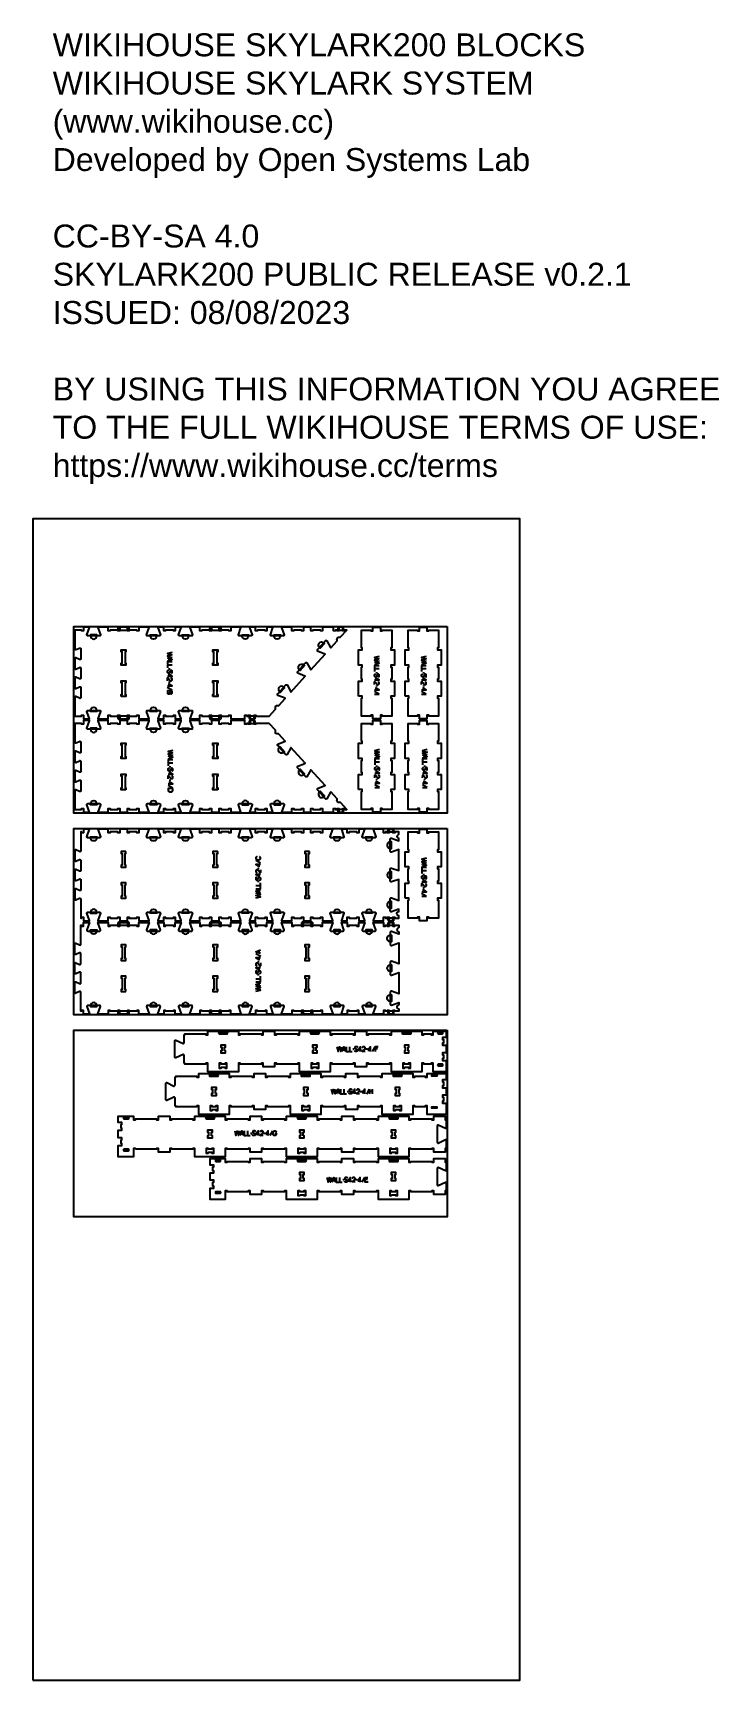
# Model space of a CAD drawing. Extents: x 0 to 4485, y 0 to 10771.
import ezdxf

# ---------------------------------------------------------------- set-up
doc = ezdxf.new("R2010")
doc.units = 0
for name, color, linetype in [('0_SHEET_SPRUCEPLY_2440X122', 1, 'CONTINUOUS'), ('1_ANYTOOL_1MMDEEP_LABELS_S', 2, 'CONTINUOUS'), ('3_ANYTOOL_CUTTHROUGH_INSID', 4, 'CONTINUOUS'), ('4_ANYTOOL_CUTTHROUGH_OUTSI', 5, 'CONTINUOUS'), ('5_ANYTOOL_HALF_MILL_9MM_IN', 3, 'CONTINUOUS'), ('DONOTCUT', 7, 'CONTINUOUS'), ('README', 1, 'CONTINUOUS')]:
    doc.layers.add(name, color=color, linetype=linetype)
doc.styles.add('ARIAL', font='arial.ttf')

msp = doc.modelspace()

# ---------------------------------------------------------------- texts
at = {"layer": 'README', "insert": (129, 10768, 0), "char_height": 150, "width": 8996.74, "attachment_point": 1, "style": 'ARIAL'}
msp.add_mtext('{\\fArial;WIKIHOUSE SKYLARK200 BLOCKS}\\P{\\fArial;WIKIHOUSE SKYLARK SYSTEM}\\P{\\fArial;(www.wikihouse.cc)}\\P{\\fArial;Developed by Open Systems Lab}\\P\\P{\\fArial;CC-BY-SA 4.0}\\P{\\fArial;SKYLARK200 PUBLIC RELEASE v0.2.1}\\P{\\fArial;ISSUED: 08/08/2023}\\P\\P{\\fArial;BY USING THIS INFORMATION YOU AGREE }\\P{\\fArial;TO THE FULL WIKIHOUSE TERMS OF USE:}\\P{\\fArial;https://www.wikihouse.cc/terms}', dxfattribs=at)

# ---------------------------------------------------------------- linework, layer by layer
at = {"layer": '0_SHEET_SPRUCEPLY_2440X122'}
for points in [[(2708, 6889), (2708, 5669), (268, 5669), (268, 6889)], [(2708, 5569), (2708, 4349), (268, 4349), (268, 5569)], [(2708, 4249), (2708, 3029), (268, 3029), (268, 4249)]]:
    msp.add_lwpolyline(points, close=True, dxfattribs=at)
at = {"layer": '1_ANYTOOL_1MMDEEP_LABELS_S', "color": 2}
for points in [[(909, 6720), (879, 6712), (908, 6703), (879, 6695), (909, 6687)], [(879, 6685), (909, 6674), (879, 6663)], [(889, 6681), (889, 6667)], [(2263, 6694), (2233, 6687), (2262, 6678), (2233, 6670), (2263, 6662)], [(2571, 6694), (2541, 6687), (2570, 6678), (2541, 6670), (2571, 6662)], [(909, 6659), (879, 6659), (879, 6642)], [(909, 6637), (879, 6637), (879, 6620)], [(905, 6585), (905, 6585), (905, 6585), (905, 6585), (905, 6585), (905, 6585), (905, 6585), (905, 6585), (906, 6585), (906, 6585), (906, 6585), (906, 6585), (906, 6585), (906, 6585), (906, 6585), (906, 6585), (906, 6585), (906, 6585), (906, 6585), (906, 6585), (906, 6585), (907, 6585), (907, 6585), (907, 6585), (907, 6585), (907, 6585), (907, 6585), (907, 6586), (907, 6586), (907, 6586), (907, 6586), (907, 6586), (907, 6586), (907, 6586), (907, 6586), (907, 6586), (908, 6586), (908, 6586), (908, 6586), (908, 6586), (908, 6586), (908, 6586), (908, 6586), (908, 6586), (908, 6587), (908, 6587), (908, 6587), (908, 6587), (908, 6587), (908, 6587), (908, 6587), (908, 6587), (908, 6587), (908, 6587), (908, 6588), (909, 6588), (909, 6588), (909, 6588), (909, 6589), (909, 6590), (909, 6591), (909, 6591), (909, 6592), (909, 6592), (910, 6592), (910, 6593), (910, 6593), (910, 6594), (910, 6594), (910, 6594), (910, 6594), (910, 6595), (910, 6595), (910, 6595), (910, 6595), (910, 6595), (910, 6596), (909, 6596), (909, 6596), (909, 6596), (909, 6596), (909, 6597), (909, 6597), (909, 6597), (909, 6597), (909, 6597), (909, 6597), (909, 6598), (909, 6598), (909, 6598), (909, 6598), (909, 6598), (909, 6598), (909, 6599), (908, 6599), (908, 6599), (908, 6599), (908, 6599), (908, 6599), (908, 6600), (908, 6600), (908, 6600), (908, 6600), (908, 6600), (907, 6600), (907, 6600), (907, 6601), (907, 6601), (907, 6601), (907, 6601), (907, 6601), (907, 6601), (906, 6601), (906, 6601), (906, 6602), (906, 6602), (906, 6602), (906, 6602), (905, 6602), (905, 6602), (905, 6602), (905, 6602), (905, 6602), (905, 6602), (904, 6602), (904, 6602), (904, 6602), (904, 6602), (904, 6602), (903, 6602), (903, 6602), (903, 6602), (903, 6602), (903, 6602), (902, 6602), (902, 6602), (902, 6602), (902, 6602), (902, 6602), (901, 6602), (901, 6602), (901, 6602), (901, 6602), (901, 6602), (900, 6602), (900, 6602), (900, 6602), (900, 6602), (900, 6602), (900, 6602), (900, 6602), (900, 6602), (900, 6602), (900, 6602), (900, 6602), (899, 6602), (899, 6602), (899, 6601), (899, 6601), (899, 6601), (899, 6601), (899, 6601), (899, 6601), (899, 6601), (899, 6601), (899, 6601), (899, 6601), (899, 6601), (899, 6601), (898, 6601), (898, 6601), (898, 6601), (898, 6600), (898, 6600), (898, 6600), (898, 6600), (898, 6600), (898, 6600), (897, 6599), (897, 6598), (896, 6597), (896, 6597), (896, 6596), (895, 6595), (895, 6594), (895, 6593), (894, 6593), (894, 6592), (894, 6591), (893, 6590), (893, 6589), (893, 6589), (892, 6588), (892, 6587), (892, 6587), (892, 6587), (891, 6587), (891, 6587), (891, 6587), (891, 6587), (891, 6587), (891, 6586), (891, 6586), (891, 6586), (891, 6586), (891, 6586), (891, 6586), (891, 6586), (891, 6586), (891, 6586), (891, 6586), (890, 6586), (890, 6586), (890, 6586), (890, 6586), (890, 6586), (890, 6586), (890, 6586), (890, 6586), (890, 6586), (890, 6585), (890, 6585), (890, 6585), (889, 6585), (889, 6585), (889, 6585), (889, 6585), (889, 6585), (889, 6585), (889, 6585), (889, 6585), (889, 6585), (888, 6585), (888, 6585), (888, 6585), (888, 6585), (888, 6585), (887, 6585), (887, 6585), (887, 6585), (887, 6585), (887, 6585), (886, 6585), (886, 6585), (886, 6585), (886, 6585), (885, 6585), (885, 6585), (885, 6585), (885, 6585), (885, 6585), (884, 6585), (884, 6585), (884, 6585), (884, 6586), (884, 6586), (883, 6586), (883, 6586), (883, 6586), (883, 6586), (883, 6586), (883, 6586), (882, 6586), (882, 6586), (882, 6587), (882, 6587), (882, 6587), (882, 6587), (882, 6587), (881, 6587), (881, 6587), (881, 6588), (881, 6588), (881, 6588), (881, 6588), (881, 6588), (880, 6589), (880, 6589), (880, 6590), (880, 6590), (880, 6590), (880, 6591), (880, 6591), (879, 6591), (879, 6591), (879, 6591), (879, 6591), (879, 6592), (879, 6592), (879, 6592), (879, 6592), (879, 6592), (879, 6593), (879, 6593), (879, 6593), (879, 6593), (879, 6594), (879, 6594), (879, 6595), (879, 6595), (879, 6596), (879, 6596), (879, 6596), (879, 6597), (879, 6597), (879, 6597), (879, 6598), (880, 6598), (880, 6599), (880, 6599), (880, 6599), (880, 6600), (880, 6600), (880, 6600), (881, 6601), (881, 6601), (881, 6601), (881, 6601), (881, 6601), (881, 6601), (881, 6601), (881, 6602), (881, 6602), (882, 6602), (882, 6602), (882, 6602), (882, 6602), (882, 6602), (882, 6602), (882, 6602), (882, 6602), (882, 6602), (882, 6602), (882, 6602), (883, 6602), (883, 6603), (883, 6603), (883, 6603), (883, 6603), (883, 6603), (883, 6603), (883, 6603), (883, 6603), (883, 6603), (883, 6603), (883, 6603), (884, 6603), (884, 6603), (884, 6603), (884, 6603), (884, 6603), (884, 6603), (885, 6603), (885, 6603), (885, 6603), (885, 6603)], [(879, 6565), (909, 6565), (888, 6581)], [(888, 6581), (888, 6559)], [(893, 6607), (893, 6616)], [(2233, 6660), (2263, 6649), (2233, 6638)], [(2263, 6633), (2233, 6633), (2233, 6616)], [(2263, 6612), (2233, 6612), (2233, 6594)], [(2259, 6560), (2259, 6560), (2259, 6560), (2259, 6560), (2259, 6560), (2259, 6560), (2259, 6560), (2259, 6560), (2260, 6560), (2260, 6560), (2260, 6560), (2260, 6560), (2260, 6560), (2260, 6560), (2260, 6560), (2260, 6560), (2260, 6560), (2260, 6560), (2260, 6560), (2260, 6560), (2260, 6560), (2261, 6560), (2261, 6560), (2261, 6560), (2261, 6560), (2261, 6560), (2261, 6560), (2261, 6560), (2261, 6560), (2261, 6560), (2261, 6560), (2261, 6560), (2261, 6560), (2261, 6560), (2261, 6561), (2261, 6561), (2262, 6561), (2262, 6561), (2262, 6561), (2262, 6561), (2262, 6561), (2262, 6561), (2262, 6561), (2262, 6561), (2262, 6561), (2262, 6561), (2262, 6561), (2262, 6561), (2262, 6561), (2262, 6562), (2262, 6562), (2262, 6562), (2262, 6562), (2262, 6562), (2262, 6562), (2263, 6562), (2263, 6563), (2263, 6563), (2263, 6564), (2263, 6564), (2263, 6565), (2263, 6566), (2263, 6566), (2263, 6567), (2264, 6567), (2264, 6568), (2264, 6568), (2264, 6568), (2264, 6569), (2264, 6569), (2264, 6569), (2264, 6569), (2264, 6570), (2264, 6570), (2264, 6570), (2264, 6570), (2264, 6570), (2264, 6570), (2263, 6571), (2263, 6571), (2263, 6571), (2263, 6571), (2263, 6571), (2263, 6572), (2263, 6572), (2263, 6572), (2263, 6572), (2263, 6572), (2263, 6572), (2263, 6573), (2263, 6573), (2263, 6573), (2263, 6573), (2263, 6573), (2262, 6573), (2262, 6574), (2262, 6574), (2262, 6574), (2262, 6574), (2262, 6574), (2262, 6574), (2262, 6575), (2262, 6575), (2262, 6575), (2261, 6575), (2261, 6575), (2261, 6575), (2261, 6575), (2261, 6576), (2261, 6576), (2261, 6576), (2261, 6576), (2260, 6576), (2260, 6576), (2260, 6576), (2260, 6576), (2260, 6576), (2260, 6576), (2259, 6577), (2259, 6577), (2259, 6577), (2259, 6577), (2259, 6577), (2259, 6577), (2258, 6577), (2258, 6577), (2258, 6577), (2258, 6577), (2258, 6577), (2257, 6577), (2257, 6577), (2257, 6577), (2257, 6577), (2257, 6577), (2256, 6577), (2256, 6577), (2256, 6577), (2256, 6577), (2256, 6577), (2255, 6577), (2255, 6577), (2255, 6577), (2255, 6577), (2255, 6577), (2254, 6577), (2254, 6577), (2254, 6577), (2254, 6577), (2254, 6577), (2254, 6577), (2254, 6576), (2254, 6576), (2254, 6576), (2254, 6576), (2254, 6576), (2253, 6576), (2253, 6576), (2253, 6576), (2253, 6576), (2253, 6576), (2253, 6576), (2253, 6576), (2253, 6576), (2253, 6576), (2253, 6576), (2253, 6576), (2253, 6576), (2253, 6576), (2253, 6576), (2252, 6575), (2252, 6575), (2252, 6575), (2252, 6575), (2252, 6575), (2252, 6575), (2252, 6575), (2252, 6574), (2252, 6574), (2251, 6574), (2251, 6573), (2250, 6572), (2250, 6571), (2250, 6570), (2249, 6570), (2249, 6569), (2249, 6568), (2248, 6567), (2248, 6566), (2248, 6566), (2247, 6565), (2247, 6564), (2247, 6563), (2246, 6563), (2246, 6562), (2246, 6562), (2246, 6562), (2245, 6562), (2245, 6561), (2245, 6561), (2245, 6561), (2245, 6561), (2245, 6561), (2245, 6561), (2245, 6561), (2245, 6561), (2245, 6561), (2245, 6561), (2245, 6561), (2245, 6561), (2245, 6561), (2245, 6561), (2244, 6561), (2244, 6561), (2244, 6560), (2244, 6560), (2244, 6560), (2244, 6560), (2244, 6560), (2244, 6560), (2244, 6560), (2244, 6560), (2244, 6560), (2244, 6560), (2243, 6560), (2243, 6560), (2243, 6560), (2243, 6560), (2243, 6560), (2243, 6560), (2243, 6560), (2243, 6560), (2243, 6560), (2242, 6560), (2242, 6560), (2242, 6560), (2242, 6560), (2242, 6560), (2241, 6560), (2241, 6560), (2241, 6560), (2241, 6560), (2241, 6560), (2240, 6560), (2240, 6560), (2240, 6560), (2240, 6560), (2239, 6560), (2239, 6560), (2239, 6560), (2239, 6560), (2239, 6560), (2238, 6560), (2238, 6560), (2238, 6560), (2238, 6560), (2238, 6560), (2237, 6560), (2237, 6560), (2237, 6561), (2237, 6561), (2237, 6561), (2237, 6561), (2236, 6561), (2236, 6561), (2236, 6561), (2236, 6561), (2236, 6562), (2236, 6562), (2236, 6562), (2235, 6562), (2235, 6562), (2235, 6562), (2235, 6562), (2235, 6563), (2235, 6563), (2235, 6563), (2234, 6564), (2234, 6564), (2234, 6564), (2234, 6565), (2234, 6565), (2234, 6565), (2234, 6565), (2233, 6566), (2233, 6566), (2233, 6566), (2233, 6566), (2233, 6566), (2233, 6567), (2233, 6567), (2233, 6567), (2233, 6567), (2233, 6567), (2233, 6568), (2233, 6568), (2233, 6568), (2233, 6569), (2233, 6569), (2233, 6569), (2233, 6570), (2233, 6570), (2233, 6571), (2233, 6571), (2233, 6571), (2233, 6572), (2233, 6572), (2233, 6573), (2234, 6573), (2234, 6573), (2234, 6574), (2234, 6574), (2234, 6574), (2234, 6575), (2234, 6575), (2235, 6575), (2235, 6575), (2235, 6576), (2235, 6576), (2235, 6576), (2235, 6576), (2235, 6576), (2235, 6576), (2235, 6576), (2236, 6576), (2236, 6577), (2236, 6577), (2236, 6577), (2236, 6577), (2236, 6577), (2236, 6577), (2236, 6577), (2236, 6577), (2236, 6577), (2236, 6577), (2237, 6577), (2237, 6577), (2237, 6577), (2237, 6577), (2237, 6577), (2237, 6577), (2237, 6577), (2237, 6577), (2237, 6577), (2237, 6577), (2237, 6577), (2237, 6578), (2238, 6578), (2238, 6578), (2238, 6578), (2238, 6578), (2238, 6578), (2238, 6578), (2239, 6578), (2239, 6578), (2239, 6578), (2239, 6578)], [(2243, 6656), (2243, 6641)], [(2247, 6582), (2247, 6591)], [(2541, 6660), (2571, 6649), (2541, 6638)], [(2571, 6633), (2541, 6633), (2541, 6616)], [(2571, 6612), (2541, 6612), (2541, 6594)], [(2567, 6560), (2567, 6560), (2567, 6560), (2567, 6560), (2567, 6560), (2567, 6560), (2567, 6560), (2567, 6560), (2567, 6560), (2567, 6560), (2567, 6560), (2568, 6560), (2568, 6560), (2568, 6560), (2568, 6560), (2568, 6560), (2568, 6560), (2568, 6560), (2568, 6560), (2568, 6560), (2568, 6560), (2568, 6560), (2568, 6560), (2569, 6560), (2569, 6560), (2569, 6560), (2569, 6560), (2569, 6560), (2569, 6560), (2569, 6560), (2569, 6560), (2569, 6560), (2569, 6560), (2569, 6560), (2569, 6561), (2569, 6561), (2569, 6561), (2569, 6561), (2569, 6561), (2569, 6561), (2570, 6561), (2570, 6561), (2570, 6561), (2570, 6561), (2570, 6561), (2570, 6561), (2570, 6561), (2570, 6561), (2570, 6561), (2570, 6562), (2570, 6562), (2570, 6562), (2570, 6562), (2570, 6562), (2570, 6562), (2570, 6562), (2570, 6563), (2570, 6563), (2571, 6564), (2571, 6564), (2571, 6565), (2571, 6566), (2571, 6566), (2571, 6567), (2571, 6567), (2571, 6568), (2571, 6568), (2571, 6568), (2571, 6569), (2571, 6569), (2571, 6569), (2571, 6569), (2571, 6570), (2571, 6570), (2571, 6570), (2571, 6570), (2571, 6570), (2571, 6570), (2571, 6571), (2571, 6571), (2571, 6571), (2571, 6571), (2571, 6571), (2571, 6572), (2571, 6572), (2571, 6572), (2571, 6572), (2571, 6572), (2571, 6572), (2571, 6573), (2571, 6573), (2571, 6573), (2570, 6573), (2570, 6573), (2570, 6573), (2570, 6574), (2570, 6574), (2570, 6574), (2570, 6574), (2570, 6574), (2570, 6574), (2570, 6575), (2569, 6575), (2569, 6575), (2569, 6575), (2569, 6575), (2569, 6575), (2569, 6575), (2569, 6576), (2569, 6576), (2568, 6576), (2568, 6576), (2568, 6576), (2568, 6576), (2568, 6576), (2568, 6576), (2568, 6576), (2567, 6576), (2567, 6577), (2567, 6577), (2567, 6577), (2567, 6577), (2567, 6577), (2566, 6577), (2566, 6577), (2566, 6577), (2566, 6577), (2566, 6577), (2565, 6577), (2565, 6577), (2565, 6577), (2565, 6577), (2565, 6577), (2564, 6577), (2564, 6577), (2564, 6577), (2564, 6577), (2564, 6577), (2563, 6577), (2563, 6577), (2563, 6577), (2563, 6577), (2563, 6577), (2562, 6577), (2562, 6577), (2562, 6577), (2562, 6577), (2562, 6577), (2562, 6577), (2562, 6577), (2562, 6576), (2562, 6576), (2561, 6576), (2561, 6576), (2561, 6576), (2561, 6576), (2561, 6576), (2561, 6576), (2561, 6576), (2561, 6576), (2561, 6576), (2561, 6576), (2561, 6576), (2561, 6576), (2561, 6576), (2561, 6576), (2560, 6576), (2560, 6576), (2560, 6576), (2560, 6575), (2560, 6575), (2560, 6575), (2560, 6575), (2560, 6575), (2560, 6575), (2560, 6575), (2559, 6574), (2559, 6574), (2559, 6574), (2559, 6573), (2558, 6572), (2558, 6571), (2558, 6570), (2557, 6570), (2557, 6569), (2557, 6568), (2556, 6567), (2556, 6566), (2556, 6566), (2555, 6565), (2555, 6564), (2554, 6563), (2554, 6563), (2554, 6562), (2554, 6562), (2553, 6562), (2553, 6562), (2553, 6561), (2553, 6561), (2553, 6561), (2553, 6561), (2553, 6561), (2553, 6561), (2553, 6561), (2553, 6561), (2553, 6561), (2553, 6561), (2553, 6561), (2552, 6561), (2552, 6561), (2552, 6561), (2552, 6561), (2552, 6561), (2552, 6560), (2552, 6560), (2552, 6560), (2552, 6560), (2552, 6560), (2552, 6560), (2552, 6560), (2552, 6560), (2551, 6560), (2551, 6560), (2551, 6560), (2551, 6560), (2551, 6560), (2551, 6560), (2551, 6560), (2551, 6560), (2551, 6560), (2551, 6560), (2550, 6560), (2550, 6560), (2550, 6560), (2550, 6560), (2550, 6560), (2549, 6560), (2549, 6560), (2549, 6560), (2549, 6560), (2549, 6560), (2548, 6560), (2548, 6560), (2548, 6560), (2548, 6560), (2547, 6560), (2547, 6560), (2547, 6560), (2547, 6560), (2547, 6560), (2546, 6560), (2546, 6560), (2546, 6560), (2546, 6560), (2546, 6560), (2545, 6560), (2545, 6560), (2545, 6560), (2545, 6561), (2545, 6561), (2545, 6561), (2544, 6561), (2544, 6561), (2544, 6561), (2544, 6561), (2544, 6561), (2544, 6562), (2544, 6562), (2543, 6562), (2543, 6562), (2543, 6562), (2543, 6562), (2543, 6562), (2543, 6563), (2543, 6563), (2542, 6563), (2542, 6564), (2542, 6564), (2542, 6564), (2542, 6565), (2542, 6565), (2541, 6565), (2541, 6565), (2541, 6566), (2541, 6566), (2541, 6566), (2541, 6566), (2541, 6566), (2541, 6567), (2541, 6567), (2541, 6567), (2541, 6567), (2541, 6567), (2541, 6568), (2541, 6568), (2541, 6568), (2541, 6569), (2541, 6569), (2541, 6569), (2541, 6570), (2541, 6570), (2541, 6571), (2541, 6571), (2541, 6571), (2541, 6572), (2541, 6572), (2541, 6573), (2541, 6573), (2541, 6573), (2542, 6574), (2542, 6574), (2542, 6574), (2542, 6575), (2542, 6575), (2542, 6575), (2543, 6575), (2543, 6576), (2543, 6576), (2543, 6576), (2543, 6576), (2543, 6576), (2543, 6576), (2543, 6576), (2543, 6576), (2544, 6577), (2544, 6577), (2544, 6577), (2544, 6577), (2544, 6577), (2544, 6577), (2544, 6577), (2544, 6577), (2544, 6577), (2544, 6577), (2544, 6577), (2544, 6577), (2544, 6577), (2545, 6577), (2545, 6577), (2545, 6577), (2545, 6577), (2545, 6577), (2545, 6577), (2545, 6577), (2545, 6577), (2545, 6578), (2545, 6578), (2546, 6578), (2546, 6578), (2546, 6578), (2546, 6578), (2546, 6578), (2546, 6578), (2547, 6578), (2547, 6578), (2547, 6578)], [(2551, 6656), (2551, 6641)], [(2555, 6582), (2555, 6591)], [(909, 6472), (878, 6490)], [(879, 6535), (879, 6553), (880, 6553), (880, 6553), (880, 6553), (880, 6553), (881, 6552), (881, 6552), (881, 6552), (881, 6552), (882, 6552), (882, 6552), (882, 6552), (882, 6552), (882, 6552), (883, 6552), (883, 6551), (883, 6551), (883, 6551), (883, 6551), (883, 6551), (884, 6551), (884, 6551), (884, 6550), (884, 6550), (884, 6550), (885, 6550), (885, 6550), (885, 6550), (885, 6549), (885, 6549), (886, 6549), (887, 6547), (888, 6546), (889, 6544), (890, 6543), (891, 6542), (891, 6541), (892, 6541), (892, 6540), (893, 6539), (894, 6539), (894, 6538), (895, 6537), (895, 6537), (895, 6537), (895, 6537), (896, 6537), (896, 6537), (896, 6537), (896, 6537), (896, 6536), (896, 6536), (897, 6536), (897, 6536), (897, 6536), (897, 6536), (897, 6536), (897, 6536), (898, 6536), (898, 6536), (898, 6536), (898, 6536), (898, 6535), (899, 6535), (899, 6535), (899, 6535), (899, 6535), (900, 6535), (900, 6535), (900, 6535), (900, 6535), (900, 6535), (901, 6535), (901, 6535), (901, 6535), (901, 6535), (902, 6535), (902, 6535), (902, 6535), (902, 6535), (902, 6535), (903, 6535), (903, 6535), (903, 6535), (903, 6535), (904, 6535), (904, 6535), (904, 6536), (904, 6536), (904, 6536), (905, 6536), (905, 6536), (905, 6536), (905, 6536), (905, 6536), (906, 6536), (906, 6536), (906, 6536), (906, 6537), (906, 6537), (906, 6537), (906, 6537), (907, 6537), (907, 6537), (907, 6537), (907, 6538), (907, 6538), (907, 6538), (907, 6538), (908, 6538), (908, 6538), (908, 6538), (908, 6539), (908, 6539), (908, 6539), (908, 6539), (908, 6539), (908, 6540), (908, 6540), (909, 6540), (909, 6540), (909, 6540), (909, 6541), (909, 6541), (909, 6541), (909, 6541), (909, 6541), (909, 6542), (909, 6542), (909, 6542), (909, 6542), (909, 6542), (909, 6543), (909, 6543), (909, 6543), (909, 6543), (909, 6544), (909, 6544), (909, 6544), (909, 6545), (909, 6545), (909, 6545), (909, 6546), (909, 6546), (909, 6546), (909, 6547), (909, 6547), (909, 6547), (909, 6547), (909, 6548), (909, 6548), (909, 6548), (909, 6548), (908, 6548), (908, 6548), (908, 6548), (908, 6549), (908, 6549), (908, 6549), (908, 6549), (908, 6549), (908, 6549), (908, 6549), (908, 6550), (908, 6550), (908, 6550), (907, 6550), (907, 6550), (907, 6550), (907, 6550), (907, 6550), (907, 6550), (907, 6551), (907, 6551), (907, 6551), (907, 6551), (906, 6551), (906, 6551), (906, 6551), (906, 6551), (906, 6552), (905, 6552), (905, 6552), (905, 6552), (904, 6552), (904, 6553)], [(879, 6501), (909, 6501), (888, 6517)], [(909, 6469), (879, 6469), (879, 6459), (879, 6457), (879, 6457), (879, 6456), (879, 6456), (879, 6456), (879, 6456), (879, 6456), (879, 6455), (879, 6455), (879, 6455), (879, 6455), (879, 6454), (879, 6454), (880, 6454), (880, 6454), (880, 6454), (880, 6454), (880, 6453), (880, 6453), (880, 6453), (880, 6453), (880, 6453), (880, 6453), (880, 6452), (881, 6452), (881, 6452), (881, 6452), (881, 6452), (881, 6452), (881, 6451), (881, 6451), (882, 6451), (882, 6451), (882, 6451), (882, 6451), (882, 6451), (882, 6451), (883, 6450), (883, 6450), (883, 6450), (883, 6450), (883, 6450), (884, 6450), (884, 6450), (884, 6450), (884, 6450), (884, 6450), (884, 6450), (885, 6450), (885, 6449), (885, 6449), (885, 6449), (885, 6449), (886, 6449), (886, 6449), (886, 6449), (886, 6449), (886, 6449), (887, 6449), (887, 6449), (887, 6449), (887, 6449), (887, 6449), (888, 6449), (888, 6449), (888, 6449), (888, 6449), (889, 6449), (889, 6449), (889, 6449), (889, 6449), (889, 6449), (890, 6449), (890, 6449), (890, 6449), (890, 6449), (891, 6449), (891, 6449), (891, 6450), (891, 6450), (891, 6450), (891, 6450), (891, 6450), (892, 6450), (892, 6450), (892, 6450), (892, 6450), (892, 6450), (892, 6450), (892, 6450), (892, 6450), (892, 6450), (892, 6450), (892, 6450), (892, 6451), (893, 6451), (893, 6451), (893, 6451), (893, 6451), (893, 6451), (893, 6451), (893, 6451), (893, 6451), (893, 6451), (893, 6451), (893, 6452), (894, 6452), (894, 6452), (894, 6452), (894, 6453), (894, 6453), (894, 6453), (895, 6454), (895, 6454), (895, 6455), (895, 6455), (895, 6455), (895, 6456), (895, 6456), (895, 6457), (896, 6457), (896, 6458), (896, 6458), (896, 6459)], [(888, 6517), (888, 6495)], [(893, 6521), (893, 6530)], [(896, 6469), (896, 6459), (896, 6458), (896, 6458), (896, 6457), (896, 6457), (896, 6457), (896, 6456), (896, 6456), (896, 6455), (896, 6455), (896, 6455), (897, 6454), (897, 6454), (897, 6454), (897, 6453), (897, 6453), (897, 6453), (897, 6453), (897, 6453), (897, 6453), (897, 6452), (898, 6452), (898, 6452), (898, 6452), (898, 6452), (898, 6452), (898, 6452), (898, 6452), (898, 6452), (898, 6452), (898, 6452), (898, 6452), (898, 6452), (898, 6452), (898, 6452), (898, 6452), (898, 6451), (898, 6451), (899, 6451), (899, 6451), (899, 6451), (899, 6451), (899, 6451), (899, 6451), (899, 6451), (899, 6451), (899, 6451), (899, 6451), (899, 6451), (899, 6451), (900, 6451), (900, 6451), (900, 6451), (900, 6451), (900, 6451), (900, 6451), (901, 6450), (901, 6450), (901, 6450), (901, 6450), (902, 6450), (902, 6450), (902, 6450), (902, 6450), (903, 6450), (903, 6450), (903, 6450), (903, 6450), (904, 6450), (904, 6450), (904, 6450), (904, 6450), (904, 6450), (904, 6450), (905, 6450), (905, 6450), (905, 6451), (905, 6451), (905, 6451), (905, 6451), (906, 6451), (906, 6451), (906, 6451), (906, 6451), (906, 6451), (906, 6451), (906, 6451), (907, 6451), (907, 6451), (907, 6451), (907, 6451), (907, 6451), (907, 6452), (907, 6452), (907, 6452), (908, 6452), (908, 6452), (908, 6452), (908, 6452), (908, 6452), (908, 6452), (908, 6453), (908, 6453), (908, 6453), (908, 6453), (908, 6453), (908, 6453), (909, 6453), (909, 6453), (909, 6454), (909, 6454), (909, 6454), (909, 6454), (909, 6454), (909, 6454), (909, 6455), (909, 6455), (909, 6455), (909, 6455), (909, 6455), (909, 6455), (909, 6456), (909, 6456), (909, 6456), (909, 6456), (909, 6457), (909, 6457), (909, 6469)], [(2263, 6447), (2232, 6464)], [(2233, 6540), (2263, 6540), (2242, 6556)], [(2233, 6509), (2233, 6528), (2234, 6527), (2234, 6527), (2234, 6527), (2234, 6527), (2235, 6527), (2235, 6527), (2235, 6527), (2235, 6527), (2236, 6527), (2236, 6527), (2236, 6527), (2236, 6526), (2236, 6526), (2237, 6526), (2237, 6526), (2237, 6526), (2237, 6526), (2237, 6526), (2237, 6526), (2238, 6525), (2238, 6525), (2238, 6525), (2238, 6525), (2238, 6525), (2239, 6525), (2239, 6524), (2239, 6524), (2239, 6524), (2239, 6524), (2240, 6524), (2241, 6522), (2242, 6521), (2243, 6519), (2244, 6518), (2245, 6517), (2245, 6516), (2246, 6515), (2246, 6515), (2247, 6514), (2248, 6513), (2248, 6513), (2249, 6512), (2249, 6512), (2249, 6512), (2249, 6512), (2250, 6512), (2250, 6511), (2250, 6511), (2250, 6511), (2250, 6511), (2250, 6511), (2251, 6511), (2251, 6511), (2251, 6511), (2251, 6511), (2251, 6511), (2252, 6510), (2252, 6510), (2252, 6510), (2252, 6510), (2252, 6510), (2252, 6510), (2253, 6510), (2253, 6510), (2253, 6510), (2253, 6510), (2254, 6510), (2254, 6510), (2254, 6510), (2254, 6510), (2254, 6510), (2255, 6510), (2255, 6510), (2255, 6510), (2255, 6510), (2256, 6510), (2256, 6510), (2256, 6510), (2256, 6510), (2256, 6510), (2257, 6510), (2257, 6510), (2257, 6510), (2257, 6510), (2258, 6510), (2258, 6510), (2258, 6510), (2258, 6510), (2258, 6510), (2259, 6510), (2259, 6511), (2259, 6511), (2259, 6511), (2259, 6511), (2260, 6511), (2260, 6511), (2260, 6511), (2260, 6511), (2260, 6511), (2260, 6511), (2260, 6512), (2261, 6512), (2261, 6512), (2261, 6512), (2261, 6512), (2261, 6512), (2261, 6512), (2261, 6513), (2262, 6513), (2262, 6513), (2262, 6513), (2262, 6513), (2262, 6514), (2262, 6514), (2262, 6514), (2262, 6514), (2262, 6514), (2262, 6514), (2263, 6515), (2263, 6515), (2263, 6515), (2263, 6515), (2263, 6515), (2263, 6516), (2263, 6516), (2263, 6516), (2263, 6516), (2263, 6516), (2263, 6517), (2263, 6517), (2263, 6517), (2263, 6517), (2263, 6518), (2263, 6518), (2263, 6518), (2263, 6518), (2263, 6519), (2263, 6519), (2263, 6519), (2263, 6520), (2263, 6520), (2263, 6520), (2263, 6521), (2263, 6521), (2263, 6521), (2263, 6522), (2263, 6522), (2263, 6522), (2263, 6522), (2263, 6522), (2263, 6523), (2263, 6523), (2262, 6523), (2262, 6523), (2262, 6523), (2262, 6523), (2262, 6523), (2262, 6524), (2262, 6524), (2262, 6524), (2262, 6524), (2262, 6524), (2262, 6524), (2262, 6524), (2262, 6524), (2261, 6525), (2261, 6525), (2261, 6525), (2261, 6525), (2261, 6525), (2261, 6525), (2261, 6525), (2261, 6525), (2261, 6525), (2261, 6526), (2260, 6526), (2260, 6526), (2260, 6526), (2260, 6526), (2260, 6526), (2259, 6527), (2259, 6527), (2259, 6527), (2258, 6527), (2258, 6527)], [(2233, 6475), (2263, 6475), (2242, 6491)], [(2242, 6556), (2242, 6534)], [(2242, 6491), (2242, 6470)], [(2247, 6496), (2247, 6504)], [(2571, 6447), (2540, 6464)], [(2541, 6540), (2571, 6540), (2550, 6556)], [(2541, 6509), (2541, 6528), (2542, 6527), (2542, 6527), (2542, 6527), (2542, 6527), (2543, 6527), (2543, 6527), (2543, 6527), (2543, 6527), (2543, 6527), (2544, 6527), (2544, 6527), (2544, 6526), (2544, 6526), (2544, 6526), (2545, 6526), (2545, 6526), (2545, 6526), (2545, 6526), (2545, 6526), (2545, 6525), (2546, 6525), (2546, 6525), (2546, 6525), (2546, 6525), (2546, 6525), (2547, 6524), (2547, 6524), (2547, 6524), (2547, 6524), (2547, 6524), (2549, 6522), (2550, 6521), (2551, 6519), (2552, 6518), (2553, 6517), (2553, 6516), (2554, 6515), (2554, 6515), (2555, 6514), (2556, 6513), (2556, 6513), (2557, 6512), (2557, 6512), (2557, 6512), (2557, 6512), (2557, 6512), (2558, 6511), (2558, 6511), (2558, 6511), (2558, 6511), (2558, 6511), (2558, 6511), (2559, 6511), (2559, 6511), (2559, 6511), (2559, 6511), (2559, 6510), (2560, 6510), (2560, 6510), (2560, 6510), (2560, 6510), (2560, 6510), (2561, 6510), (2561, 6510), (2561, 6510), (2561, 6510), (2561, 6510), (2562, 6510), (2562, 6510), (2562, 6510), (2562, 6510), (2562, 6510), (2563, 6510), (2563, 6510), (2563, 6510), (2563, 6510), (2564, 6510), (2564, 6510), (2564, 6510), (2564, 6510), (2565, 6510), (2565, 6510), (2565, 6510), (2565, 6510), (2565, 6510), (2566, 6510), (2566, 6510), (2566, 6510), (2566, 6510), (2566, 6510), (2567, 6511), (2567, 6511), (2567, 6511), (2567, 6511), (2567, 6511), (2567, 6511), (2568, 6511), (2568, 6511), (2568, 6511), (2568, 6511), (2568, 6512), (2568, 6512), (2569, 6512), (2569, 6512), (2569, 6512), (2569, 6512), (2569, 6512), (2569, 6513), (2569, 6513), (2569, 6513), (2570, 6513), (2570, 6513), (2570, 6514), (2570, 6514), (2570, 6514), (2570, 6514), (2570, 6514), (2570, 6514), (2570, 6515), (2570, 6515), (2570, 6515), (2571, 6515), (2571, 6515), (2571, 6516), (2571, 6516), (2571, 6516), (2571, 6516), (2571, 6516), (2571, 6517), (2571, 6517), (2571, 6517), (2571, 6517), (2571, 6518), (2571, 6518), (2571, 6518), (2571, 6518), (2571, 6519), (2571, 6519), (2571, 6519), (2571, 6520), (2571, 6520), (2571, 6520), (2571, 6521), (2571, 6521), (2571, 6521), (2571, 6522), (2571, 6522), (2571, 6522), (2571, 6522), (2570, 6522), (2570, 6523), (2570, 6523), (2570, 6523), (2570, 6523), (2570, 6523), (2570, 6523), (2570, 6523), (2570, 6524), (2570, 6524), (2570, 6524), (2570, 6524), (2570, 6524), (2570, 6524), (2569, 6524), (2569, 6524), (2569, 6525), (2569, 6525), (2569, 6525), (2569, 6525), (2569, 6525), (2569, 6525), (2569, 6525), (2569, 6525), (2568, 6525), (2568, 6526), (2568, 6526), (2568, 6526), (2568, 6526), (2568, 6526), (2567, 6526), (2567, 6527), (2567, 6527), (2567, 6527), (2566, 6527), (2566, 6527)], [(2541, 6475), (2571, 6475), (2550, 6491)], [(2550, 6556), (2550, 6534)], [(2550, 6491), (2550, 6470)], [(2555, 6496), (2555, 6504)], [(2263, 6444), (2233, 6444)], [(2571, 6444), (2541, 6444)], [(914, 6079), (884, 6071), (913, 6063), (884, 6054), (914, 6047)], [(884, 6044), (914, 6034), (884, 6022)], [(894, 6041), (894, 6026)], [(2265, 6084), (2235, 6077), (2264, 6068), (2235, 6060), (2265, 6052)], [(2235, 6050), (2265, 6039), (2235, 6028)], [(2245, 6046), (2245, 6031)], [(2577, 6084), (2547, 6077), (2577, 6068), (2547, 6060), (2577, 6052)], [(2547, 6050), (2577, 6039), (2547, 6028)], [(2557, 6046), (2557, 6031)], [(914, 6018), (884, 6018), (884, 6001)], [(914, 5996), (884, 5996), (884, 5979)], [(910, 5944), (910, 5944), (910, 5944), (910, 5944), (910, 5944), (910, 5944), (910, 5944), (911, 5944), (911, 5944), (911, 5944), (911, 5944), (911, 5944), (911, 5945), (911, 5945), (911, 5945), (911, 5945), (911, 5945), (911, 5945), (911, 5945), (911, 5945), (912, 5945), (912, 5945), (912, 5945), (912, 5945), (912, 5945), (912, 5945), (912, 5945), (912, 5945), (912, 5945), (912, 5945), (912, 5945), (912, 5945), (912, 5945), (912, 5945), (912, 5945), (913, 5945), (913, 5945), (913, 5946), (913, 5946), (913, 5946), (913, 5946), (913, 5946), (913, 5946), (913, 5946), (913, 5946), (913, 5946), (913, 5946), (913, 5946), (913, 5946), (913, 5946), (913, 5946), (913, 5947), (913, 5947), (914, 5947), (914, 5947), (914, 5947), (914, 5947), (914, 5948), (914, 5948), (914, 5949), (914, 5950), (914, 5951), (915, 5951), (915, 5952), (915, 5952), (915, 5952), (915, 5953), (915, 5953), (915, 5953), (915, 5954), (915, 5954), (915, 5954), (915, 5954), (915, 5955), (915, 5955), (915, 5955), (915, 5955), (915, 5955), (915, 5955), (915, 5956), (915, 5956), (914, 5956), (914, 5956), (914, 5956), (914, 5957), (914, 5957), (914, 5957), (914, 5957), (914, 5957), (914, 5957), (914, 5958), (914, 5958), (914, 5958), (914, 5958), (914, 5958), (914, 5958), (913, 5959), (913, 5959), (913, 5959), (913, 5959), (913, 5959), (913, 5959), (913, 5960), (913, 5960), (913, 5960), (912, 5960), (912, 5960), (912, 5960), (912, 5960), (912, 5960), (912, 5961), (912, 5961), (911, 5961), (911, 5961), (911, 5961), (911, 5961), (911, 5961), (911, 5961), (911, 5961), (910, 5961), (910, 5961), (910, 5962), (910, 5962), (910, 5962), (909, 5962), (909, 5962), (909, 5962), (909, 5962), (909, 5962), (908, 5962), (908, 5962), (908, 5962), (908, 5962), (908, 5962), (907, 5962), (907, 5962), (907, 5962), (907, 5962), (907, 5962), (906, 5962), (906, 5962), (906, 5962), (906, 5962), (906, 5962), (906, 5962), (905, 5961), (905, 5961), (905, 5961), (905, 5961), (905, 5961), (905, 5961), (905, 5961), (905, 5961), (905, 5961), (905, 5961), (905, 5961), (904, 5961), (904, 5961), (904, 5961), (904, 5961), (904, 5961), (904, 5961), (904, 5961), (904, 5961), (904, 5961), (904, 5961), (904, 5960), (904, 5960), (904, 5960), (904, 5960), (903, 5960), (903, 5960), (903, 5960), (903, 5960), (903, 5960), (903, 5959), (903, 5959), (903, 5959), (902, 5958), (902, 5958), (901, 5957), (901, 5956), (901, 5955), (900, 5955), (900, 5954), (900, 5953), (900, 5952), (899, 5951), (899, 5950), (898, 5950), (898, 5949), (898, 5948), (897, 5948), (897, 5947), (897, 5947), (897, 5946), (897, 5946), (896, 5946), (896, 5946), (896, 5946), (896, 5946), (896, 5946), (896, 5946), (896, 5946), (896, 5946), (896, 5946), (896, 5946), (896, 5946), (896, 5946), (896, 5945), (896, 5945), (896, 5945), (895, 5945), (895, 5945), (895, 5945), (895, 5945), (895, 5945), (895, 5945), (895, 5945), (895, 5945), (895, 5945), (895, 5945), (895, 5945), (895, 5945), (894, 5945), (894, 5945), (894, 5945), (894, 5945), (894, 5945), (894, 5945), (894, 5945), (894, 5945), (894, 5945), (893, 5944), (893, 5944), (893, 5944), (893, 5944), (893, 5944), (892, 5944), (892, 5944), (892, 5944), (892, 5944), (891, 5944), (891, 5944), (891, 5944), (891, 5944), (891, 5945), (890, 5945), (890, 5945), (890, 5945), (890, 5945), (889, 5945), (889, 5945), (889, 5945), (889, 5945), (889, 5945), (889, 5945), (888, 5945), (888, 5945), (888, 5945), (888, 5946), (888, 5946), (888, 5946), (887, 5946), (887, 5946), (887, 5946), (887, 5946), (887, 5946), (887, 5947), (887, 5947), (886, 5947), (886, 5947), (886, 5947), (886, 5947), (886, 5948), (886, 5948), (885, 5948), (885, 5949), (885, 5949), (885, 5949), (885, 5950), (885, 5950), (885, 5950), (885, 5950), (885, 5951), (884, 5951), (884, 5951), (884, 5951), (884, 5951), (884, 5952), (884, 5952), (884, 5952), (884, 5952), (884, 5952), (884, 5953), (884, 5953), (884, 5953), (884, 5954), (884, 5954), (884, 5955), (884, 5955), (884, 5955), (884, 5956), (884, 5956), (884, 5957), (884, 5957), (884, 5957), (885, 5958), (885, 5958), (885, 5958), (885, 5959), (885, 5959), (885, 5960), (886, 5960), (886, 5960), (886, 5960), (886, 5960), (886, 5960), (886, 5961), (886, 5961), (886, 5961), (886, 5961), (887, 5961), (887, 5961), (887, 5961), (887, 5962), (887, 5962), (887, 5962), (887, 5962), (887, 5962), (887, 5962), (887, 5962), (887, 5962), (888, 5962), (888, 5962), (888, 5962), (888, 5962), (888, 5962), (888, 5962), (888, 5962), (888, 5962), (888, 5962), (888, 5962), (888, 5962), (888, 5962), (888, 5962), (889, 5962), (889, 5962), (889, 5962), (889, 5962), (889, 5963), (889, 5963), (890, 5963), (890, 5963), (890, 5963), (890, 5963)], [(884, 5924), (914, 5924), (893, 5940)], [(893, 5940), (893, 5919)], [(898, 5967), (898, 5975)], [(2265, 6023), (2235, 6023), (2235, 6006)], [(2265, 6002), (2235, 6002), (2235, 5984)], [(2261, 5950), (2261, 5950), (2261, 5950), (2261, 5950), (2261, 5950), (2261, 5950), (2261, 5950), (2261, 5950), (2262, 5950), (2262, 5950), (2262, 5950), (2262, 5950), (2262, 5950), (2262, 5950), (2262, 5950), (2262, 5950), (2262, 5950), (2262, 5950), (2262, 5950), (2262, 5950), (2263, 5950), (2263, 5950), (2263, 5950), (2263, 5950), (2263, 5950), (2263, 5950), (2263, 5950), (2263, 5950), (2263, 5950), (2263, 5950), (2263, 5950), (2263, 5950), (2263, 5950), (2263, 5950), (2263, 5951), (2264, 5951), (2264, 5951), (2264, 5951), (2264, 5951), (2264, 5951), (2264, 5951), (2264, 5951), (2264, 5951), (2264, 5951), (2264, 5951), (2264, 5951), (2264, 5951), (2264, 5951), (2264, 5951), (2264, 5952), (2264, 5952), (2264, 5952), (2264, 5952), (2264, 5952), (2265, 5952), (2265, 5952), (2265, 5953), (2265, 5953), (2265, 5954), (2265, 5954), (2265, 5955), (2265, 5956), (2265, 5956), (2266, 5957), (2266, 5957), (2266, 5958), (2266, 5958), (2266, 5958), (2266, 5959), (2266, 5959), (2266, 5959), (2266, 5959), (2266, 5960), (2266, 5960), (2266, 5960), (2266, 5960), (2266, 5960), (2266, 5960), (2266, 5961), (2265, 5961), (2265, 5961), (2265, 5961), (2265, 5961), (2265, 5962), (2265, 5962), (2265, 5962), (2265, 5962), (2265, 5962), (2265, 5962), (2265, 5963), (2265, 5963), (2265, 5963), (2265, 5963), (2265, 5963), (2265, 5963), (2264, 5964), (2264, 5964), (2264, 5964), (2264, 5964), (2264, 5964), (2264, 5964), (2264, 5965), (2264, 5965), (2264, 5965), (2264, 5965), (2263, 5965), (2263, 5965), (2263, 5965), (2263, 5966), (2263, 5966), (2263, 5966), (2263, 5966), (2262, 5966), (2262, 5966), (2262, 5966), (2262, 5966), (2262, 5966), (2262, 5966), (2261, 5967), (2261, 5967), (2261, 5967), (2261, 5967), (2261, 5967), (2261, 5967), (2260, 5967), (2260, 5967), (2260, 5967), (2260, 5967), (2260, 5967), (2259, 5967), (2259, 5967), (2259, 5967), (2259, 5967), (2259, 5967), (2258, 5967), (2258, 5967), (2258, 5967), (2258, 5967), (2258, 5967), (2257, 5967), (2257, 5967), (2257, 5967), (2257, 5967), (2257, 5967), (2256, 5967), (2256, 5967), (2256, 5967), (2256, 5967), (2256, 5967), (2256, 5967), (2256, 5966), (2256, 5966), (2256, 5966), (2256, 5966), (2256, 5966), (2255, 5966), (2255, 5966), (2255, 5966), (2255, 5966), (2255, 5966), (2255, 5966), (2255, 5966), (2255, 5966), (2255, 5966), (2255, 5966), (2255, 5966), (2255, 5966), (2255, 5966), (2255, 5966), (2255, 5965), (2254, 5965), (2254, 5965), (2254, 5965), (2254, 5965), (2254, 5965), (2254, 5965), (2254, 5964), (2254, 5964), (2253, 5964), (2253, 5963), (2252, 5962), (2252, 5961), (2252, 5960), (2251, 5960), (2251, 5959), (2251, 5958), (2250, 5957), (2250, 5956), (2250, 5956), (2249, 5955), (2249, 5954), (2249, 5953), (2248, 5953), (2248, 5952), (2248, 5952), (2248, 5952), (2248, 5952), (2247, 5951), (2247, 5951), (2247, 5951), (2247, 5951), (2247, 5951), (2247, 5951), (2247, 5951), (2247, 5951), (2247, 5951), (2247, 5951), (2247, 5951), (2247, 5951), (2247, 5951), (2247, 5951), (2246, 5951), (2246, 5951), (2246, 5950), (2246, 5950), (2246, 5950), (2246, 5950), (2246, 5950), (2246, 5950), (2246, 5950), (2246, 5950), (2246, 5950), (2246, 5950), (2246, 5950), (2245, 5950), (2245, 5950), (2245, 5950), (2245, 5950), (2245, 5950), (2245, 5950), (2245, 5950), (2245, 5950), (2245, 5950), (2244, 5950), (2244, 5950), (2244, 5950), (2244, 5950), (2244, 5950), (2243, 5950), (2243, 5950), (2243, 5950), (2243, 5950), (2242, 5950), (2242, 5950), (2242, 5950), (2242, 5950), (2242, 5950), (2241, 5950), (2241, 5950), (2241, 5950), (2241, 5950), (2240, 5950), (2240, 5950), (2240, 5950), (2240, 5950), (2240, 5950), (2240, 5950), (2239, 5950), (2239, 5951), (2239, 5951), (2239, 5951), (2239, 5951), (2238, 5951), (2238, 5951), (2238, 5951), (2238, 5951), (2238, 5952), (2238, 5952), (2238, 5952), (2237, 5952), (2237, 5952), (2237, 5952), (2237, 5952), (2237, 5953), (2237, 5953), (2237, 5953), (2236, 5954), (2236, 5954), (2236, 5954), (2236, 5955), (2236, 5955), (2236, 5955), (2236, 5955), (2236, 5956), (2235, 5956), (2235, 5956), (2235, 5956), (2235, 5956), (2235, 5957), (2235, 5957), (2235, 5957), (2235, 5957), (2235, 5957), (2235, 5958), (2235, 5958), (2235, 5958), (2235, 5959), (2235, 5959), (2235, 5959), (2235, 5960), (2235, 5960), (2235, 5961), (2235, 5961), (2235, 5961), (2235, 5962), (2235, 5962), (2235, 5963), (2236, 5963), (2236, 5963), (2236, 5964), (2236, 5964), (2236, 5964), (2236, 5965), (2237, 5965), (2237, 5965), (2237, 5965), (2237, 5966), (2237, 5966), (2237, 5966), (2237, 5966), (2237, 5966), (2237, 5966), (2238, 5966), (2238, 5966), (2238, 5967), (2238, 5967), (2238, 5967), (2238, 5967), (2238, 5967), (2238, 5967), (2238, 5967), (2238, 5967), (2238, 5967), (2238, 5967), (2239, 5967), (2239, 5967), (2239, 5967), (2239, 5967), (2239, 5967), (2239, 5967), (2239, 5967), (2239, 5967), (2239, 5967), (2239, 5967), (2239, 5967), (2239, 5968), (2240, 5968), (2240, 5968), (2240, 5968), (2240, 5968), (2240, 5968), (2240, 5968), (2241, 5968), (2241, 5968), (2241, 5968), (2241, 5968)], [(2235, 5930), (2265, 5930), (2244, 5946)], [(2244, 5946), (2244, 5924)], [(2249, 5972), (2249, 5981)], [(2577, 6023), (2547, 6023), (2547, 6006)], [(2577, 6002), (2547, 6002), (2547, 5984)], [(2573, 5950), (2573, 5950), (2573, 5950), (2573, 5950), (2573, 5950), (2573, 5950), (2573, 5950), (2574, 5950), (2574, 5950), (2574, 5950), (2574, 5950), (2574, 5950), (2574, 5950), (2574, 5950), (2574, 5950), (2574, 5950), (2574, 5950), (2574, 5950), (2574, 5950), (2575, 5950), (2575, 5950), (2575, 5950), (2575, 5950), (2575, 5950), (2575, 5950), (2575, 5950), (2575, 5950), (2575, 5950), (2575, 5950), (2575, 5950), (2575, 5950), (2575, 5950), (2575, 5950), (2575, 5950), (2576, 5951), (2576, 5951), (2576, 5951), (2576, 5951), (2576, 5951), (2576, 5951), (2576, 5951), (2576, 5951), (2576, 5951), (2576, 5951), (2576, 5951), (2576, 5951), (2576, 5951), (2576, 5951), (2576, 5951), (2576, 5952), (2576, 5952), (2576, 5952), (2576, 5952), (2577, 5952), (2577, 5952), (2577, 5952), (2577, 5953), (2577, 5953), (2577, 5954), (2577, 5954), (2577, 5955), (2578, 5956), (2578, 5956), (2578, 5957), (2578, 5957), (2578, 5958), (2578, 5958), (2578, 5958), (2578, 5959), (2578, 5959), (2578, 5959), (2578, 5959), (2578, 5960), (2578, 5960), (2578, 5960), (2578, 5960), (2578, 5960), (2578, 5960), (2578, 5961), (2578, 5961), (2578, 5961), (2578, 5961), (2577, 5961), (2577, 5962), (2577, 5962), (2577, 5962), (2577, 5962), (2577, 5962), (2577, 5962), (2577, 5963), (2577, 5963), (2577, 5963), (2577, 5963), (2577, 5963), (2577, 5963), (2577, 5964), (2576, 5964), (2576, 5964), (2576, 5964), (2576, 5964), (2576, 5964), (2576, 5965), (2576, 5965), (2576, 5965), (2576, 5965), (2575, 5965), (2575, 5965), (2575, 5965), (2575, 5966), (2575, 5966), (2575, 5966), (2575, 5966), (2575, 5966), (2574, 5966), (2574, 5966), (2574, 5966), (2574, 5966), (2574, 5966), (2574, 5967), (2573, 5967), (2573, 5967), (2573, 5967), (2573, 5967), (2573, 5967), (2573, 5967), (2572, 5967), (2572, 5967), (2572, 5967), (2572, 5967), (2572, 5967), (2571, 5967), (2571, 5967), (2571, 5967), (2571, 5967), (2570, 5967), (2570, 5967), (2570, 5967), (2570, 5967), (2570, 5967), (2569, 5967), (2569, 5967), (2569, 5967), (2569, 5967), (2569, 5967), (2569, 5967), (2568, 5967), (2568, 5967), (2568, 5967), (2568, 5967), (2568, 5967), (2568, 5966), (2568, 5966), (2568, 5966), (2568, 5966), (2568, 5966), (2568, 5966), (2567, 5966), (2567, 5966), (2567, 5966), (2567, 5966), (2567, 5966), (2567, 5966), (2567, 5966), (2567, 5966), (2567, 5966), (2567, 5966), (2567, 5966), (2567, 5966), (2567, 5966), (2567, 5965), (2566, 5965), (2566, 5965), (2566, 5965), (2566, 5965), (2566, 5965), (2566, 5965), (2566, 5964), (2566, 5964), (2565, 5964), (2565, 5963), (2565, 5962), (2564, 5961), (2564, 5960), (2564, 5960), (2563, 5959), (2563, 5958), (2563, 5957), (2562, 5956), (2562, 5956), (2562, 5955), (2561, 5954), (2561, 5953), (2560, 5953), (2560, 5952), (2560, 5952), (2560, 5952), (2560, 5952), (2560, 5951), (2559, 5951), (2559, 5951), (2559, 5951), (2559, 5951), (2559, 5951), (2559, 5951), (2559, 5951), (2559, 5951), (2559, 5951), (2559, 5951), (2559, 5951), (2559, 5951), (2559, 5951), (2559, 5951), (2559, 5951), (2558, 5950), (2558, 5950), (2558, 5950), (2558, 5950), (2558, 5950), (2558, 5950), (2558, 5950), (2558, 5950), (2558, 5950), (2558, 5950), (2558, 5950), (2558, 5950), (2557, 5950), (2557, 5950), (2557, 5950), (2557, 5950), (2557, 5950), (2557, 5950), (2557, 5950), (2557, 5950), (2556, 5950), (2556, 5950), (2556, 5950), (2556, 5950), (2556, 5950), (2555, 5950), (2555, 5950), (2555, 5950), (2555, 5950), (2554, 5950), (2554, 5950), (2554, 5950), (2554, 5950), (2554, 5950), (2553, 5950), (2553, 5950), (2553, 5950), (2553, 5950), (2553, 5950), (2552, 5950), (2552, 5950), (2552, 5950), (2552, 5950), (2552, 5950), (2551, 5950), (2551, 5951), (2551, 5951), (2551, 5951), (2551, 5951), (2551, 5951), (2550, 5951), (2550, 5951), (2550, 5951), (2550, 5952), (2550, 5952), (2550, 5952), (2550, 5952), (2549, 5952), (2549, 5952), (2549, 5952), (2549, 5953), (2549, 5953), (2549, 5953), (2549, 5954), (2548, 5954), (2548, 5954), (2548, 5955), (2548, 5955), (2548, 5955), (2548, 5955), (2548, 5956), (2548, 5956), (2548, 5956), (2547, 5956), (2547, 5956), (2547, 5957), (2547, 5957), (2547, 5957), (2547, 5957), (2547, 5957), (2547, 5958), (2547, 5958), (2547, 5958), (2547, 5959), (2547, 5959), (2547, 5959), (2547, 5960), (2547, 5960), (2547, 5961), (2547, 5961), (2547, 5961), (2547, 5962), (2547, 5962), (2548, 5963), (2548, 5963), (2548, 5963), (2548, 5964), (2548, 5964), (2548, 5964), (2548, 5965), (2549, 5965), (2549, 5965), (2549, 5965), (2549, 5966), (2549, 5966), (2549, 5966), (2549, 5966), (2549, 5966), (2549, 5966), (2550, 5966), (2550, 5966), (2550, 5967), (2550, 5967), (2550, 5967), (2550, 5967), (2550, 5967), (2550, 5967), (2550, 5967), (2550, 5967), (2551, 5967), (2551, 5967), (2551, 5967), (2551, 5967), (2551, 5967), (2551, 5967), (2551, 5967), (2551, 5967), (2551, 5967), (2551, 5967), (2551, 5967), (2551, 5967), (2551, 5967), (2552, 5968), (2552, 5968), (2552, 5968), (2552, 5968), (2552, 5968), (2552, 5968), (2553, 5968), (2553, 5968), (2553, 5968), (2553, 5968), (2553, 5968)], [(2547, 5930), (2577, 5930), (2556, 5946)], [(2556, 5946), (2556, 5924)], [(2561, 5972), (2561, 5981)], [(914, 5832), (883, 5849)], [(884, 5894), (884, 5912), (885, 5912), (885, 5912), (885, 5912), (886, 5912), (886, 5912), (886, 5912), (886, 5912), (886, 5912), (887, 5912), (887, 5911), (887, 5911), (887, 5911), (887, 5911), (888, 5911), (888, 5911), (888, 5911), (888, 5911), (888, 5910), (889, 5910), (889, 5910), (889, 5910), (889, 5910), (889, 5910), (889, 5910), (890, 5909), (890, 5909), (890, 5909), (890, 5909), (890, 5909), (891, 5908), (892, 5907), (893, 5905), (894, 5904), (895, 5902), (896, 5902), (896, 5901), (897, 5900), (898, 5900), (898, 5899), (899, 5898), (899, 5898), (900, 5897), (900, 5897), (900, 5897), (900, 5897), (901, 5896), (901, 5896), (901, 5896), (901, 5896), (901, 5896), (902, 5896), (902, 5896), (902, 5896), (902, 5896), (902, 5895), (902, 5895), (903, 5895), (903, 5895), (903, 5895), (903, 5895), (903, 5895), (904, 5895), (904, 5895), (904, 5895), (904, 5895), (904, 5895), (905, 5895), (905, 5895), (905, 5895), (905, 5895), (905, 5895), (906, 5895), (906, 5895), (906, 5895), (906, 5895), (907, 5895), (907, 5895), (907, 5895), (907, 5895), (908, 5895), (908, 5895), (908, 5895), (908, 5895), (908, 5895), (909, 5895), (909, 5895), (909, 5895), (909, 5895), (909, 5895), (910, 5895), (910, 5895), (910, 5895), (910, 5896), (910, 5896), (911, 5896), (911, 5896), (911, 5896), (911, 5896), (911, 5896), (911, 5896), (912, 5896), (912, 5897), (912, 5897), (912, 5897), (912, 5897), (912, 5897), (912, 5897), (913, 5897), (913, 5898), (913, 5898), (913, 5898), (913, 5898), (913, 5898), (913, 5898), (913, 5899), (913, 5899), (913, 5899), (914, 5899), (914, 5899), (914, 5900), (914, 5900), (914, 5900), (914, 5900), (914, 5900), (914, 5901), (914, 5901), (914, 5901), (914, 5901), (914, 5901), (914, 5902), (914, 5902), (914, 5902), (914, 5902), (914, 5903), (914, 5903), (914, 5903), (914, 5904), (914, 5904), (914, 5904), (914, 5905), (914, 5905), (914, 5905), (914, 5906), (914, 5906), (914, 5906), (914, 5907), (914, 5907), (914, 5907), (914, 5907), (914, 5907), (914, 5907), (914, 5907), (914, 5908), (914, 5908), (913, 5908), (913, 5908), (913, 5908), (913, 5908), (913, 5908), (913, 5909), (913, 5909), (913, 5909), (913, 5909), (913, 5909), (913, 5909), (913, 5909), (912, 5910), (912, 5910), (912, 5910), (912, 5910), (912, 5910), (912, 5910), (912, 5910), (912, 5910), (912, 5910), (912, 5911), (911, 5911), (911, 5911), (911, 5911), (911, 5911), (910, 5911), (910, 5912), (910, 5912), (910, 5912), (909, 5912)], [(884, 5860), (914, 5860), (893, 5876)], [(893, 5876), (893, 5854)], [(898, 5880), (898, 5889)], [(2265, 5837), (2234, 5854)], [(2235, 5899), (2235, 5918), (2236, 5917), (2236, 5917), (2236, 5917), (2237, 5917), (2237, 5917), (2237, 5917), (2237, 5917), (2237, 5917), (2238, 5917), (2238, 5917), (2238, 5917), (2238, 5916), (2238, 5916), (2239, 5916), (2239, 5916), (2239, 5916), (2239, 5916), (2239, 5916), (2240, 5916), (2240, 5915), (2240, 5915), (2240, 5915), (2240, 5915), (2240, 5915), (2241, 5915), (2241, 5914), (2241, 5914), (2241, 5914), (2241, 5914), (2242, 5914), (2243, 5912), (2244, 5911), (2245, 5909), (2246, 5908), (2247, 5907), (2247, 5906), (2248, 5905), (2249, 5905), (2249, 5904), (2250, 5903), (2250, 5903), (2251, 5902), (2251, 5902), (2251, 5902), (2251, 5902), (2252, 5902), (2252, 5901), (2252, 5901), (2252, 5901), (2252, 5901), (2252, 5901), (2253, 5901), (2253, 5901), (2253, 5901), (2253, 5901), (2253, 5901), (2254, 5900), (2254, 5900), (2254, 5900), (2254, 5900), (2254, 5900), (2255, 5900), (2255, 5900), (2255, 5900), (2255, 5900), (2255, 5900), (2256, 5900), (2256, 5900), (2256, 5900), (2256, 5900), (2256, 5900), (2257, 5900), (2257, 5900), (2257, 5900), (2257, 5900), (2258, 5900), (2258, 5900), (2258, 5900), (2258, 5900), (2259, 5900), (2259, 5900), (2259, 5900), (2259, 5900), (2259, 5900), (2260, 5900), (2260, 5900), (2260, 5900), (2260, 5900), (2260, 5900), (2261, 5900), (2261, 5901), (2261, 5901), (2261, 5901), (2261, 5901), (2262, 5901), (2262, 5901), (2262, 5901), (2262, 5901), (2262, 5901), (2262, 5901), (2263, 5902), (2263, 5902), (2263, 5902), (2263, 5902), (2263, 5902), (2263, 5902), (2263, 5902), (2263, 5903), (2264, 5903), (2264, 5903), (2264, 5903), (2264, 5903), (2264, 5904), (2264, 5904), (2264, 5904), (2264, 5904), (2264, 5904), (2265, 5904), (2265, 5905), (2265, 5905), (2265, 5905), (2265, 5905), (2265, 5905), (2265, 5906), (2265, 5906), (2265, 5906), (2265, 5906), (2265, 5906), (2265, 5907), (2265, 5907), (2265, 5907), (2265, 5907), (2265, 5908), (2265, 5908), (2265, 5908), (2265, 5908), (2265, 5909), (2265, 5909), (2265, 5909), (2265, 5910), (2265, 5910), (2265, 5910), (2265, 5911), (2265, 5911), (2265, 5911), (2265, 5912), (2265, 5912), (2265, 5912), (2265, 5912), (2265, 5912), (2265, 5913), (2265, 5913), (2265, 5913), (2264, 5913), (2264, 5913), (2264, 5913), (2264, 5913), (2264, 5914), (2264, 5914), (2264, 5914), (2264, 5914), (2264, 5914), (2264, 5914), (2264, 5914), (2264, 5914), (2264, 5915), (2263, 5915), (2263, 5915), (2263, 5915), (2263, 5915), (2263, 5915), (2263, 5915), (2263, 5915), (2263, 5915), (2263, 5916), (2262, 5916), (2262, 5916), (2262, 5916), (2262, 5916), (2262, 5916), (2261, 5917), (2261, 5917), (2261, 5917), (2261, 5917), (2260, 5917)], [(2235, 5865), (2265, 5865), (2244, 5881)], [(2265, 5834), (2235, 5834)], [(2244, 5881), (2244, 5860)], [(2249, 5886), (2249, 5894)], [(2577, 5837), (2546, 5854)], [(2547, 5899), (2548, 5918), (2548, 5917), (2548, 5917), (2548, 5917), (2549, 5917), (2549, 5917), (2549, 5917), (2549, 5917), (2549, 5917), (2550, 5917), (2550, 5917), (2550, 5917), (2550, 5916), (2550, 5916), (2551, 5916), (2551, 5916), (2551, 5916), (2551, 5916), (2551, 5916), (2552, 5916), (2552, 5915), (2552, 5915), (2552, 5915), (2552, 5915), (2553, 5915), (2553, 5915), (2553, 5914), (2553, 5914), (2553, 5914), (2553, 5914), (2554, 5914), (2555, 5912), (2556, 5911), (2557, 5909), (2558, 5908), (2559, 5907), (2559, 5906), (2560, 5905), (2561, 5905), (2561, 5904), (2562, 5903), (2562, 5903), (2563, 5902), (2563, 5902), (2563, 5902), (2564, 5902), (2564, 5902), (2564, 5901), (2564, 5901), (2564, 5901), (2564, 5901), (2565, 5901), (2565, 5901), (2565, 5901), (2565, 5901), (2565, 5901), (2565, 5901), (2566, 5900), (2566, 5900), (2566, 5900), (2566, 5900), (2566, 5900), (2567, 5900), (2567, 5900), (2567, 5900), (2567, 5900), (2567, 5900), (2568, 5900), (2568, 5900), (2568, 5900), (2568, 5900), (2569, 5900), (2569, 5900), (2569, 5900), (2569, 5900), (2569, 5900), (2570, 5900), (2570, 5900), (2570, 5900), (2570, 5900), (2571, 5900), (2571, 5900), (2571, 5900), (2571, 5900), (2572, 5900), (2572, 5900), (2572, 5900), (2572, 5900), (2572, 5900), (2573, 5900), (2573, 5900), (2573, 5901), (2573, 5901), (2573, 5901), (2573, 5901), (2574, 5901), (2574, 5901), (2574, 5901), (2574, 5901), (2574, 5901), (2574, 5901), (2575, 5902), (2575, 5902), (2575, 5902), (2575, 5902), (2575, 5902), (2575, 5902), (2575, 5902), (2576, 5903), (2576, 5903), (2576, 5903), (2576, 5903), (2576, 5903), (2576, 5904), (2576, 5904), (2576, 5904), (2576, 5904), (2577, 5904), (2577, 5904), (2577, 5905), (2577, 5905), (2577, 5905), (2577, 5905), (2577, 5905), (2577, 5906), (2577, 5906), (2577, 5906), (2577, 5906), (2577, 5906), (2577, 5907), (2577, 5907), (2577, 5907), (2577, 5907), (2577, 5908), (2577, 5908), (2577, 5908), (2577, 5908), (2577, 5909), (2577, 5909), (2577, 5909), (2577, 5910), (2577, 5910), (2577, 5910), (2577, 5911), (2577, 5911), (2577, 5911), (2577, 5912), (2577, 5912), (2577, 5912), (2577, 5912), (2577, 5912), (2577, 5913), (2577, 5913), (2577, 5913), (2577, 5913), (2577, 5913), (2576, 5913), (2576, 5913), (2576, 5914), (2576, 5914), (2576, 5914), (2576, 5914), (2576, 5914), (2576, 5914), (2576, 5914), (2576, 5914), (2576, 5915), (2576, 5915), (2575, 5915), (2575, 5915), (2575, 5915), (2575, 5915), (2575, 5915), (2575, 5915), (2575, 5915), (2575, 5916), (2575, 5916), (2574, 5916), (2574, 5916), (2574, 5916), (2574, 5916), (2574, 5917), (2573, 5917), (2573, 5917), (2573, 5917), (2572, 5917)], [(2547, 5865), (2577, 5865), (2556, 5881)], [(2577, 5834), (2547, 5834)], [(2556, 5881), (2556, 5860)], [(2561, 5886), (2561, 5894)], [(1465, 5384), (1464, 5384), (1464, 5384), (1464, 5384), (1463, 5384), (1463, 5383), (1462, 5383), (1462, 5383), (1462, 5383), (1461, 5383), (1461, 5382), (1461, 5382), (1460, 5382), (1460, 5382), (1460, 5381), (1460, 5381), (1459, 5381), (1459, 5380), (1459, 5380), (1459, 5380), (1459, 5380), (1459, 5380), (1459, 5380), (1459, 5379), (1458, 5379), (1458, 5379), (1458, 5379), (1458, 5379), (1458, 5379), (1458, 5378), (1458, 5378), (1458, 5378), (1458, 5378), (1458, 5378), (1458, 5377), (1458, 5377), (1458, 5377), (1457, 5377), (1457, 5377), (1457, 5376), (1457, 5376), (1457, 5376), (1457, 5376), (1457, 5376), (1457, 5375), (1457, 5375), (1457, 5375), (1457, 5375), (1457, 5375), (1457, 5374), (1457, 5374), (1457, 5373), (1457, 5373), (1457, 5373), (1457, 5373), (1457, 5372), (1458, 5372), (1458, 5372), (1458, 5371), (1458, 5371), (1458, 5371), (1458, 5370), (1458, 5370), (1458, 5370), (1458, 5370), (1458, 5370), (1458, 5370), (1458, 5370), (1458, 5370), (1459, 5369), (1459, 5369), (1459, 5369), (1459, 5369), (1459, 5369), (1459, 5369), (1459, 5369), (1459, 5368), (1459, 5368), (1460, 5368), (1460, 5368), (1460, 5368), (1460, 5367), (1461, 5367), (1461, 5367), (1461, 5367), (1461, 5367), (1462, 5366), (1462, 5366), (1463, 5366), (1463, 5366), (1464, 5365), (1464, 5365), (1465, 5365), (1466, 5364), (1466, 5364), (1467, 5364), (1468, 5364), (1468, 5364), (1469, 5364), (1469, 5364), (1470, 5363), (1471, 5363), (1472, 5363), (1472, 5363), (1473, 5363), (1474, 5363), (1474, 5363), (1475, 5364), (1476, 5364), (1476, 5364), (1477, 5364), (1477, 5364), (1478, 5364), (1478, 5364), (1478, 5364), (1479, 5364), (1479, 5364), (1479, 5365), (1480, 5365), (1480, 5365), (1481, 5365), (1481, 5366), (1482, 5366), (1483, 5366), (1483, 5366), (1483, 5367), (1483, 5367), (1484, 5367), (1484, 5367), (1484, 5367), (1484, 5368), (1485, 5368), (1485, 5368), (1485, 5368), (1485, 5369), (1485, 5369), (1485, 5369), (1486, 5369), (1486, 5369), (1486, 5369), (1486, 5369), (1486, 5369), (1486, 5370), (1486, 5370), (1486, 5370), (1486, 5370), (1486, 5370), (1486, 5370), (1486, 5371), (1487, 5371), (1487, 5371), (1487, 5372), (1487, 5372), (1487, 5372), (1487, 5372), (1487, 5373), (1487, 5373), (1487, 5373), (1487, 5374), (1487, 5374), (1487, 5374), (1487, 5375), (1487, 5375), (1487, 5376), (1487, 5376), (1487, 5376), (1487, 5376), (1487, 5376), (1487, 5377), (1487, 5377), (1487, 5377), (1487, 5377), (1487, 5377), (1487, 5377), (1487, 5378), (1487, 5378), (1487, 5378), (1487, 5378), (1487, 5378), (1487, 5378), (1487, 5378), (1486, 5379), (1486, 5379), (1486, 5379), (1486, 5379), (1486, 5379), (1486, 5379), (1486, 5380), (1486, 5380), (1486, 5380), (1486, 5380), (1486, 5380), (1485, 5380), (1485, 5381), (1485, 5381), (1485, 5381), (1485, 5381), (1484, 5382), (1484, 5382), (1484, 5382), (1483, 5382), (1483, 5382), (1483, 5383), (1483, 5383), (1482, 5383), (1482, 5383), (1482, 5383), (1481, 5384)], [(1487, 5333), (1457, 5333), (1479, 5317)], [(1487, 5299), (1487, 5280), (1487, 5280), (1486, 5280), (1486, 5281), (1486, 5281), (1486, 5281), (1486, 5281), (1485, 5281), (1485, 5281), (1485, 5281), (1485, 5281), (1485, 5281), (1484, 5281), (1484, 5282), (1484, 5282), (1484, 5282), (1484, 5282), (1483, 5282), (1483, 5282), (1483, 5282), (1483, 5283), (1483, 5283), (1482, 5283), (1482, 5283), (1482, 5283), (1482, 5283), (1482, 5283), (1482, 5284), (1481, 5284), (1481, 5284), (1481, 5284), (1480, 5286), (1479, 5287), (1477, 5289), (1476, 5290), (1476, 5291), (1475, 5292), (1475, 5293), (1474, 5293), (1473, 5294), (1473, 5295), (1472, 5295), (1472, 5296), (1471, 5296), (1471, 5296), (1471, 5296), (1471, 5296), (1471, 5296), (1471, 5297), (1470, 5297), (1470, 5297), (1470, 5297), (1470, 5297), (1470, 5297), (1470, 5297), (1469, 5297), (1469, 5297), (1469, 5297), (1469, 5297), (1469, 5298), (1468, 5298), (1468, 5298), (1468, 5298), (1468, 5298), (1468, 5298), (1467, 5298), (1467, 5298), (1467, 5298), (1467, 5298), (1467, 5298), (1466, 5298), (1466, 5298), (1466, 5298), (1466, 5298), (1465, 5298), (1465, 5298), (1465, 5298), (1465, 5298), (1464, 5298), (1464, 5298), (1464, 5298), (1464, 5298), (1464, 5298), (1463, 5298), (1463, 5298), (1463, 5298), (1463, 5298), (1463, 5298), (1462, 5298), (1462, 5298), (1462, 5297), (1462, 5297), (1462, 5297), (1461, 5297), (1461, 5297), (1461, 5297), (1461, 5297), (1461, 5297), (1461, 5297), (1460, 5297), (1460, 5296), (1460, 5296), (1460, 5296), (1460, 5296), (1460, 5296), (1459, 5296), (1459, 5296), (1459, 5295), (1459, 5295), (1459, 5295), (1459, 5295), (1459, 5295), (1459, 5295), (1459, 5294), (1458, 5294), (1458, 5294), (1458, 5294), (1458, 5294), (1458, 5293), (1458, 5293), (1458, 5293), (1458, 5293), (1458, 5293), (1458, 5292), (1458, 5292), (1458, 5292), (1458, 5292), (1457, 5292), (1457, 5291), (1457, 5291), (1457, 5291), (1457, 5291), (1457, 5291), (1457, 5290), (1457, 5290), (1457, 5290), (1457, 5290), (1457, 5289), (1457, 5289), (1457, 5288), (1457, 5288), (1457, 5288), (1457, 5287), (1457, 5287), (1457, 5287), (1458, 5286), (1458, 5286), (1458, 5286), (1458, 5286), (1458, 5286), (1458, 5286), (1458, 5285), (1458, 5285), (1458, 5285), (1458, 5285), (1458, 5285), (1458, 5285), (1458, 5284), (1458, 5284), (1458, 5284), (1459, 5284), (1459, 5284), (1459, 5284), (1459, 5284), (1459, 5284), (1459, 5283), (1459, 5283), (1459, 5283), (1459, 5283), (1459, 5283), (1459, 5283), (1460, 5283), (1460, 5283), (1460, 5283), (1460, 5282), (1460, 5282), (1460, 5282), (1460, 5282), (1460, 5282), (1461, 5282), (1461, 5282), (1461, 5281), (1461, 5281), (1462, 5281), (1462, 5281), (1462, 5281)], [(1458, 5361), (1488, 5344)], [(1473, 5312), (1473, 5303)], [(1479, 5317), (1479, 5338)], [(2572, 5374), (2542, 5367), (2571, 5358), (2542, 5350), (2572, 5342)], [(2542, 5340), (2572, 5329), (2542, 5318)], [(2572, 5313), (2542, 5313), (2542, 5296)], [(2572, 5292), (2542, 5292), (2542, 5274)], [(2551, 5336), (2551, 5321)], [(1487, 5268), (1457, 5268), (1479, 5252)], [(1462, 5248), (1462, 5248), (1462, 5248), (1461, 5248), (1461, 5248), (1461, 5248), (1461, 5248), (1461, 5248), (1461, 5248), (1461, 5248), (1461, 5248), (1461, 5248), (1461, 5248), (1461, 5248), (1461, 5248), (1460, 5248), (1460, 5248), (1460, 5248), (1460, 5248), (1460, 5248), (1460, 5248), (1460, 5248), (1460, 5248), (1460, 5248), (1460, 5248), (1460, 5248), (1460, 5248), (1460, 5248), (1459, 5248), (1459, 5248), (1459, 5248), (1459, 5248), (1459, 5247), (1459, 5247), (1459, 5247), (1459, 5247), (1459, 5247), (1459, 5247), (1459, 5247), (1459, 5247), (1459, 5247), (1459, 5247), (1459, 5247), (1459, 5247), (1459, 5247), (1459, 5247), (1458, 5247), (1458, 5246), (1458, 5246), (1458, 5246), (1458, 5246), (1458, 5246), (1458, 5246), (1458, 5246), (1458, 5246), (1458, 5245), (1458, 5245), (1458, 5245), (1458, 5244), (1457, 5243), (1457, 5243), (1457, 5242), (1457, 5242), (1457, 5241), (1457, 5241), (1457, 5240), (1457, 5240), (1457, 5240), (1457, 5239), (1457, 5239), (1457, 5239), (1457, 5239), (1457, 5238), (1457, 5238), (1457, 5238), (1457, 5238), (1457, 5238), (1457, 5237), (1457, 5237), (1457, 5237), (1457, 5237), (1457, 5237), (1457, 5237), (1457, 5236), (1457, 5236), (1457, 5236), (1457, 5236), (1457, 5236), (1458, 5235), (1458, 5235), (1458, 5235), (1458, 5235), (1458, 5235), (1458, 5235), (1458, 5234), (1458, 5234), (1458, 5234), (1458, 5234), (1458, 5234), (1458, 5234), (1459, 5233), (1459, 5233), (1459, 5233), (1459, 5233), (1459, 5233), (1459, 5233), (1459, 5233), (1459, 5232), (1460, 5232), (1460, 5232), (1460, 5232), (1460, 5232), (1460, 5232), (1460, 5232), (1460, 5232), (1461, 5232), (1461, 5232), (1461, 5231), (1461, 5231), (1461, 5231), (1461, 5231), (1462, 5231), (1462, 5231), (1462, 5231), (1462, 5231), (1462, 5231), (1463, 5231), (1463, 5231), (1463, 5231), (1463, 5231), (1463, 5231), (1464, 5231), (1464, 5231), (1464, 5231), (1464, 5231), (1464, 5231), (1465, 5231), (1465, 5231), (1465, 5231), (1465, 5231), (1465, 5231), (1466, 5231), (1466, 5231), (1466, 5231), (1466, 5231), (1466, 5231), (1466, 5231), (1466, 5231), (1467, 5231), (1467, 5231), (1467, 5231), (1467, 5231), (1467, 5232), (1467, 5232), (1467, 5232), (1467, 5232), (1467, 5232), (1467, 5232), (1467, 5232), (1467, 5232), (1467, 5232), (1468, 5232), (1468, 5232), (1468, 5232), (1468, 5232), (1468, 5232), (1468, 5232), (1468, 5232), (1468, 5232), (1468, 5232), (1468, 5233), (1468, 5233), (1468, 5233), (1469, 5233), (1469, 5233), (1469, 5233), (1469, 5233), (1469, 5234), (1469, 5234), (1470, 5235), (1470, 5236), (1470, 5237), (1471, 5237), (1471, 5238), (1471, 5239), (1472, 5240), (1472, 5241), (1472, 5241), (1473, 5242), (1473, 5243), (1474, 5244), (1474, 5244), (1474, 5245), (1475, 5246), (1475, 5246), (1475, 5246), (1475, 5246), (1475, 5246), (1475, 5247), (1475, 5247), (1475, 5247), (1475, 5247), (1475, 5247), (1476, 5247), (1476, 5247), (1476, 5247), (1476, 5247), (1476, 5247), (1476, 5247), (1476, 5247), (1476, 5247), (1476, 5247), (1476, 5247), (1476, 5247), (1476, 5247), (1476, 5248), (1476, 5248), (1477, 5248), (1477, 5248), (1477, 5248), (1477, 5248), (1477, 5248), (1477, 5248), (1477, 5248), (1477, 5248), (1477, 5248), (1477, 5248), (1477, 5248), (1477, 5248), (1478, 5248), (1478, 5248), (1478, 5248), (1478, 5248), (1478, 5248), (1478, 5248), (1479, 5248), (1479, 5248), (1479, 5248), (1479, 5248), (1479, 5248), (1480, 5248), (1480, 5248), (1480, 5248), (1480, 5248), (1481, 5248), (1481, 5248), (1481, 5248), (1481, 5248), (1482, 5248), (1482, 5248), (1482, 5248), (1482, 5248), (1482, 5248), (1483, 5248), (1483, 5248), (1483, 5248), (1483, 5248), (1483, 5247), (1483, 5247), (1484, 5247), (1484, 5247), (1484, 5247), (1484, 5247), (1484, 5247), (1484, 5247), (1485, 5247), (1485, 5246), (1485, 5246), (1485, 5246), (1485, 5246), (1485, 5246), (1485, 5246), (1485, 5245), (1486, 5245), (1486, 5245), (1486, 5245), (1486, 5244), (1486, 5244), (1487, 5244), (1487, 5243), (1487, 5243), (1487, 5243), (1487, 5243), (1487, 5242), (1487, 5242), (1487, 5242), (1487, 5242), (1487, 5242), (1487, 5241), (1487, 5241), (1487, 5241), (1487, 5241), (1487, 5241), (1487, 5240), (1488, 5240), (1488, 5240), (1488, 5239), (1488, 5239), (1488, 5239), (1488, 5238), (1488, 5238), (1488, 5237), (1487, 5237), (1487, 5237), (1487, 5236), (1487, 5236), (1487, 5235), (1487, 5235), (1487, 5235), (1487, 5234), (1487, 5234), (1486, 5234), (1486, 5233), (1486, 5233), (1486, 5233), (1486, 5233), (1486, 5232), (1486, 5232), (1486, 5232), (1485, 5232), (1485, 5232), (1485, 5232), (1485, 5232), (1485, 5231), (1485, 5231), (1485, 5231), (1485, 5231), (1485, 5231), (1484, 5231), (1484, 5231), (1484, 5231), (1484, 5231), (1484, 5231), (1484, 5231), (1484, 5231), (1484, 5231), (1484, 5231), (1484, 5231), (1484, 5231), (1484, 5231), (1484, 5231), (1483, 5231), (1483, 5230), (1483, 5230), (1483, 5230), (1483, 5230), (1483, 5230), (1483, 5230), (1483, 5230), (1482, 5230), (1482, 5230), (1482, 5230), (1482, 5230), (1482, 5230), (1482, 5230), (1481, 5230)], [(1457, 5196), (1487, 5196), (1487, 5213)], [(1457, 5175), (1487, 5175), (1487, 5192)], [(1487, 5148), (1457, 5159), (1487, 5170)], [(1473, 5226), (1473, 5217)], [(1479, 5252), (1479, 5274)], [(2567, 5240), (2567, 5240), (2568, 5240), (2568, 5240), (2568, 5240), (2568, 5240), (2568, 5240), (2568, 5240), (2568, 5240), (2568, 5240), (2568, 5240), (2568, 5240), (2568, 5240), (2569, 5240), (2569, 5240), (2569, 5240), (2569, 5240), (2569, 5240), (2569, 5240), (2569, 5240), (2569, 5240), (2569, 5240), (2569, 5240), (2569, 5240), (2569, 5240), (2569, 5240), (2569, 5240), (2570, 5240), (2570, 5240), (2570, 5240), (2570, 5240), (2570, 5240), (2570, 5240), (2570, 5240), (2570, 5241), (2570, 5241), (2570, 5241), (2570, 5241), (2570, 5241), (2570, 5241), (2570, 5241), (2570, 5241), (2570, 5241), (2570, 5241), (2570, 5241), (2571, 5241), (2571, 5241), (2571, 5241), (2571, 5241), (2571, 5242), (2571, 5242), (2571, 5242), (2571, 5242), (2571, 5242), (2571, 5242), (2571, 5242), (2571, 5243), (2571, 5243), (2571, 5244), (2572, 5244), (2572, 5245), (2572, 5246), (2572, 5246), (2572, 5247), (2572, 5247), (2572, 5248), (2572, 5248), (2572, 5248), (2572, 5249), (2572, 5249), (2572, 5249), (2572, 5249), (2572, 5250), (2572, 5250), (2572, 5250), (2572, 5250), (2572, 5250), (2572, 5250), (2572, 5251), (2572, 5251), (2572, 5251), (2572, 5251), (2572, 5251), (2572, 5252), (2572, 5252), (2572, 5252), (2572, 5252), (2572, 5252), (2572, 5252), (2572, 5253), (2571, 5253), (2571, 5253), (2571, 5253), (2571, 5253), (2571, 5253), (2571, 5254), (2571, 5254), (2571, 5254), (2571, 5254), (2571, 5254), (2570, 5254), (2570, 5255), (2570, 5255), (2570, 5255), (2570, 5255), (2570, 5255), (2570, 5255), (2570, 5255), (2570, 5256), (2569, 5256), (2569, 5256), (2569, 5256), (2569, 5256), (2569, 5256), (2569, 5256), (2569, 5256), (2568, 5256), (2568, 5256), (2568, 5257), (2568, 5257), (2568, 5257), (2567, 5257), (2567, 5257), (2567, 5257), (2567, 5257), (2567, 5257), (2567, 5257), (2566, 5257), (2566, 5257), (2566, 5257), (2566, 5257), (2566, 5257), (2565, 5257), (2565, 5257), (2565, 5257), (2565, 5257), (2565, 5257), (2564, 5257), (2564, 5257), (2564, 5257), (2564, 5257), (2564, 5257), (2563, 5257), (2563, 5257), (2563, 5257), (2563, 5257), (2563, 5257), (2563, 5257), (2563, 5257), (2563, 5257), (2562, 5256), (2562, 5256), (2562, 5256), (2562, 5256), (2562, 5256), (2562, 5256), (2562, 5256), (2562, 5256), (2562, 5256), (2562, 5256), (2562, 5256), (2562, 5256), (2562, 5256), (2561, 5256), (2561, 5256), (2561, 5256), (2561, 5256), (2561, 5256), (2561, 5256), (2561, 5255), (2561, 5255), (2561, 5255), (2561, 5255), (2561, 5255), (2560, 5255), (2560, 5255), (2560, 5254), (2560, 5254), (2560, 5254), (2559, 5253), (2559, 5252), (2559, 5251), (2558, 5250), (2558, 5250), (2558, 5249), (2557, 5248), (2557, 5247), (2557, 5246), (2556, 5246), (2556, 5245), (2556, 5244), (2555, 5243), (2555, 5243), (2554, 5242), (2554, 5242), (2554, 5242), (2554, 5242), (2554, 5241), (2554, 5241), (2554, 5241), (2554, 5241), (2554, 5241), (2554, 5241), (2554, 5241), (2554, 5241), (2553, 5241), (2553, 5241), (2553, 5241), (2553, 5241), (2553, 5241), (2553, 5241), (2553, 5241), (2553, 5241), (2553, 5240), (2553, 5240), (2553, 5240), (2553, 5240), (2553, 5240), (2553, 5240), (2552, 5240), (2552, 5240), (2552, 5240), (2552, 5240), (2552, 5240), (2552, 5240), (2552, 5240), (2552, 5240), (2552, 5240), (2552, 5240), (2552, 5240), (2551, 5240), (2551, 5240), (2551, 5240), (2551, 5240), (2551, 5240), (2550, 5240), (2550, 5240), (2550, 5240), (2550, 5240), (2550, 5240), (2549, 5240), (2549, 5240), (2549, 5240), (2549, 5240), (2548, 5240), (2548, 5240), (2548, 5240), (2548, 5240), (2548, 5240), (2547, 5240), (2547, 5240), (2547, 5240), (2547, 5240), (2547, 5240), (2546, 5240), (2546, 5240), (2546, 5240), (2546, 5240), (2546, 5241), (2546, 5241), (2545, 5241), (2545, 5241), (2545, 5241), (2545, 5241), (2545, 5241), (2545, 5241), (2544, 5242), (2544, 5242), (2544, 5242), (2544, 5242), (2544, 5242), (2544, 5242), (2544, 5242), (2544, 5243), (2543, 5243), (2543, 5243), (2543, 5244), (2543, 5244), (2543, 5244), (2542, 5245), (2542, 5245), (2542, 5245), (2542, 5245), (2542, 5246), (2542, 5246), (2542, 5246), (2542, 5246), (2542, 5246), (2542, 5247), (2542, 5247), (2542, 5247), (2542, 5247), (2542, 5247), (2542, 5248), (2542, 5248), (2542, 5248), (2542, 5249), (2542, 5249), (2542, 5249), (2542, 5250), (2542, 5250), (2542, 5251), (2542, 5251), (2542, 5251), (2542, 5252), (2542, 5252), (2542, 5253), (2542, 5253), (2542, 5253), (2542, 5254), (2543, 5254), (2543, 5254), (2543, 5255), (2543, 5255), (2543, 5255), (2543, 5255), (2543, 5256), (2543, 5256), (2544, 5256), (2544, 5256), (2544, 5256), (2544, 5256), (2544, 5256), (2544, 5256), (2544, 5257), (2544, 5257), (2545, 5257), (2545, 5257), (2545, 5257), (2545, 5257), (2545, 5257), (2545, 5257), (2545, 5257), (2545, 5257), (2545, 5257), (2545, 5257), (2545, 5257), (2545, 5257), (2545, 5257), (2545, 5257), (2546, 5257), (2546, 5257), (2546, 5257), (2546, 5257), (2546, 5257), (2546, 5258), (2546, 5258), (2546, 5258), (2546, 5258), (2547, 5258), (2547, 5258), (2547, 5258), (2547, 5258), (2547, 5258), (2548, 5258), (2548, 5258)], [(2542, 5220), (2572, 5220), (2551, 5236)], [(2542, 5189), (2542, 5208), (2542, 5207), (2543, 5207), (2543, 5207), (2543, 5207), (2543, 5207), (2544, 5207), (2544, 5207), (2544, 5207), (2544, 5207), (2544, 5207), (2545, 5207), (2545, 5206), (2545, 5206), (2545, 5206), (2545, 5206), (2546, 5206), (2546, 5206), (2546, 5206), (2546, 5206), (2546, 5205), (2546, 5205), (2547, 5205), (2547, 5205), (2547, 5205), (2547, 5205), (2547, 5204), (2547, 5204), (2548, 5204), (2548, 5204), (2548, 5204), (2549, 5202), (2551, 5201), (2552, 5199), (2553, 5198), (2553, 5197), (2554, 5196), (2555, 5195), (2555, 5195), (2556, 5194), (2556, 5193), (2557, 5193), (2558, 5192), (2558, 5192), (2558, 5192), (2558, 5192), (2558, 5192), (2558, 5191), (2558, 5191), (2559, 5191), (2559, 5191), (2559, 5191), (2559, 5191), (2559, 5191), (2560, 5191), (2560, 5191), (2560, 5191), (2560, 5190), (2560, 5190), (2560, 5190), (2561, 5190), (2561, 5190), (2561, 5190), (2561, 5190), (2561, 5190), (2562, 5190), (2562, 5190), (2562, 5190), (2562, 5190), (2563, 5190), (2563, 5190), (2563, 5190), (2563, 5190), (2563, 5190), (2564, 5190), (2564, 5190), (2564, 5190), (2564, 5190), (2565, 5190), (2565, 5190), (2565, 5190), (2565, 5190), (2566, 5190), (2566, 5190), (2566, 5190), (2566, 5190), (2566, 5190), (2567, 5190), (2567, 5190), (2567, 5190), (2567, 5190), (2567, 5191), (2568, 5191), (2568, 5191), (2568, 5191), (2568, 5191), (2568, 5191), (2568, 5191), (2569, 5191), (2569, 5191), (2569, 5191), (2569, 5192), (2569, 5192), (2569, 5192), (2569, 5192), (2570, 5192), (2570, 5192), (2570, 5192), (2570, 5193), (2570, 5193), (2570, 5193), (2570, 5193), (2570, 5193), (2571, 5194), (2571, 5194), (2571, 5194), (2571, 5194), (2571, 5194), (2571, 5194), (2571, 5195), (2571, 5195), (2571, 5195), (2571, 5195), (2571, 5195), (2571, 5196), (2572, 5196), (2572, 5196), (2572, 5196), (2572, 5196), (2572, 5197), (2572, 5197), (2572, 5197), (2572, 5197), (2572, 5198), (2572, 5198), (2572, 5198), (2572, 5198), (2572, 5199), (2572, 5199), (2572, 5199), (2572, 5200), (2572, 5200), (2572, 5200), (2572, 5201), (2572, 5201), (2572, 5201), (2571, 5202), (2571, 5202), (2571, 5202), (2571, 5202), (2571, 5202), (2571, 5203), (2571, 5203), (2571, 5203), (2571, 5203), (2571, 5203), (2571, 5203), (2571, 5203), (2571, 5204), (2571, 5204), (2571, 5204), (2570, 5204), (2570, 5204), (2570, 5204), (2570, 5204), (2570, 5204), (2570, 5205), (2570, 5205), (2570, 5205), (2570, 5205), (2570, 5205), (2570, 5205), (2569, 5205), (2569, 5205), (2569, 5205), (2569, 5206), (2569, 5206), (2569, 5206), (2569, 5206), (2569, 5206), (2568, 5206), (2568, 5207), (2568, 5207), (2567, 5207), (2567, 5207), (2567, 5207)], [(2542, 5155), (2572, 5155), (2551, 5171)], [(2551, 5236), (2551, 5214)], [(2551, 5171), (2551, 5150)], [(2556, 5262), (2556, 5271)], [(2556, 5176), (2556, 5184)], [(1457, 5114), (1487, 5121), (1458, 5130), (1487, 5138), (1457, 5146)], [(1478, 5152), (1478, 5167)], [(2571, 5127), (2541, 5144)], [(2572, 5124), (2542, 5124)], [(1487, 4752), (1457, 4763), (1487, 4774)], [(1458, 4751), (1489, 4734)], [(1478, 4756), (1478, 4771)], [(1487, 4723), (1457, 4723), (1479, 4707)], [(1487, 4689), (1487, 4670), (1487, 4670), (1487, 4670), (1486, 4671), (1486, 4671), (1486, 4671), (1486, 4671), (1485, 4671), (1485, 4671), (1485, 4671), (1485, 4671), (1485, 4671), (1484, 4671), (1484, 4672), (1484, 4672), (1484, 4672), (1484, 4672), (1483, 4672), (1483, 4672), (1483, 4672), (1483, 4672), (1483, 4673), (1483, 4673), (1482, 4673), (1482, 4673), (1482, 4673), (1482, 4673), (1482, 4674), (1482, 4674), (1481, 4674), (1481, 4674), (1480, 4676), (1479, 4677), (1477, 4679), (1476, 4680), (1476, 4681), (1475, 4682), (1475, 4682), (1474, 4683), (1473, 4684), (1473, 4684), (1472, 4685), (1472, 4686), (1471, 4686), (1471, 4686), (1471, 4686), (1471, 4686), (1471, 4686), (1471, 4687), (1470, 4687), (1470, 4687), (1470, 4687), (1470, 4687), (1470, 4687), (1470, 4687), (1469, 4687), (1469, 4687), (1469, 4687), (1469, 4687), (1469, 4688), (1468, 4688), (1468, 4688), (1468, 4688), (1468, 4688), (1468, 4688), (1467, 4688), (1467, 4688), (1467, 4688), (1467, 4688), (1467, 4688), (1466, 4688), (1466, 4688), (1466, 4688), (1466, 4688), (1465, 4688), (1465, 4688), (1465, 4688), (1465, 4688), (1465, 4688), (1464, 4688), (1464, 4688), (1464, 4688), (1464, 4688), (1463, 4688), (1463, 4688), (1463, 4688), (1463, 4688), (1463, 4688), (1462, 4688), (1462, 4688), (1462, 4687), (1462, 4687), (1462, 4687), (1461, 4687), (1461, 4687), (1461, 4687), (1461, 4687), (1461, 4687), (1461, 4687), (1460, 4687), (1460, 4686), (1460, 4686), (1460, 4686), (1460, 4686), (1460, 4686), (1459, 4686), (1459, 4686), (1459, 4685), (1459, 4685), (1459, 4685), (1459, 4685), (1459, 4685), (1459, 4685), (1459, 4684), (1458, 4684), (1458, 4684), (1458, 4684), (1458, 4684), (1458, 4683), (1458, 4683), (1458, 4683), (1458, 4683), (1458, 4683), (1458, 4682), (1458, 4682), (1458, 4682), (1458, 4682), (1458, 4682), (1457, 4681), (1457, 4681), (1457, 4681), (1457, 4681), (1457, 4681), (1457, 4680), (1457, 4680), (1457, 4680), (1457, 4680), (1457, 4679), (1457, 4679), (1457, 4678), (1457, 4678), (1457, 4678), (1457, 4677), (1457, 4677), (1458, 4677), (1458, 4676), (1458, 4676), (1458, 4676), (1458, 4676), (1458, 4676), (1458, 4675), (1458, 4675), (1458, 4675), (1458, 4675), (1458, 4675), (1458, 4675), (1458, 4675), (1458, 4674), (1458, 4674), (1458, 4674), (1459, 4674), (1459, 4674), (1459, 4674), (1459, 4674), (1459, 4674), (1459, 4673), (1459, 4673), (1459, 4673), (1459, 4673), (1459, 4673), (1459, 4673), (1460, 4673), (1460, 4673), (1460, 4672), (1460, 4672), (1460, 4672), (1460, 4672), (1460, 4672), (1460, 4672), (1461, 4672), (1461, 4672), (1461, 4671), (1461, 4671), (1462, 4671), (1462, 4671), (1462, 4671)], [(1487, 4658), (1457, 4658), (1479, 4642)], [(1462, 4638), (1462, 4638), (1462, 4638), (1461, 4638), (1461, 4638), (1461, 4638), (1461, 4638), (1461, 4638), (1461, 4638), (1461, 4638), (1461, 4638), (1461, 4638), (1461, 4638), (1461, 4638), (1461, 4638), (1460, 4638), (1460, 4638), (1460, 4638), (1460, 4638), (1460, 4638), (1460, 4638), (1460, 4638), (1460, 4638), (1460, 4638), (1460, 4638), (1460, 4638), (1460, 4638), (1460, 4638), (1460, 4638), (1459, 4638), (1459, 4638), (1459, 4637), (1459, 4637), (1459, 4637), (1459, 4637), (1459, 4637), (1459, 4637), (1459, 4637), (1459, 4637), (1459, 4637), (1459, 4637), (1459, 4637), (1459, 4637), (1459, 4637), (1459, 4637), (1459, 4637), (1459, 4637), (1458, 4636), (1458, 4636), (1458, 4636), (1458, 4636), (1458, 4636), (1458, 4636), (1458, 4636), (1458, 4636), (1458, 4635), (1458, 4635), (1458, 4635), (1458, 4634), (1457, 4633), (1457, 4633), (1457, 4632), (1457, 4631), (1457, 4631), (1457, 4631), (1457, 4630), (1457, 4630), (1457, 4630), (1457, 4629), (1457, 4629), (1457, 4629), (1457, 4629), (1457, 4628), (1457, 4628), (1457, 4628), (1457, 4628), (1457, 4628), (1457, 4627), (1457, 4627), (1457, 4627), (1457, 4627), (1457, 4627), (1457, 4626), (1457, 4626), (1457, 4626), (1457, 4626), (1457, 4626), (1457, 4626), (1458, 4625), (1458, 4625), (1458, 4625), (1458, 4625), (1458, 4625), (1458, 4625), (1458, 4624), (1458, 4624), (1458, 4624), (1458, 4624), (1458, 4624), (1459, 4624), (1459, 4623), (1459, 4623), (1459, 4623), (1459, 4623), (1459, 4623), (1459, 4623), (1459, 4623), (1459, 4622), (1460, 4622), (1460, 4622), (1460, 4622), (1460, 4622), (1460, 4622), (1460, 4622), (1460, 4622), (1461, 4622), (1461, 4622), (1461, 4621), (1461, 4621), (1461, 4621), (1461, 4621), (1462, 4621), (1462, 4621), (1462, 4621), (1462, 4621), (1462, 4621), (1463, 4621), (1463, 4621), (1463, 4621), (1463, 4621), (1463, 4621), (1464, 4621), (1464, 4621), (1464, 4621), (1464, 4621), (1464, 4621), (1465, 4621), (1465, 4621), (1465, 4621), (1465, 4621), (1465, 4621), (1466, 4621), (1466, 4621), (1466, 4621), (1466, 4621), (1466, 4621), (1466, 4621), (1466, 4621), (1467, 4621), (1467, 4621), (1467, 4621), (1467, 4621), (1467, 4621), (1467, 4622), (1467, 4622), (1467, 4622), (1467, 4622), (1467, 4622), (1467, 4622), (1467, 4622), (1467, 4622), (1468, 4622), (1468, 4622), (1468, 4622), (1468, 4622), (1468, 4622), (1468, 4622), (1468, 4622), (1468, 4622), (1468, 4622), (1468, 4623), (1468, 4623), (1468, 4623), (1469, 4623), (1469, 4623), (1469, 4623), (1469, 4623), (1469, 4624), (1469, 4624), (1470, 4625), (1470, 4626), (1471, 4627), (1471, 4627), (1471, 4628), (1472, 4629), (1472, 4630), (1472, 4631), (1472, 4631), (1473, 4632), (1473, 4633), (1474, 4634), (1474, 4634), (1474, 4635), (1475, 4636), (1475, 4636), (1475, 4636), (1475, 4636), (1475, 4636), (1475, 4636), (1475, 4637), (1475, 4637), (1475, 4637), (1475, 4637), (1476, 4637), (1476, 4637), (1476, 4637), (1476, 4637), (1476, 4637), (1476, 4637), (1476, 4637), (1476, 4637), (1476, 4637), (1476, 4637), (1476, 4637), (1476, 4637), (1476, 4638), (1476, 4638), (1477, 4638), (1477, 4638), (1477, 4638), (1477, 4638), (1477, 4638), (1477, 4638), (1477, 4638), (1477, 4638), (1477, 4638), (1477, 4638), (1477, 4638), (1477, 4638), (1478, 4638), (1478, 4638), (1478, 4638), (1478, 4638), (1478, 4638), (1478, 4638), (1479, 4638), (1479, 4638), (1479, 4638), (1479, 4638), (1480, 4638), (1480, 4638), (1480, 4638), (1480, 4638), (1480, 4638), (1481, 4638), (1481, 4638), (1481, 4638), (1481, 4638), (1482, 4638), (1482, 4638), (1482, 4638), (1482, 4638), (1482, 4638), (1483, 4638), (1483, 4638), (1483, 4638), (1483, 4638), (1483, 4637), (1483, 4637), (1484, 4637), (1484, 4637), (1484, 4637), (1484, 4637), (1484, 4637), (1484, 4637), (1485, 4637), (1485, 4636), (1485, 4636), (1485, 4636), (1485, 4636), (1485, 4636), (1485, 4636), (1486, 4635), (1486, 4635), (1486, 4635), (1486, 4635), (1486, 4634), (1486, 4634), (1487, 4634), (1487, 4633), (1487, 4633), (1487, 4633), (1487, 4632), (1487, 4632), (1487, 4632), (1487, 4632), (1487, 4632), (1487, 4632), (1487, 4631), (1487, 4631), (1487, 4631), (1487, 4631), (1487, 4631), (1488, 4630), (1488, 4630), (1488, 4630), (1488, 4629), (1488, 4629), (1488, 4628), (1488, 4628), (1488, 4628), (1488, 4627), (1487, 4627), (1487, 4626), (1487, 4626), (1487, 4626), (1487, 4625), (1487, 4625), (1487, 4625), (1487, 4624), (1487, 4624), (1486, 4624), (1486, 4623), (1486, 4623), (1486, 4623), (1486, 4623), (1486, 4622), (1486, 4622), (1486, 4622), (1485, 4622), (1485, 4622), (1485, 4622), (1485, 4622), (1485, 4621), (1485, 4621), (1485, 4621), (1485, 4621), (1485, 4621), (1484, 4621), (1484, 4621), (1484, 4621), (1484, 4621), (1484, 4621), (1484, 4621), (1484, 4621), (1484, 4621), (1484, 4621), (1484, 4621), (1484, 4621), (1484, 4621), (1484, 4621), (1483, 4620), (1483, 4620), (1483, 4620), (1483, 4620), (1483, 4620), (1483, 4620), (1483, 4620), (1483, 4620), (1482, 4620), (1482, 4620), (1482, 4620), (1482, 4620), (1482, 4620), (1482, 4620), (1481, 4620)], [(1473, 4702), (1473, 4693)], [(1479, 4707), (1479, 4728)], [(1479, 4642), (1479, 4664)], [(1457, 4586), (1487, 4586), (1487, 4603)], [(1457, 4565), (1487, 4565), (1487, 4582)], [(1487, 4538), (1457, 4549), (1487, 4560)], [(1457, 4504), (1487, 4511), (1458, 4520), (1487, 4528), (1457, 4536)], [(1473, 4616), (1473, 4607)], [(1478, 4542), (1478, 4557)], [(1987, 4141), (1995, 4111), (2003, 4140), (2012, 4111), (2019, 4141)], [(2022, 4111), (2033, 4141), (2044, 4111)], [(2025, 4121), (2040, 4121)], [(2048, 4141), (2048, 4111), (2065, 4111)], [(2070, 4141), (2070, 4111), (2087, 4111)], [(2100, 4125), (2091, 4125)], [(2122, 4137), (2122, 4137), (2122, 4137), (2122, 4137), (2122, 4137), (2122, 4137), (2122, 4137), (2122, 4137), (2122, 4137), (2122, 4137), (2122, 4138), (2122, 4138), (2122, 4138), (2122, 4138), (2122, 4138), (2122, 4138), (2122, 4138), (2122, 4138), (2122, 4138), (2122, 4138), (2122, 4138), (2121, 4138), (2121, 4138), (2121, 4139), (2121, 4139), (2121, 4139), (2121, 4139), (2121, 4139), (2121, 4139), (2121, 4139), (2121, 4139), (2121, 4139), (2121, 4139), (2121, 4139), (2121, 4139), (2121, 4139), (2121, 4139), (2121, 4139), (2121, 4139), (2121, 4140), (2121, 4140), (2120, 4140), (2120, 4140), (2120, 4140), (2120, 4140), (2120, 4140), (2120, 4140), (2120, 4140), (2120, 4140), (2120, 4140), (2120, 4140), (2120, 4140), (2120, 4140), (2119, 4140), (2119, 4140), (2119, 4140), (2119, 4140), (2119, 4141), (2118, 4141), (2117, 4141), (2116, 4141), (2115, 4141), (2115, 4141), (2115, 4141), (2114, 4141), (2114, 4141), (2114, 4141), (2113, 4141), (2113, 4141), (2112, 4141), (2112, 4141), (2112, 4141), (2112, 4141), (2112, 4141), (2112, 4141), (2111, 4141), (2111, 4141), (2111, 4141), (2111, 4141), (2111, 4141), (2110, 4141), (2110, 4141), (2110, 4141), (2110, 4141), (2110, 4141), (2110, 4141), (2109, 4141), (2109, 4141), (2109, 4141), (2109, 4141), (2109, 4141), (2108, 4141), (2108, 4141), (2108, 4140), (2108, 4140), (2108, 4140), (2108, 4140), (2107, 4140), (2107, 4140), (2107, 4140), (2107, 4140), (2107, 4140), (2107, 4140), (2107, 4139), (2106, 4139), (2106, 4139), (2106, 4139), (2106, 4139), (2106, 4139), (2106, 4139), (2106, 4139), (2106, 4138), (2105, 4138), (2105, 4138), (2105, 4138), (2105, 4138), (2105, 4138), (2105, 4137), (2105, 4137), (2105, 4137), (2105, 4137), (2105, 4137), (2105, 4137), (2105, 4136), (2105, 4136), (2105, 4136), (2104, 4136), (2104, 4136), (2104, 4135), (2104, 4135), (2104, 4135), (2104, 4135), (2104, 4135), (2104, 4134), (2104, 4134), (2104, 4134), (2104, 4134), (2104, 4134), (2104, 4133), (2104, 4133), (2105, 4133), (2105, 4133), (2105, 4133), (2105, 4132), (2105, 4132), (2105, 4132), (2105, 4132), (2105, 4132), (2105, 4132), (2105, 4132), (2105, 4132), (2105, 4132), (2105, 4132), (2105, 4131), (2105, 4131), (2105, 4131), (2105, 4131), (2105, 4131), (2105, 4131), (2105, 4131), (2105, 4131), (2105, 4131), (2106, 4131), (2106, 4131), (2106, 4131), (2106, 4131), (2106, 4131), (2106, 4130), (2106, 4130), (2106, 4130), (2106, 4130), (2106, 4130), (2106, 4130), (2107, 4130), (2107, 4130), (2107, 4130), (2107, 4130), (2107, 4129), (2108, 4129), (2109, 4129), (2109, 4128), (2110, 4128), (2111, 4128), (2112, 4127), (2113, 4127), (2113, 4127), (2114, 4126), (2115, 4126), (2116, 4126), (2117, 4125), (2117, 4125), (2118, 4124), (2119, 4124), (2119, 4124), (2120, 4124), (2120, 4123), (2120, 4123), (2120, 4123), (2120, 4123), (2120, 4123), (2120, 4123), (2120, 4123), (2120, 4123), (2120, 4123), (2120, 4123), (2121, 4123), (2121, 4123), (2121, 4123), (2121, 4123), (2121, 4122), (2121, 4122), (2121, 4122), (2121, 4122), (2121, 4122), (2121, 4122), (2121, 4122), (2121, 4122), (2121, 4122), (2121, 4122), (2121, 4122), (2121, 4122), (2121, 4122), (2121, 4121), (2121, 4121), (2121, 4121), (2121, 4121), (2122, 4121), (2122, 4121), (2122, 4121), (2122, 4121), (2122, 4121), (2122, 4121), (2122, 4120), (2122, 4120), (2122, 4120), (2122, 4120), (2122, 4120), (2122, 4119), (2122, 4119), (2122, 4119), (2122, 4119), (2122, 4118), (2122, 4118), (2122, 4118), (2122, 4118), (2122, 4118), (2122, 4117), (2122, 4117), (2122, 4117), (2122, 4117), (2122, 4116), (2121, 4116), (2121, 4116), (2121, 4116), (2121, 4116), (2121, 4116), (2121, 4115), (2121, 4115), (2121, 4115), (2121, 4115), (2121, 4115), (2121, 4114), (2120, 4114), (2120, 4114), (2120, 4114), (2120, 4114), (2120, 4114), (2120, 4114), (2120, 4113), (2119, 4113), (2119, 4113), (2119, 4113), (2119, 4113), (2119, 4113), (2119, 4113), (2118, 4112), (2118, 4112), (2118, 4112), (2117, 4112), (2117, 4112), (2116, 4112), (2116, 4111), (2116, 4111), (2116, 4111), (2116, 4111), (2115, 4111), (2115, 4111), (2115, 4111), (2115, 4111), (2115, 4111), (2114, 4111), (2114, 4111), (2114, 4111), (2114, 4111), (2114, 4111), (2113, 4111), (2113, 4111), (2112, 4111), (2112, 4111), (2112, 4111), (2111, 4111), (2111, 4111), (2110, 4111), (2110, 4111), (2110, 4111), (2109, 4111), (2109, 4111), (2109, 4111), (2108, 4112), (2108, 4112), (2107, 4112), (2107, 4112), (2107, 4112), (2106, 4112), (2106, 4112), (2106, 4113), (2106, 4113), (2106, 4113), (2106, 4113), (2105, 4113), (2105, 4113), (2105, 4113), (2105, 4113), (2105, 4113), (2105, 4114), (2105, 4114), (2105, 4114), (2105, 4114), (2105, 4114), (2105, 4114), (2104, 4114), (2104, 4114), (2104, 4114), (2104, 4114), (2104, 4114), (2104, 4114), (2104, 4115), (2104, 4115), (2104, 4115), (2104, 4115), (2104, 4115), (2104, 4115), (2104, 4115), (2104, 4115), (2104, 4115), (2104, 4115), (2104, 4115), (2104, 4116), (2104, 4116), (2104, 4116), (2104, 4116), (2104, 4116), (2104, 4116), (2104, 4117), (2104, 4117), (2104, 4117)], [(2142, 4111), (2142, 4141), (2126, 4120)], [(2126, 4120), (2148, 4120)], [(2172, 4111), (2154, 4111), (2154, 4112), (2154, 4112), (2154, 4112), (2154, 4112), (2154, 4113), (2154, 4113), (2154, 4113), (2155, 4113), (2155, 4113), (2155, 4114), (2155, 4114), (2155, 4114), (2155, 4114), (2155, 4114), (2155, 4115), (2155, 4115), (2156, 4115), (2156, 4115), (2156, 4115), (2156, 4116), (2156, 4116), (2156, 4116), (2156, 4116), (2157, 4116), (2157, 4116), (2157, 4117), (2157, 4117), (2157, 4117), (2157, 4117), (2158, 4117), (2159, 4119), (2161, 4120), (2162, 4121), (2164, 4122), (2165, 4123), (2165, 4123), (2166, 4124), (2167, 4124), (2167, 4125), (2168, 4126), (2169, 4126), (2169, 4127), (2169, 4127), (2170, 4127), (2170, 4127), (2170, 4127), (2170, 4128), (2170, 4128), (2170, 4128), (2170, 4128), (2170, 4128), (2171, 4128), (2171, 4129), (2171, 4129), (2171, 4129), (2171, 4129), (2171, 4129), (2171, 4130), (2171, 4130), (2171, 4130), (2171, 4130), (2171, 4130), (2171, 4131), (2171, 4131), (2171, 4131), (2171, 4131), (2171, 4131), (2172, 4132), (2172, 4132), (2172, 4132), (2172, 4132), (2172, 4132), (2172, 4133), (2172, 4133), (2172, 4133), (2172, 4133), (2172, 4134), (2172, 4134), (2172, 4134), (2172, 4134), (2171, 4135), (2171, 4135), (2171, 4135), (2171, 4135), (2171, 4135), (2171, 4136), (2171, 4136), (2171, 4136), (2171, 4136), (2171, 4136), (2171, 4137), (2171, 4137), (2171, 4137), (2171, 4137), (2171, 4137), (2170, 4138), (2170, 4138), (2170, 4138), (2170, 4138), (2170, 4138), (2170, 4138), (2170, 4138), (2170, 4139), (2169, 4139), (2169, 4139), (2169, 4139), (2169, 4139), (2169, 4139), (2169, 4139), (2168, 4140), (2168, 4140), (2168, 4140), (2168, 4140), (2168, 4140), (2168, 4140), (2167, 4140), (2167, 4140), (2167, 4140), (2167, 4140), (2167, 4140), (2166, 4141), (2166, 4141), (2166, 4141), (2166, 4141), (2166, 4141), (2165, 4141), (2165, 4141), (2165, 4141), (2165, 4141), (2165, 4141), (2164, 4141), (2164, 4141), (2164, 4141), (2164, 4141), (2163, 4141), (2163, 4141), (2163, 4141), (2162, 4141), (2162, 4141), (2162, 4141), (2161, 4141), (2161, 4141), (2161, 4141), (2160, 4141), (2160, 4141), (2160, 4141), (2159, 4141), (2159, 4141), (2159, 4141), (2159, 4141), (2159, 4140), (2159, 4140), (2159, 4140), (2158, 4140), (2158, 4140), (2158, 4140), (2158, 4140), (2158, 4140), (2158, 4140), (2158, 4140), (2157, 4140), (2157, 4140), (2157, 4140), (2157, 4140), (2157, 4139), (2157, 4139), (2157, 4139), (2157, 4139), (2156, 4139), (2156, 4139), (2156, 4139), (2156, 4139), (2156, 4139), (2156, 4139), (2156, 4138), (2156, 4138), (2156, 4138), (2156, 4138), (2155, 4138), (2155, 4138), (2155, 4137), (2155, 4137), (2155, 4137), (2154, 4136), (2154, 4136)], [(2186, 4125), (2177, 4125)], [(2206, 4111), (2206, 4141), (2190, 4120)], [(2190, 4120), (2212, 4120)], [(2234, 4141), (2217, 4110)], [(2256, 4141), (2238, 4141), (2238, 4111)], [(2252, 4127), (2238, 4127)], [(1950, 3863), (1958, 3833), (1966, 3862), (1975, 3833), (1982, 3863)], [(1985, 3833), (1996, 3863), (2007, 3833)], [(1988, 3843), (2003, 3843)], [(2011, 3863), (2011, 3833), (2028, 3833)], [(2033, 3863), (2033, 3833), (2050, 3833)], [(2063, 3847), (2054, 3847)], [(2085, 3858), (2085, 3859), (2085, 3859), (2085, 3859), (2085, 3859), (2085, 3859), (2085, 3859), (2085, 3859), (2085, 3859), (2085, 3859), (2085, 3859), (2085, 3859), (2085, 3860), (2085, 3860), (2085, 3860), (2085, 3860), (2085, 3860), (2085, 3860), (2085, 3860), (2085, 3860), (2084, 3860), (2084, 3860), (2084, 3860), (2084, 3860), (2084, 3860), (2084, 3861), (2084, 3861), (2084, 3861), (2084, 3861), (2084, 3861), (2084, 3861), (2084, 3861), (2084, 3861), (2084, 3861), (2084, 3861), (2084, 3861), (2084, 3861), (2084, 3861), (2084, 3861), (2084, 3861), (2084, 3861), (2083, 3861), (2083, 3862), (2083, 3862), (2083, 3862), (2083, 3862), (2083, 3862), (2083, 3862), (2083, 3862), (2083, 3862), (2083, 3862), (2083, 3862), (2083, 3862), (2082, 3862), (2082, 3862), (2082, 3862), (2082, 3862), (2082, 3862), (2081, 3863), (2080, 3863), (2079, 3863), (2078, 3863), (2078, 3863), (2078, 3863), (2077, 3863), (2077, 3863), (2077, 3863), (2076, 3863), (2076, 3863), (2075, 3863), (2075, 3863), (2075, 3863), (2075, 3863), (2075, 3863), (2075, 3863), (2074, 3863), (2074, 3863), (2074, 3863), (2074, 3863), (2074, 3863), (2073, 3863), (2073, 3863), (2073, 3863), (2073, 3863), (2073, 3863), (2072, 3863), (2072, 3863), (2072, 3863), (2072, 3863), (2072, 3863), (2072, 3863), (2071, 3862), (2071, 3862), (2071, 3862), (2071, 3862), (2071, 3862), (2071, 3862), (2070, 3862), (2070, 3862), (2070, 3862), (2070, 3862), (2070, 3862), (2070, 3861), (2070, 3861), (2069, 3861), (2069, 3861), (2069, 3861), (2069, 3861), (2069, 3861), (2069, 3861), (2069, 3860), (2069, 3860), (2068, 3860), (2068, 3860), (2068, 3860), (2068, 3860), (2068, 3859), (2068, 3859), (2068, 3859), (2068, 3859), (2068, 3859), (2068, 3859), (2068, 3858), (2068, 3858), (2068, 3858), (2068, 3858), (2067, 3858), (2067, 3858), (2067, 3857), (2067, 3857), (2067, 3857), (2067, 3857), (2067, 3857), (2067, 3856), (2067, 3856), (2067, 3856), (2067, 3856), (2067, 3855), (2067, 3855), (2067, 3855), (2068, 3855), (2068, 3855), (2068, 3855), (2068, 3854), (2068, 3854), (2068, 3854), (2068, 3854), (2068, 3854), (2068, 3854), (2068, 3854), (2068, 3854), (2068, 3853), (2068, 3853), (2068, 3853), (2068, 3853), (2068, 3853), (2068, 3853), (2068, 3853), (2068, 3853), (2068, 3853), (2068, 3853), (2068, 3853), (2069, 3853), (2069, 3853), (2069, 3852), (2069, 3852), (2069, 3852), (2069, 3852), (2069, 3852), (2069, 3852), (2069, 3852), (2069, 3852), (2069, 3852), (2070, 3852), (2070, 3852), (2070, 3851), (2070, 3851), (2070, 3851), (2071, 3851), (2072, 3850), (2072, 3850), (2073, 3850), (2074, 3849), (2075, 3849), (2076, 3849), (2076, 3848), (2077, 3848), (2078, 3848), (2079, 3847), (2080, 3847), (2080, 3847), (2081, 3846), (2082, 3846), (2082, 3846), (2083, 3845), (2083, 3845), (2083, 3845), (2083, 3845), (2083, 3845), (2083, 3845), (2083, 3845), (2083, 3845), (2083, 3845), (2083, 3845), (2083, 3845), (2084, 3845), (2084, 3845), (2084, 3844), (2084, 3844), (2084, 3844), (2084, 3844), (2084, 3844), (2084, 3844), (2084, 3844), (2084, 3844), (2084, 3844), (2084, 3844), (2084, 3844), (2084, 3844), (2084, 3844), (2084, 3843), (2084, 3843), (2084, 3843), (2084, 3843), (2084, 3843), (2084, 3843), (2084, 3843), (2085, 3843), (2085, 3843), (2085, 3843), (2085, 3843), (2085, 3842), (2085, 3842), (2085, 3842), (2085, 3842), (2085, 3842), (2085, 3841), (2085, 3841), (2085, 3841), (2085, 3841), (2085, 3841), (2085, 3840), (2085, 3840), (2085, 3840), (2085, 3840), (2085, 3839), (2085, 3839), (2085, 3839), (2085, 3839), (2085, 3839), (2084, 3838), (2084, 3838), (2084, 3838), (2084, 3838), (2084, 3838), (2084, 3837), (2084, 3837), (2084, 3837), (2084, 3837), (2084, 3837), (2084, 3836), (2084, 3836), (2083, 3836), (2083, 3836), (2083, 3836), (2083, 3836), (2083, 3836), (2083, 3835), (2083, 3835), (2082, 3835), (2082, 3835), (2082, 3835), (2082, 3835), (2082, 3835), (2082, 3835), (2081, 3834), (2081, 3834), (2081, 3834), (2080, 3834), (2080, 3834), (2079, 3833), (2079, 3833), (2079, 3833), (2079, 3833), (2079, 3833), (2078, 3833), (2078, 3833), (2078, 3833), (2078, 3833), (2078, 3833), (2077, 3833), (2077, 3833), (2077, 3833), (2077, 3833), (2077, 3833), (2076, 3833), (2076, 3833), (2075, 3833), (2075, 3833), (2075, 3833), (2074, 3833), (2074, 3833), (2073, 3833), (2073, 3833), (2073, 3833), (2072, 3833), (2072, 3833), (2072, 3833), (2071, 3833), (2071, 3834), (2070, 3834), (2070, 3834), (2070, 3834), (2069, 3834), (2069, 3834), (2069, 3834), (2069, 3835), (2069, 3835), (2069, 3835), (2068, 3835), (2068, 3835), (2068, 3835), (2068, 3835), (2068, 3835), (2068, 3835), (2068, 3836), (2068, 3836), (2068, 3836), (2068, 3836), (2068, 3836), (2067, 3836), (2067, 3836), (2067, 3836), (2067, 3836), (2067, 3836), (2067, 3836), (2067, 3836), (2067, 3836), (2067, 3837), (2067, 3837), (2067, 3837), (2067, 3837), (2067, 3837), (2067, 3837), (2067, 3837), (2067, 3837), (2067, 3837), (2067, 3837), (2067, 3838), (2067, 3838), (2067, 3838), (2067, 3838), (2067, 3838), (2067, 3838), (2067, 3839), (2067, 3839)], [(2105, 3833), (2105, 3863), (2089, 3842)], [(2089, 3842), (2111, 3842)], [(2135, 3833), (2117, 3833), (2117, 3834), (2117, 3834), (2117, 3834), (2117, 3834), (2117, 3834), (2117, 3835), (2117, 3835), (2118, 3835), (2118, 3835), (2118, 3835), (2118, 3836), (2118, 3836), (2118, 3836), (2118, 3836), (2118, 3836), (2118, 3837), (2119, 3837), (2119, 3837), (2119, 3837), (2119, 3837), (2119, 3838), (2119, 3838), (2119, 3838), (2120, 3838), (2120, 3838), (2120, 3838), (2120, 3839), (2120, 3839), (2120, 3839), (2121, 3839), (2122, 3840), (2124, 3842), (2125, 3843), (2127, 3844), (2128, 3844), (2128, 3845), (2129, 3846), (2130, 3846), (2130, 3847), (2131, 3847), (2132, 3848), (2132, 3849), (2132, 3849), (2133, 3849), (2133, 3849), (2133, 3849), (2133, 3849), (2133, 3850), (2133, 3850), (2133, 3850), (2133, 3850), (2133, 3850), (2134, 3850), (2134, 3851), (2134, 3851), (2134, 3851), (2134, 3851), (2134, 3851), (2134, 3852), (2134, 3852), (2134, 3852), (2134, 3852), (2134, 3852), (2134, 3853), (2134, 3853), (2134, 3853), (2134, 3853), (2135, 3853), (2135, 3854), (2135, 3854), (2135, 3854), (2135, 3854), (2135, 3855), (2135, 3855), (2135, 3855), (2135, 3855), (2135, 3856), (2135, 3856), (2135, 3856), (2135, 3856), (2134, 3856), (2134, 3857), (2134, 3857), (2134, 3857), (2134, 3857), (2134, 3858), (2134, 3858), (2134, 3858), (2134, 3858), (2134, 3858), (2134, 3859), (2134, 3859), (2134, 3859), (2134, 3859), (2134, 3859), (2133, 3859), (2133, 3860), (2133, 3860), (2133, 3860), (2133, 3860), (2133, 3860), (2133, 3860), (2133, 3860), (2132, 3861), (2132, 3861), (2132, 3861), (2132, 3861), (2132, 3861), (2132, 3861), (2131, 3861), (2131, 3861), (2131, 3862), (2131, 3862), (2131, 3862), (2131, 3862), (2130, 3862), (2130, 3862), (2130, 3862), (2130, 3862), (2130, 3862), (2129, 3862), (2129, 3862), (2129, 3863), (2129, 3863), (2129, 3863), (2128, 3863), (2128, 3863), (2128, 3863), (2128, 3863), (2128, 3863), (2127, 3863), (2127, 3863), (2127, 3863), (2127, 3863), (2126, 3863), (2126, 3863), (2126, 3863), (2125, 3863), (2125, 3863), (2125, 3863), (2124, 3863), (2124, 3863), (2124, 3863), (2123, 3863), (2123, 3863), (2123, 3863), (2122, 3863), (2122, 3862), (2122, 3862), (2122, 3862), (2122, 3862), (2122, 3862), (2122, 3862), (2121, 3862), (2121, 3862), (2121, 3862), (2121, 3862), (2121, 3862), (2121, 3862), (2121, 3862), (2120, 3862), (2120, 3862), (2120, 3861), (2120, 3861), (2120, 3861), (2120, 3861), (2120, 3861), (2120, 3861), (2119, 3861), (2119, 3861), (2119, 3861), (2119, 3861), (2119, 3860), (2119, 3860), (2119, 3860), (2119, 3860), (2119, 3860), (2118, 3860), (2118, 3860), (2118, 3859), (2118, 3859), (2118, 3859), (2118, 3859), (2117, 3858), (2117, 3858)], [(2149, 3847), (2140, 3847)], [(2169, 3833), (2169, 3863), (2153, 3842)], [(2153, 3842), (2175, 3842)], [(2197, 3863), (2180, 3832)], [(2201, 3863), (2201, 3833)], [(2219, 3848), (2201, 3848)], [(2219, 3833), (2219, 3863)], [(1319, 3591), (1327, 3561), (1336, 3590), (1344, 3561), (1352, 3591)], [(1354, 3561), (1365, 3591), (1376, 3561)], [(1358, 3571), (1373, 3571)], [(1380, 3591), (1380, 3561), (1397, 3561)], [(1402, 3591), (1402, 3561), (1419, 3561)], [(1432, 3575), (1423, 3575)], [(1454, 3586), (1454, 3587), (1454, 3587), (1454, 3587), (1454, 3587), (1454, 3587), (1454, 3587), (1454, 3587), (1454, 3587), (1454, 3587), (1454, 3587), (1454, 3588), (1454, 3588), (1454, 3588), (1454, 3588), (1454, 3588), (1454, 3588), (1454, 3588), (1454, 3588), (1454, 3588), (1454, 3588), (1454, 3588), (1454, 3588), (1454, 3588), (1454, 3589), (1454, 3589), (1454, 3589), (1454, 3589), (1454, 3589), (1453, 3589), (1453, 3589), (1453, 3589), (1453, 3589), (1453, 3589), (1453, 3589), (1453, 3589), (1453, 3589), (1453, 3589), (1453, 3589), (1453, 3589), (1453, 3590), (1453, 3590), (1453, 3590), (1453, 3590), (1453, 3590), (1452, 3590), (1452, 3590), (1452, 3590), (1452, 3590), (1452, 3590), (1452, 3590), (1452, 3590), (1452, 3590), (1452, 3590), (1451, 3590), (1451, 3590), (1451, 3590), (1451, 3590), (1450, 3591), (1449, 3591), (1449, 3591), (1448, 3591), (1447, 3591), (1447, 3591), (1447, 3591), (1446, 3591), (1446, 3591), (1446, 3591), (1445, 3591), (1445, 3591), (1445, 3591), (1444, 3591), (1444, 3591), (1444, 3591), (1444, 3591), (1444, 3591), (1443, 3591), (1443, 3591), (1443, 3591), (1443, 3591), (1443, 3591), (1443, 3591), (1442, 3591), (1442, 3591), (1442, 3591), (1442, 3591), (1442, 3591), (1441, 3591), (1441, 3591), (1441, 3591), (1441, 3591), (1441, 3591), (1441, 3590), (1440, 3590), (1440, 3590), (1440, 3590), (1440, 3590), (1440, 3590), (1440, 3590), (1439, 3590), (1439, 3590), (1439, 3590), (1439, 3589), (1439, 3589), (1439, 3589), (1439, 3589), (1438, 3589), (1438, 3589), (1438, 3589), (1438, 3589), (1438, 3588), (1438, 3588), (1438, 3588), (1438, 3588), (1438, 3588), (1437, 3588), (1437, 3588), (1437, 3587), (1437, 3587), (1437, 3587), (1437, 3587), (1437, 3587), (1437, 3587), (1437, 3586), (1437, 3586), (1437, 3586), (1437, 3586), (1437, 3586), (1437, 3585), (1437, 3585), (1437, 3585), (1437, 3585), (1437, 3585), (1437, 3584), (1437, 3584), (1437, 3584), (1437, 3584), (1437, 3584), (1437, 3583), (1437, 3583), (1437, 3583), (1437, 3583), (1437, 3583), (1437, 3582), (1437, 3582), (1437, 3582), (1437, 3582), (1437, 3582), (1437, 3582), (1437, 3582), (1437, 3582), (1437, 3582), (1437, 3581), (1437, 3581), (1437, 3581), (1437, 3581), (1438, 3581), (1438, 3581), (1438, 3581), (1438, 3581), (1438, 3581), (1438, 3581), (1438, 3581), (1438, 3581), (1438, 3581), (1438, 3581), (1438, 3580), (1438, 3580), (1438, 3580), (1438, 3580), (1438, 3580), (1439, 3580), (1439, 3580), (1439, 3580), (1439, 3580), (1439, 3580), (1439, 3579), (1440, 3579), (1440, 3579), (1441, 3579), (1442, 3578), (1442, 3578), (1443, 3577), (1444, 3577), (1445, 3577), (1446, 3577), (1447, 3576), (1447, 3576), (1448, 3576), (1449, 3575), (1450, 3575), (1450, 3574), (1451, 3574), (1452, 3574), (1452, 3573), (1452, 3573), (1452, 3573), (1452, 3573), (1452, 3573), (1452, 3573), (1453, 3573), (1453, 3573), (1453, 3573), (1453, 3573), (1453, 3573), (1453, 3573), (1453, 3573), (1453, 3573), (1453, 3572), (1453, 3572), (1453, 3572), (1453, 3572), (1453, 3572), (1453, 3572), (1453, 3572), (1453, 3572), (1453, 3572), (1453, 3572), (1454, 3572), (1454, 3572), (1454, 3572), (1454, 3571), (1454, 3571), (1454, 3571), (1454, 3571), (1454, 3571), (1454, 3571), (1454, 3571), (1454, 3571), (1454, 3571), (1454, 3571), (1454, 3570), (1454, 3570), (1454, 3570), (1454, 3570), (1454, 3570), (1454, 3569), (1454, 3569), (1454, 3569), (1454, 3569), (1454, 3569), (1454, 3568), (1454, 3568), (1454, 3568), (1454, 3568), (1454, 3567), (1454, 3567), (1454, 3567), (1454, 3567), (1454, 3567), (1454, 3566), (1454, 3566), (1454, 3566), (1454, 3566), (1454, 3566), (1453, 3565), (1453, 3565), (1453, 3565), (1453, 3565), (1453, 3565), (1453, 3565), (1453, 3564), (1453, 3564), (1453, 3564), (1453, 3564), (1452, 3564), (1452, 3564), (1452, 3563), (1452, 3563), (1452, 3563), (1452, 3563), (1451, 3563), (1451, 3563), (1451, 3563), (1451, 3563), (1451, 3562), (1450, 3562), (1450, 3562), (1450, 3562), (1449, 3562), (1449, 3561), (1449, 3561), (1448, 3561), (1448, 3561), (1448, 3561), (1448, 3561), (1448, 3561), (1447, 3561), (1447, 3561), (1447, 3561), (1447, 3561), (1447, 3561), (1446, 3561), (1446, 3561), (1446, 3561), (1446, 3561), (1445, 3561), (1445, 3561), (1444, 3561), (1444, 3561), (1444, 3561), (1443, 3561), (1443, 3561), (1442, 3561), (1442, 3561), (1442, 3561), (1441, 3561), (1441, 3561), (1440, 3561), (1440, 3562), (1440, 3562), (1439, 3562), (1439, 3562), (1439, 3562), (1439, 3562), (1438, 3562), (1438, 3563), (1438, 3563), (1438, 3563), (1438, 3563), (1438, 3563), (1438, 3563), (1437, 3563), (1437, 3563), (1437, 3564), (1437, 3564), (1437, 3564), (1437, 3564), (1437, 3564), (1437, 3564), (1437, 3564), (1437, 3564), (1437, 3564), (1437, 3564), (1437, 3564), (1437, 3564), (1437, 3564), (1436, 3565), (1436, 3565), (1436, 3565), (1436, 3565), (1436, 3565), (1436, 3565), (1436, 3565), (1436, 3565), (1436, 3565), (1436, 3565), (1436, 3565), (1436, 3566), (1436, 3566), (1436, 3566), (1436, 3566), (1436, 3566), (1436, 3567), (1436, 3567), (1436, 3567)], [(1474, 3561), (1474, 3591), (1458, 3570)], [(1458, 3570), (1480, 3570)], [(1504, 3561), (1486, 3561), (1486, 3562), (1486, 3562), (1486, 3562), (1487, 3562), (1487, 3562), (1487, 3563), (1487, 3563), (1487, 3563), (1487, 3563), (1487, 3564), (1487, 3564), (1487, 3564), (1487, 3564), (1488, 3564), (1488, 3565), (1488, 3565), (1488, 3565), (1488, 3565), (1488, 3565), (1488, 3565), (1489, 3566), (1489, 3566), (1489, 3566), (1489, 3566), (1489, 3566), (1489, 3567), (1489, 3567), (1490, 3567), (1490, 3567), (1490, 3567), (1492, 3569), (1493, 3570), (1495, 3571), (1496, 3572), (1497, 3573), (1498, 3573), (1498, 3574), (1499, 3574), (1500, 3575), (1500, 3575), (1501, 3576), (1502, 3577), (1502, 3577), (1502, 3577), (1502, 3577), (1502, 3577), (1502, 3578), (1502, 3578), (1502, 3578), (1503, 3578), (1503, 3578), (1503, 3578), (1503, 3579), (1503, 3579), (1503, 3579), (1503, 3579), (1503, 3579), (1503, 3579), (1503, 3580), (1503, 3580), (1504, 3580), (1504, 3580), (1504, 3580), (1504, 3581), (1504, 3581), (1504, 3581), (1504, 3581), (1504, 3582), (1504, 3582), (1504, 3582), (1504, 3582), (1504, 3582), (1504, 3583), (1504, 3583), (1504, 3583), (1504, 3583), (1504, 3584), (1504, 3584), (1504, 3584), (1504, 3584), (1504, 3585), (1504, 3585), (1504, 3585), (1504, 3585), (1504, 3585), (1504, 3586), (1504, 3586), (1503, 3586), (1503, 3586), (1503, 3586), (1503, 3587), (1503, 3587), (1503, 3587), (1503, 3587), (1503, 3587), (1503, 3587), (1503, 3588), (1503, 3588), (1502, 3588), (1502, 3588), (1502, 3588), (1502, 3588), (1502, 3589), (1502, 3589), (1502, 3589), (1501, 3589), (1501, 3589), (1501, 3589), (1501, 3589), (1501, 3589), (1501, 3590), (1500, 3590), (1500, 3590), (1500, 3590), (1500, 3590), (1500, 3590), (1500, 3590), (1499, 3590), (1499, 3590), (1499, 3590), (1499, 3590), (1499, 3591), (1498, 3591), (1498, 3591), (1498, 3591), (1498, 3591), (1498, 3591), (1497, 3591), (1497, 3591), (1497, 3591), (1497, 3591), (1496, 3591), (1496, 3591), (1496, 3591), (1496, 3591), (1496, 3591), (1495, 3591), (1495, 3591), (1494, 3591), (1494, 3591), (1494, 3591), (1493, 3591), (1493, 3591), (1493, 3591), (1492, 3591), (1492, 3591), (1492, 3591), (1492, 3591), (1492, 3591), (1491, 3590), (1491, 3590), (1491, 3590), (1491, 3590), (1491, 3590), (1491, 3590), (1490, 3590), (1490, 3590), (1490, 3590), (1490, 3590), (1490, 3590), (1490, 3590), (1490, 3590), (1490, 3590), (1489, 3589), (1489, 3589), (1489, 3589), (1489, 3589), (1489, 3589), (1489, 3589), (1489, 3589), (1489, 3589), (1488, 3589), (1488, 3589), (1488, 3588), (1488, 3588), (1488, 3588), (1488, 3588), (1488, 3588), (1488, 3588), (1487, 3587), (1487, 3587), (1487, 3587), (1487, 3587), (1487, 3586), (1487, 3586)], [(1518, 3575), (1509, 3575)], [(1538, 3561), (1538, 3591), (1522, 3570)], [(1522, 3570), (1544, 3570)], [(1567, 3591), (1549, 3560)], [(1582, 3575), (1592, 3575), (1592, 3574), (1591, 3573), (1591, 3573), (1591, 3572), (1591, 3572), (1591, 3572), (1591, 3571), (1591, 3571), (1591, 3571), (1591, 3570), (1591, 3570), (1591, 3570), (1591, 3569), (1591, 3569), (1590, 3569), (1590, 3568), (1590, 3568), (1590, 3568), (1590, 3567), (1590, 3567), (1590, 3567), (1589, 3567), (1589, 3566), (1589, 3566), (1589, 3566), (1589, 3566), (1589, 3565), (1588, 3565), (1588, 3565), (1588, 3565), (1588, 3564), (1587, 3564), (1587, 3564), (1587, 3564), (1587, 3564), (1587, 3563), (1586, 3563), (1586, 3563), (1586, 3563), (1586, 3563), (1585, 3563), (1585, 3562), (1585, 3562), (1585, 3562), (1584, 3562), (1584, 3562), (1584, 3562), (1584, 3562), (1583, 3562), (1583, 3562), (1583, 3561), (1583, 3561), (1582, 3561), (1582, 3561), (1582, 3561), (1582, 3561), (1581, 3561), (1581, 3561), (1581, 3561), (1581, 3561), (1580, 3561), (1580, 3561), (1580, 3561), (1580, 3561), (1579, 3561), (1579, 3561), (1579, 3561), (1579, 3561), (1578, 3561), (1578, 3561), (1578, 3561), (1578, 3561), (1577, 3561), (1577, 3562), (1577, 3562), (1577, 3562), (1576, 3562), (1576, 3562), (1576, 3562), (1576, 3562), (1576, 3562), (1575, 3562), (1575, 3563), (1575, 3563), (1575, 3563), (1574, 3563), (1574, 3563), (1574, 3563), (1574, 3564), (1573, 3564), (1573, 3564), (1573, 3564), (1573, 3564), (1573, 3565), (1572, 3565), (1572, 3565), (1572, 3565), (1572, 3565), (1572, 3566), (1571, 3566), (1571, 3566), (1571, 3567), (1571, 3567), (1571, 3567), (1571, 3567), (1571, 3568), (1570, 3568), (1570, 3568), (1570, 3569), (1570, 3569), (1570, 3569), (1570, 3570), (1570, 3570), (1570, 3571), (1570, 3571), (1570, 3571), (1569, 3572), (1569, 3572), (1569, 3572), (1569, 3573), (1569, 3574), (1569, 3575), (1569, 3576), (1569, 3576), (1569, 3577), (1569, 3578), (1569, 3578), (1569, 3579), (1570, 3580), (1570, 3580), (1570, 3581), (1570, 3582), (1570, 3582), (1570, 3583), (1571, 3583), (1571, 3584), (1571, 3585), (1572, 3585), (1572, 3586), (1572, 3586), (1572, 3587), (1572, 3587), (1573, 3587), (1573, 3587), (1573, 3588), (1573, 3588), (1573, 3588), (1573, 3588), (1573, 3588), (1573, 3588), (1574, 3588), (1574, 3588), (1574, 3589), (1574, 3589), (1574, 3589), (1574, 3589), (1574, 3589), (1574, 3589), (1574, 3589), (1575, 3589), (1575, 3589), (1575, 3589), (1575, 3590), (1575, 3590), (1575, 3590), (1575, 3590), (1576, 3590), (1576, 3590), (1576, 3590), (1576, 3590), (1576, 3590), (1576, 3590), (1576, 3590), (1577, 3590), (1577, 3590), (1577, 3590), (1577, 3591), (1578, 3591), (1578, 3591), (1578, 3591), (1579, 3591), (1579, 3591), (1579, 3591), (1580, 3591), (1580, 3591), (1580, 3591), (1581, 3591), (1581, 3591), (1581, 3591), (1582, 3591), (1582, 3591), (1582, 3591), (1582, 3591), (1582, 3591), (1583, 3591), (1583, 3591), (1583, 3591), (1583, 3591), (1583, 3591), (1584, 3591), (1584, 3591), (1584, 3591), (1584, 3591), (1584, 3590), (1584, 3590), (1585, 3590), (1585, 3590), (1585, 3590), (1585, 3590), (1585, 3590), (1586, 3590), (1586, 3590), (1586, 3590), (1586, 3589), (1586, 3589), (1586, 3589), (1586, 3589), (1587, 3589), (1587, 3589), (1587, 3589), (1587, 3588), (1588, 3588), (1588, 3588), (1588, 3587), (1588, 3587), (1589, 3587), (1589, 3586), (1589, 3586), (1589, 3586), (1589, 3585), (1590, 3585), (1590, 3585), (1590, 3584), (1590, 3584), (1590, 3584)], [(1921, 3286), (1929, 3256), (1937, 3286), (1946, 3256), (1953, 3286)], [(1956, 3256), (1967, 3286), (1978, 3256)], [(1959, 3266), (1974, 3266)], [(1982, 3286), (1982, 3256), (1999, 3256)], [(2004, 3286), (2004, 3256), (2021, 3256)], [(2034, 3270), (2025, 3270)], [(2056, 3282), (2056, 3282), (2056, 3282), (2056, 3282), (2056, 3282), (2056, 3282), (2056, 3283), (2056, 3283), (2056, 3283), (2056, 3283), (2056, 3283), (2056, 3283), (2056, 3283), (2056, 3283), (2056, 3283), (2056, 3283), (2056, 3283), (2056, 3283), (2056, 3284), (2056, 3284), (2056, 3284), (2056, 3284), (2055, 3284), (2055, 3284), (2055, 3284), (2055, 3284), (2055, 3284), (2055, 3284), (2055, 3284), (2055, 3284), (2055, 3284), (2055, 3284), (2055, 3284), (2055, 3285), (2055, 3285), (2055, 3285), (2055, 3285), (2055, 3285), (2055, 3285), (2055, 3285), (2055, 3285), (2055, 3285), (2054, 3285), (2054, 3285), (2054, 3285), (2054, 3285), (2054, 3285), (2054, 3285), (2054, 3285), (2054, 3285), (2054, 3285), (2054, 3285), (2054, 3286), (2053, 3286), (2053, 3286), (2053, 3286), (2053, 3286), (2053, 3286), (2052, 3286), (2051, 3286), (2050, 3286), (2049, 3287), (2049, 3287), (2049, 3287), (2048, 3287), (2048, 3287), (2048, 3287), (2047, 3287), (2047, 3287), (2047, 3287), (2046, 3287), (2046, 3287), (2046, 3287), (2046, 3287), (2046, 3287), (2045, 3287), (2045, 3287), (2045, 3287), (2045, 3287), (2045, 3287), (2044, 3287), (2044, 3287), (2044, 3287), (2044, 3286), (2044, 3286), (2044, 3286), (2043, 3286), (2043, 3286), (2043, 3286), (2043, 3286), (2043, 3286), (2043, 3286), (2042, 3286), (2042, 3286), (2042, 3286), (2042, 3286), (2042, 3286), (2042, 3285), (2041, 3285), (2041, 3285), (2041, 3285), (2041, 3285), (2041, 3285), (2041, 3285), (2040, 3285), (2040, 3285), (2040, 3284), (2040, 3284), (2040, 3284), (2040, 3284), (2040, 3284), (2040, 3284), (2040, 3284), (2039, 3283), (2039, 3283), (2039, 3283), (2039, 3283), (2039, 3283), (2039, 3283), (2039, 3282), (2039, 3282), (2039, 3282), (2039, 3282), (2039, 3282), (2039, 3282), (2039, 3281), (2039, 3281), (2039, 3281), (2038, 3281), (2038, 3281), (2038, 3280), (2038, 3280), (2038, 3280), (2038, 3280), (2038, 3280), (2038, 3279), (2038, 3279), (2038, 3279), (2038, 3279), (2039, 3279), (2039, 3278), (2039, 3278), (2039, 3278), (2039, 3278), (2039, 3278), (2039, 3277), (2039, 3277), (2039, 3277), (2039, 3277), (2039, 3277), (2039, 3277), (2039, 3277), (2039, 3277), (2039, 3277), (2039, 3277), (2039, 3277), (2039, 3277), (2039, 3276), (2039, 3276), (2039, 3276), (2039, 3276), (2040, 3276), (2040, 3276), (2040, 3276), (2040, 3276), (2040, 3276), (2040, 3276), (2040, 3276), (2040, 3276), (2040, 3276), (2040, 3276), (2040, 3275), (2040, 3275), (2041, 3275), (2041, 3275), (2041, 3275), (2041, 3275), (2041, 3275), (2042, 3274), (2043, 3274), (2043, 3274), (2044, 3273), (2045, 3273), (2046, 3273), (2047, 3272), (2047, 3272), (2048, 3272), (2049, 3271), (2050, 3271), (2051, 3271), (2051, 3270), (2052, 3270), (2053, 3269), (2053, 3269), (2054, 3269), (2054, 3269), (2054, 3269), (2054, 3269), (2054, 3269), (2054, 3268), (2054, 3268), (2054, 3268), (2054, 3268), (2054, 3268), (2055, 3268), (2055, 3268), (2055, 3268), (2055, 3268), (2055, 3268), (2055, 3268), (2055, 3268), (2055, 3268), (2055, 3268), (2055, 3268), (2055, 3267), (2055, 3267), (2055, 3267), (2055, 3267), (2055, 3267), (2055, 3267), (2055, 3267), (2055, 3267), (2055, 3267), (2055, 3267), (2055, 3267), (2056, 3267), (2056, 3266), (2056, 3266), (2056, 3266), (2056, 3266), (2056, 3266), (2056, 3266), (2056, 3266), (2056, 3265), (2056, 3265), (2056, 3265), (2056, 3265), (2056, 3265), (2056, 3264), (2056, 3264), (2056, 3264), (2056, 3264), (2056, 3264), (2056, 3263), (2056, 3263), (2056, 3263), (2056, 3263), (2056, 3262), (2056, 3262), (2056, 3262), (2056, 3262), (2055, 3262), (2055, 3261), (2055, 3261), (2055, 3261), (2055, 3261), (2055, 3261), (2055, 3260), (2055, 3260), (2055, 3260), (2055, 3260), (2055, 3260), (2054, 3260), (2054, 3259), (2054, 3259), (2054, 3259), (2054, 3259), (2054, 3259), (2054, 3259), (2054, 3259), (2053, 3258), (2053, 3258), (2053, 3258), (2053, 3258), (2053, 3258), (2052, 3258), (2052, 3258), (2052, 3257), (2051, 3257), (2051, 3257), (2050, 3257), (2050, 3257), (2050, 3257), (2050, 3257), (2050, 3257), (2050, 3257), (2049, 3257), (2049, 3256), (2049, 3256), (2049, 3256), (2049, 3256), (2048, 3256), (2048, 3256), (2048, 3256), (2048, 3256), (2047, 3256), (2047, 3256), (2047, 3256), (2046, 3256), (2046, 3256), (2045, 3256), (2045, 3256), (2044, 3256), (2044, 3256), (2044, 3256), (2043, 3257), (2043, 3257), (2043, 3257), (2042, 3257), (2042, 3257), (2041, 3257), (2041, 3257), (2041, 3257), (2040, 3258), (2040, 3258), (2040, 3258), (2040, 3258), (2040, 3258), (2040, 3258), (2040, 3258), (2039, 3258), (2039, 3259), (2039, 3259), (2039, 3259), (2039, 3259), (2039, 3259), (2039, 3259), (2039, 3259), (2039, 3259), (2039, 3259), (2039, 3259), (2038, 3259), (2038, 3260), (2038, 3260), (2038, 3260), (2038, 3260), (2038, 3260), (2038, 3260), (2038, 3260), (2038, 3260), (2038, 3260), (2038, 3260), (2038, 3260), (2038, 3260), (2038, 3260), (2038, 3261), (2038, 3261), (2038, 3261), (2038, 3261), (2038, 3261), (2038, 3261), (2038, 3262), (2038, 3262), (2038, 3262), (2038, 3262), (2038, 3262)], [(2076, 3256), (2076, 3287), (2060, 3265)], [(2060, 3265), (2082, 3265)], [(2106, 3257), (2088, 3257), (2088, 3257), (2088, 3257), (2088, 3257), (2088, 3258), (2088, 3258), (2088, 3258), (2089, 3258), (2089, 3259), (2089, 3259), (2089, 3259), (2089, 3259), (2089, 3259), (2089, 3260), (2089, 3260), (2089, 3260), (2090, 3260), (2090, 3260), (2090, 3261), (2090, 3261), (2090, 3261), (2090, 3261), (2090, 3261), (2091, 3261), (2091, 3262), (2091, 3262), (2091, 3262), (2091, 3262), (2091, 3262), (2092, 3262), (2092, 3263), (2093, 3264), (2095, 3265), (2096, 3266), (2098, 3267), (2099, 3268), (2099, 3269), (2100, 3269), (2101, 3270), (2101, 3270), (2102, 3271), (2103, 3272), (2103, 3272), (2103, 3272), (2104, 3272), (2104, 3273), (2104, 3273), (2104, 3273), (2104, 3273), (2104, 3273), (2104, 3273), (2104, 3274), (2105, 3274), (2105, 3274), (2105, 3274), (2105, 3274), (2105, 3275), (2105, 3275), (2105, 3275), (2105, 3275), (2105, 3275), (2105, 3275), (2105, 3276), (2105, 3276), (2105, 3276), (2105, 3276), (2106, 3277), (2106, 3277), (2106, 3277), (2106, 3277), (2106, 3277), (2106, 3278), (2106, 3278), (2106, 3278), (2106, 3278), (2106, 3279), (2106, 3279), (2106, 3279), (2106, 3279), (2106, 3279), (2106, 3280), (2106, 3280), (2106, 3280), (2105, 3280), (2105, 3281), (2105, 3281), (2105, 3281), (2105, 3281), (2105, 3281), (2105, 3282), (2105, 3282), (2105, 3282), (2105, 3282), (2105, 3282), (2105, 3283), (2105, 3283), (2104, 3283), (2104, 3283), (2104, 3283), (2104, 3283), (2104, 3284), (2104, 3284), (2104, 3284), (2104, 3284), (2103, 3284), (2103, 3284), (2103, 3284), (2103, 3285), (2103, 3285), (2103, 3285), (2102, 3285), (2102, 3285), (2102, 3285), (2102, 3285), (2102, 3285), (2102, 3285), (2101, 3285), (2101, 3286), (2101, 3286), (2101, 3286), (2101, 3286), (2100, 3286), (2100, 3286), (2100, 3286), (2100, 3286), (2100, 3286), (2099, 3286), (2099, 3286), (2099, 3286), (2099, 3286), (2099, 3286), (2098, 3286), (2098, 3286), (2098, 3286), (2098, 3286), (2097, 3286), (2097, 3286), (2097, 3286), (2096, 3286), (2096, 3286), (2096, 3286), (2095, 3286), (2095, 3286), (2095, 3286), (2094, 3286), (2094, 3286), (2094, 3286), (2094, 3286), (2093, 3286), (2093, 3286), (2093, 3286), (2093, 3286), (2093, 3286), (2093, 3286), (2093, 3286), (2092, 3286), (2092, 3286), (2092, 3285), (2092, 3285), (2092, 3285), (2092, 3285), (2092, 3285), (2091, 3285), (2091, 3285), (2091, 3285), (2091, 3285), (2091, 3285), (2091, 3285), (2091, 3284), (2091, 3284), (2090, 3284), (2090, 3284), (2090, 3284), (2090, 3284), (2090, 3284), (2090, 3284), (2090, 3284), (2090, 3283), (2090, 3283), (2089, 3283), (2089, 3283), (2089, 3283), (2089, 3282), (2089, 3282), (2088, 3282), (2088, 3281)], [(2120, 3270), (2111, 3270)], [(2140, 3256), (2140, 3287), (2124, 3265)], [(2124, 3265), (2146, 3265)], [(2168, 3286), (2151, 3255)], [(2191, 3256), (2172, 3256), (2172, 3286), (2190, 3286)], [(2186, 3273), (2172, 3273)]]:
    msp.add_lwpolyline(points, dxfattribs=at)
msp.add_lwpolyline([(914, 5829), (884, 5829), (884, 5820), (884, 5820), (884, 5819), (885, 5819), (885, 5818), (885, 5818), (885, 5818), (885, 5817), (885, 5817), (885, 5817), (885, 5816), (885, 5816), (885, 5816), (885, 5815), (885, 5815), (885, 5815), (886, 5815), (886, 5815), (886, 5815), (886, 5814), (886, 5814), (886, 5814), (886, 5814), (886, 5814), (886, 5814), (886, 5814), (886, 5813), (886, 5813), (887, 5813), (887, 5813), (887, 5813), (887, 5813), (887, 5813), (887, 5813), (887, 5812), (887, 5812), (887, 5812), (888, 5812), (888, 5812), (888, 5812), (888, 5812), (888, 5812), (888, 5812), (888, 5811), (888, 5811), (889, 5811), (889, 5811), (889, 5811), (889, 5811), (890, 5810), (891, 5810), (891, 5810), (892, 5810), (893, 5809), (893, 5809), (894, 5809), (895, 5809), (895, 5809), (896, 5809), (897, 5808), (897, 5808), (898, 5808), (899, 5808), (899, 5808), (900, 5808), (901, 5808), (901, 5808), (902, 5808), (902, 5808), (903, 5808), (903, 5808), (904, 5808), (904, 5809), (904, 5809), (904, 5809), (905, 5809), (905, 5809), (905, 5809), (905, 5809), (906, 5809), (906, 5809), (906, 5809), (907, 5809), (907, 5810), (907, 5810), (908, 5810), (908, 5810), (909, 5811), (909, 5811), (909, 5811), (910, 5811), (910, 5811), (910, 5812), (911, 5812), (911, 5812), (911, 5812), (911, 5812), (912, 5813), (912, 5813), (912, 5813), (912, 5813), (912, 5814), (913, 5814), (913, 5814), (913, 5814), (913, 5815), (913, 5815), (913, 5815), (913, 5815), (913, 5816), (914, 5816), (914, 5816), (914, 5817), (914, 5817), (914, 5817), (914, 5817), (914, 5818), (914, 5818), (914, 5818), (914, 5819), (914, 5821), (914, 5823), (914, 5826)], close=True, dxfattribs=at)
at = {"layer": '3_ANYTOOL_CUTTHROUGH_INSID', "color": 4}
for points in [[(608, 6736), (608, 6724), (602, 6724), (602, 6649), (608, 6649), (608, 6636), (577, 6636), (577, 6649), (583, 6649), (583, 6724), (577, 6724), (577, 6737), (608, 6737)], [(1208, 6736), (1208, 6724), (1202, 6724), (1202, 6649), (1208, 6649), (1208, 6636), (1177, 6636), (1177, 6649), (1183, 6649), (1183, 6724), (1177, 6724), (1177, 6737), (1208, 6737)], [(577, 6432), (577, 6445), (583, 6445), (583, 6520), (577, 6520), (577, 6533), (608, 6533), (608, 6520), (602, 6520), (602, 6445), (608, 6445), (608, 6432), (577, 6432)], [(1177, 6432), (1177, 6445), (1183, 6445), (1183, 6520), (1177, 6520), (1177, 6533), (1208, 6533), (1208, 6520), (1202, 6520), (1202, 6445), (1208, 6445), (1208, 6432), (1177, 6432)], [(578, 6127), (608, 6127), (608, 6114), (602, 6114), (602, 6039), (608, 6039), (608, 6026), (577, 6026), (577, 6039), (583, 6039), (583, 6114), (577, 6114), (577, 6127)], [(1178, 6127), (1208, 6127), (1208, 6114), (1202, 6114), (1202, 6039), (1208, 6039), (1208, 6026), (1177, 6026), (1177, 6039), (1183, 6039), (1183, 6114), (1177, 6114), (1177, 6127)], [(608, 5822), (577, 5822), (577, 5835), (583, 5835), (583, 5910), (577, 5910), (577, 5923), (608, 5923), (608, 5910), (602, 5910), (602, 5835), (608, 5835), (608, 5822)], [(1208, 5822), (1177, 5822), (1177, 5835), (1183, 5835), (1183, 5910), (1177, 5910), (1177, 5923), (1208, 5923), (1208, 5910), (1202, 5910), (1202, 5835), (1208, 5835), (1208, 5822)], [(608, 5417), (577, 5417), (577, 5404), (583, 5404), (583, 5329), (577, 5329), (577, 5316), (608, 5316), (608, 5329), (602, 5329), (602, 5404), (608, 5404), (608, 5417)], [(1208, 5417), (1177, 5417), (1177, 5404), (1183, 5404), (1183, 5329), (1177, 5329), (1177, 5316), (1208, 5316), (1208, 5329), (1202, 5329), (1202, 5404), (1208, 5404), (1208, 5417)], [(1808, 5417), (1777, 5417), (1777, 5404), (1783, 5404), (1783, 5329), (1777, 5329), (1777, 5316), (1808, 5316), (1808, 5329), (1802, 5329), (1802, 5404), (1808, 5404), (1808, 5417)], [(578, 5112), (608, 5112), (608, 5125), (602, 5125), (602, 5200), (608, 5200), (608, 5213), (577, 5213), (577, 5200), (583, 5200), (583, 5125), (577, 5125), (577, 5112)], [(1178, 5112), (1208, 5112), (1208, 5125), (1202, 5125), (1202, 5200), (1208, 5200), (1208, 5213), (1177, 5213), (1177, 5200), (1183, 5200), (1183, 5125), (1177, 5125), (1177, 5112)], [(1778, 5112), (1808, 5112), (1808, 5125), (1802, 5125), (1802, 5200), (1808, 5200), (1808, 5213), (1777, 5213), (1777, 5200), (1783, 5200), (1783, 5125), (1777, 5125), (1777, 5112)], [(577, 4806), (577, 4794), (583, 4794), (583, 4719), (577, 4719), (577, 4706), (608, 4706), (608, 4719), (602, 4719), (602, 4794), (608, 4794), (608, 4807), (577, 4807)], [(1177, 4806), (1177, 4794), (1183, 4794), (1183, 4719), (1177, 4719), (1177, 4706), (1208, 4706), (1208, 4719), (1202, 4719), (1202, 4794), (1208, 4794), (1208, 4807), (1177, 4807)], [(1777, 4806), (1777, 4794), (1783, 4794), (1783, 4719), (1777, 4719), (1777, 4706), (1808, 4706), (1808, 4719), (1802, 4719), (1802, 4794), (1808, 4794), (1808, 4807), (1777, 4807)], [(608, 4502), (608, 4515), (602, 4515), (602, 4590), (608, 4590), (608, 4603), (577, 4603), (577, 4590), (583, 4590), (583, 4515), (577, 4515), (577, 4502), (608, 4502)], [(1208, 4502), (1208, 4515), (1202, 4515), (1202, 4590), (1208, 4590), (1208, 4603), (1177, 4603), (1177, 4590), (1183, 4590), (1183, 4515), (1177, 4515), (1177, 4502), (1208, 4502)], [(1808, 4502), (1808, 4515), (1802, 4515), (1802, 4590), (1808, 4590), (1808, 4603), (1777, 4603), (1777, 4590), (1783, 4590), (1783, 4515), (1777, 4515), (1777, 4502), (1808, 4502)], [(1252, 4114), (1252, 4139), (1258, 4139), (1258, 4152), (1228, 4152), (1228, 4139), (1234, 4139), (1234, 4114), (1228, 4114), (1228, 4101), (1258, 4101), (1258, 4114)], [(1852, 4114), (1852, 4139), (1858, 4139), (1858, 4152), (1828, 4152), (1828, 4139), (1834, 4139), (1834, 4114), (1828, 4114), (1828, 4101), (1858, 4101), (1858, 4114)], [(2452, 4114), (2452, 4139), (2458, 4139), (2458, 4152), (2428, 4152), (2428, 4139), (2434, 4139), (2434, 4114), (2428, 4114), (2428, 4101), (2458, 4101), (2458, 4114)], [(1230, 4008), (1256, 4008), (1256, 4002), (1268, 4002), (1268, 4033), (1256, 4033), (1256, 4027), (1230, 4027), (1230, 4033), (1218, 4033), (1218, 4002), (1230, 4002)], [(1830, 4008), (1856, 4008), (1856, 4002), (1868, 4002), (1868, 4033), (1856, 4033), (1856, 4027), (1830, 4027), (1830, 4033), (1818, 4033), (1818, 4002), (1830, 4002)], [(2430, 4008), (2456, 4008), (2456, 4002), (2468, 4002), (2468, 4033), (2456, 4033), (2456, 4027), (2430, 4027), (2430, 4033), (2418, 4033), (2418, 4002), (2430, 4002)], [(1193, 3836), (1193, 3861), (1199, 3861), (1199, 3874), (1168, 3874), (1168, 3861), (1174, 3861), (1174, 3836), (1168, 3836), (1168, 3823), (1199, 3823), (1199, 3836)], [(1793, 3836), (1793, 3861), (1799, 3861), (1799, 3874), (1768, 3874), (1768, 3861), (1774, 3861), (1774, 3836), (1768, 3836), (1768, 3823), (1799, 3823), (1799, 3836)], [(2393, 3836), (2393, 3861), (2399, 3861), (2399, 3874), (2368, 3874), (2368, 3861), (2374, 3861), (2374, 3836), (2368, 3836), (2368, 3823), (2399, 3823), (2399, 3836)], [(1171, 3730), (1196, 3730), (1196, 3724), (1209, 3724), (1209, 3755), (1196, 3755), (1196, 3749), (1171, 3749), (1171, 3755), (1158, 3755), (1158, 3724), (1171, 3724)], [(1771, 3730), (1796, 3730), (1796, 3724), (1809, 3724), (1809, 3755), (1796, 3755), (1796, 3749), (1771, 3749), (1771, 3755), (1758, 3755), (1758, 3724), (1771, 3724)], [(2371, 3730), (2396, 3730), (2396, 3724), (2409, 3724), (2409, 3755), (2396, 3755), (2396, 3749), (2371, 3749), (2371, 3755), (2358, 3755), (2358, 3724), (2371, 3724)], [(1167, 3558), (1167, 3583), (1173, 3583), (1173, 3596), (1142, 3596), (1142, 3583), (1148, 3583), (1148, 3558), (1142, 3558), (1142, 3545), (1173, 3545), (1173, 3558)], [(1767, 3558), (1767, 3583), (1773, 3583), (1773, 3596), (1742, 3596), (1742, 3583), (1748, 3583), (1748, 3558), (1742, 3558), (1742, 3545), (1773, 3545), (1773, 3558)], [(2367, 3558), (2367, 3583), (2373, 3583), (2373, 3596), (2342, 3596), (2342, 3583), (2348, 3583), (2348, 3558), (2342, 3558), (2342, 3545), (2373, 3545), (2373, 3558)], [(1145, 3452), (1170, 3452), (1170, 3446), (1183, 3446), (1183, 3477), (1170, 3477), (1170, 3471), (1145, 3471), (1145, 3477), (1132, 3477), (1132, 3446), (1145, 3446)], [(1745, 3452), (1770, 3452), (1770, 3446), (1783, 3446), (1783, 3477), (1770, 3477), (1770, 3471), (1745, 3471), (1745, 3477), (1732, 3477), (1732, 3446), (1745, 3446)], [(2345, 3452), (2370, 3452), (2370, 3446), (2383, 3446), (2383, 3477), (2370, 3477), (2370, 3471), (2345, 3471), (2345, 3477), (2332, 3477), (2332, 3446), (2345, 3446)], [(1767, 3280), (1767, 3305), (1773, 3305), (1773, 3318), (1742, 3318), (1742, 3305), (1748, 3305), (1748, 3280), (1742, 3280), (1742, 3267), (1773, 3267), (1773, 3280)], [(2367, 3280), (2367, 3305), (2373, 3305), (2373, 3318), (2342, 3318), (2342, 3305), (2348, 3305), (2348, 3280), (2342, 3280), (2342, 3267), (2373, 3267), (2373, 3280)], [(1745, 3174), (1770, 3174), (1770, 3168), (1783, 3168), (1783, 3199), (1770, 3199), (1770, 3193), (1745, 3193), (1745, 3199), (1732, 3199), (1732, 3168), (1745, 3168)], [(2345, 3174), (2370, 3174), (2370, 3168), (2383, 3168), (2383, 3199), (2370, 3199), (2370, 3193), (2345, 3193), (2345, 3199), (2332, 3199), (2332, 3168), (2345, 3168)]]:
    msp.add_lwpolyline(points, close=True, dxfattribs=at)
for points in [[(1268, 4236), (1218, 4236, 1), (1218, 4226), (1268, 4226, 1)], [(1868, 4236), (1818, 4236, 1), (1818, 4226), (1868, 4226, 1)], [(2468, 4236), (2418, 4236, 1), (2418, 4226), (2468, 4226, 1)], [(2650, 4236, 1), (2650, 4226), (2676, 4226), (2676, 4226), (2676, 4226), (2676, 4226), (2676, 4226), (2677, 4226), (2677, 4226), (2677, 4226), (2677, 4226), (2677, 4226), (2677, 4226), (2677, 4226), (2677, 4226), (2677, 4226), (2677, 4226), (2678, 4226), (2678, 4227), (2678, 4227), (2678, 4227), (2678, 4227), (2678, 4227), (2678, 4227), (2678, 4227), (2678, 4227), (2678, 4227), (2678, 4227), (2679, 4227), (2679, 4227), (2679, 4227), (2679, 4227), (2679, 4227), (2679, 4228), (2679, 4228), (2679, 4228), (2679, 4228), (2679, 4228), (2679, 4228), (2679, 4228), (2679, 4228), (2679, 4228), (2679, 4228), (2680, 4228), (2680, 4229), (2680, 4229), (2680, 4229), (2680, 4229), (2680, 4229), (2680, 4229), (2680, 4229), (2680, 4229), (2680, 4229), (2680, 4230), (2680, 4230), (2680, 4230), (2680, 4230), (2680, 4230), (2680, 4230), (2680, 4230), (2680, 4230), (2680, 4230), (2680, 4230), (2680, 4231), (2680, 4231), (2680, 4231), (2680, 4231), (2680, 4231), (2680, 4231), (2680, 4231), (2680, 4231), (2680, 4231), (2680, 4232), (2680, 4232), (2680, 4232), (2680, 4232), (2680, 4232), (2680, 4232), (2680, 4232), (2680, 4232), (2680, 4232), (2680, 4233), (2680, 4233), (2680, 4233), (2680, 4233), (2680, 4233), (2680, 4233), (2680, 4233), (2680, 4233), (2680, 4233), (2679, 4233), (2679, 4234), (2679, 4234), (2679, 4234), (2679, 4234), (2679, 4234), (2679, 4234), (2679, 4234), (2679, 4234), (2679, 4234), (2679, 4234), (2679, 4234), (2679, 4235), (2679, 4235), (2679, 4235), (2678, 4235), (2678, 4235), (2678, 4235), (2678, 4235), (2678, 4235), (2678, 4235), (2678, 4235), (2678, 4235), (2678, 4235), (2678, 4235), (2678, 4235), (2677, 4235), (2677, 4235), (2677, 4235), (2677, 4236), (2677, 4236), (2677, 4236), (2677, 4236), (2677, 4236), (2677, 4236), (2677, 4236), (2676, 4236), (2676, 4236), (2676, 4236), (2676, 4236), (2676, 4236)], [(2650, 4017), (2676, 4017), (2676, 4017), (2676, 4017), (2676, 4017), (2676, 4017), (2677, 4017), (2677, 4017), (2677, 4017), (2677, 4017), (2677, 4017), (2677, 4017), (2677, 4017), (2677, 4017), (2677, 4017), (2677, 4017), (2678, 4017), (2678, 4018), (2678, 4018), (2678, 4018), (2678, 4018), (2678, 4018), (2678, 4018), (2678, 4018), (2678, 4018), (2678, 4018), (2678, 4018), (2679, 4018), (2679, 4018), (2679, 4018), (2679, 4018), (2679, 4018), (2679, 4019), (2679, 4019), (2679, 4019), (2679, 4019), (2679, 4019), (2679, 4019), (2679, 4019), (2679, 4019), (2679, 4019), (2679, 4019), (2680, 4019), (2680, 4020), (2680, 4020), (2680, 4020), (2680, 4020), (2680, 4020), (2680, 4020), (2680, 4020), (2680, 4020), (2680, 4020), (2680, 4021), (2680, 4021), (2680, 4021), (2680, 4021), (2680, 4021), (2680, 4021), (2680, 4021), (2680, 4021), (2680, 4021), (2680, 4021), (2680, 4022), (2680, 4022), (2680, 4022), (2680, 4022), (2680, 4022), (2680, 4022), (2680, 4022), (2680, 4022), (2680, 4022), (2680, 4023), (2680, 4023), (2680, 4023), (2680, 4023), (2680, 4023), (2680, 4023), (2680, 4023), (2680, 4023), (2680, 4023), (2680, 4024), (2680, 4024), (2680, 4024), (2680, 4024), (2680, 4024), (2680, 4024), (2680, 4024), (2680, 4024), (2680, 4024), (2679, 4024), (2679, 4025), (2679, 4025), (2679, 4025), (2679, 4025), (2679, 4025), (2679, 4025), (2679, 4025), (2679, 4025), (2679, 4025), (2679, 4025), (2679, 4025), (2679, 4026), (2679, 4026), (2679, 4026), (2678, 4026), (2678, 4026), (2678, 4026), (2678, 4026), (2678, 4026), (2678, 4026), (2678, 4026), (2678, 4026), (2678, 4026), (2678, 4026), (2678, 4026), (2677, 4026), (2677, 4026), (2677, 4026), (2677, 4027), (2677, 4027), (2677, 4027), (2677, 4027), (2677, 4027), (2677, 4027), (2677, 4027), (2676, 4027), (2676, 4027), (2676, 4027), (2676, 4027), (2676, 4027), (2650, 4027, 1)], [(1208, 3958), (1158, 3958, 1), (1158, 3948), (1208, 3948, 1)], [(1808, 3958), (1758, 3958, 1), (1758, 3948), (1808, 3948, 1)], [(2408, 3958), (2358, 3958, 1), (2358, 3948), (2408, 3948, 1)], [(2612, 3958), (2638, 3958), (2638, 3958), (2638, 3958), (2638, 3958), (2638, 3958), (2638, 3958), (2638, 3958), (2638, 3958), (2638, 3958), (2638, 3958), (2639, 3958), (2639, 3958), (2639, 3957), (2639, 3957), (2639, 3957), (2639, 3957), (2639, 3957), (2639, 3957), (2639, 3957), (2639, 3957), (2639, 3957), (2640, 3957), (2640, 3957), (2640, 3957), (2640, 3957), (2640, 3957), (2640, 3957), (2640, 3957), (2640, 3957), (2640, 3956), (2640, 3956), (2640, 3956), (2640, 3956), (2641, 3956), (2641, 3956), (2641, 3956), (2641, 3956), (2641, 3956), (2641, 3956), (2641, 3956), (2641, 3955), (2641, 3955), (2641, 3955), (2641, 3955), (2641, 3955), (2641, 3955), (2641, 3955), (2641, 3955), (2641, 3955), (2641, 3955), (2641, 3954), (2641, 3954), (2641, 3954), (2641, 3954), (2641, 3954), (2641, 3954), (2641, 3954), (2642, 3954), (2642, 3954), (2642, 3953), (2642, 3953), (2642, 3953), (2642, 3953), (2642, 3953), (2642, 3953), (2642, 3953), (2642, 3953), (2642, 3953), (2642, 3952), (2642, 3952), (2642, 3952), (2642, 3952), (2641, 3952), (2641, 3952), (2641, 3952), (2641, 3952), (2641, 3952), (2641, 3952), (2641, 3951), (2641, 3951), (2641, 3951), (2641, 3951), (2641, 3951), (2641, 3951), (2641, 3951), (2641, 3951), (2641, 3951), (2641, 3950), (2641, 3950), (2641, 3950), (2641, 3950), (2641, 3950), (2641, 3950), (2641, 3950), (2641, 3950), (2641, 3950), (2640, 3950), (2640, 3950), (2640, 3949), (2640, 3949), (2640, 3949), (2640, 3949), (2640, 3949), (2640, 3949), (2640, 3949), (2640, 3949), (2640, 3949), (2640, 3949), (2639, 3949), (2639, 3949), (2639, 3949), (2639, 3949), (2639, 3949), (2639, 3948), (2639, 3948), (2639, 3948), (2639, 3948), (2639, 3948), (2639, 3948), (2638, 3948), (2638, 3948), (2638, 3948), (2638, 3948), (2638, 3948), (2638, 3948), (2638, 3948), (2638, 3948), (2638, 3948), (2638, 3948), (2612, 3948, -1)], [(623, 3680), (597, 3680), (597, 3680), (597, 3680), (597, 3680), (596, 3680), (596, 3680), (596, 3680), (596, 3680), (596, 3680), (596, 3680), (596, 3680), (596, 3680), (596, 3679), (596, 3679), (595, 3679), (595, 3679), (595, 3679), (595, 3679), (595, 3679), (595, 3679), (595, 3679), (595, 3679), (595, 3679), (595, 3679), (595, 3679), (594, 3679), (594, 3679), (594, 3679), (594, 3679), (594, 3678), (594, 3678), (594, 3678), (594, 3678), (594, 3678), (594, 3678), (594, 3678), (594, 3678), (594, 3678), (594, 3678), (593, 3678), (593, 3677), (593, 3677), (593, 3677), (593, 3677), (593, 3677), (593, 3677), (593, 3677), (593, 3677), (593, 3677), (593, 3677), (593, 3676), (593, 3676), (593, 3676), (593, 3676), (593, 3676), (593, 3676), (593, 3676), (593, 3676), (593, 3676), (593, 3675), (593, 3675), (593, 3675), (593, 3675), (593, 3675), (593, 3675), (593, 3675), (593, 3675), (593, 3675), (593, 3674), (593, 3674), (593, 3674), (593, 3674), (593, 3674), (593, 3674), (593, 3674), (593, 3674), (593, 3674), (593, 3674), (593, 3673), (593, 3673), (593, 3673), (593, 3673), (593, 3673), (593, 3673), (593, 3673), (593, 3673), (593, 3673), (593, 3672), (593, 3672), (593, 3672), (594, 3672), (594, 3672), (594, 3672), (594, 3672), (594, 3672), (594, 3672), (594, 3672), (594, 3672), (594, 3671), (594, 3671), (594, 3671), (594, 3671), (594, 3671), (594, 3671), (595, 3671), (595, 3671), (595, 3671), (595, 3671), (595, 3671), (595, 3671), (595, 3671), (595, 3671), (595, 3671), (595, 3670), (595, 3670), (596, 3670), (596, 3670), (596, 3670), (596, 3670), (596, 3670), (596, 3670), (596, 3670), (596, 3670), (596, 3670), (596, 3670), (597, 3670), (597, 3670), (597, 3670), (597, 3670), (623, 3670, 1)], [(1183, 3680), (1133, 3680, 1), (1133, 3670), (1183, 3670, 1)], [(1783, 3680), (1733, 3680, 1), (1733, 3670), (1783, 3670, 1)], [(2383, 3680), (2333, 3680, 1), (2333, 3670), (2383, 3670, 1)], [(2612, 3739, -1), (2612, 3749), (2638, 3749), (2638, 3749), (2638, 3749), (2638, 3749), (2638, 3749), (2638, 3749), (2638, 3749), (2638, 3749), (2638, 3749), (2638, 3749), (2639, 3749), (2639, 3749), (2639, 3748), (2639, 3748), (2639, 3748), (2639, 3748), (2639, 3748), (2639, 3748), (2639, 3748), (2639, 3748), (2639, 3748), (2640, 3748), (2640, 3748), (2640, 3748), (2640, 3748), (2640, 3748), (2640, 3748), (2640, 3748), (2640, 3748), (2640, 3747), (2640, 3747), (2640, 3747), (2640, 3747), (2641, 3747), (2641, 3747), (2641, 3747), (2641, 3747), (2641, 3747), (2641, 3747), (2641, 3747), (2641, 3746), (2641, 3746), (2641, 3746), (2641, 3746), (2641, 3746), (2641, 3746), (2641, 3746), (2641, 3746), (2641, 3746), (2641, 3746), (2641, 3745), (2641, 3745), (2641, 3745), (2641, 3745), (2641, 3745), (2641, 3745), (2641, 3745), (2642, 3745), (2642, 3745), (2642, 3744), (2642, 3744), (2642, 3744), (2642, 3744), (2642, 3744), (2642, 3744), (2642, 3744), (2642, 3744), (2642, 3744), (2642, 3743), (2642, 3743), (2642, 3743), (2642, 3743), (2641, 3743), (2641, 3743), (2641, 3743), (2641, 3743), (2641, 3743), (2641, 3743), (2641, 3742), (2641, 3742), (2641, 3742), (2641, 3742), (2641, 3742), (2641, 3742), (2641, 3742), (2641, 3742), (2641, 3742), (2641, 3741), (2641, 3741), (2641, 3741), (2641, 3741), (2641, 3741), (2641, 3741), (2641, 3741), (2641, 3741), (2641, 3741), (2640, 3741), (2640, 3741), (2640, 3740), (2640, 3740), (2640, 3740), (2640, 3740), (2640, 3740), (2640, 3740), (2640, 3740), (2640, 3740), (2640, 3740), (2640, 3740), (2639, 3740), (2639, 3740), (2639, 3740), (2639, 3740), (2639, 3740), (2639, 3739), (2639, 3739), (2639, 3739), (2639, 3739), (2639, 3739), (2639, 3739), (2638, 3739), (2638, 3739), (2638, 3739), (2638, 3739), (2638, 3739), (2638, 3739), (2638, 3739), (2638, 3739), (2638, 3739), (2638, 3739)], [(623, 3461, 1), (623, 3471), (597, 3471), (597, 3471), (597, 3471), (597, 3471), (596, 3471), (596, 3471), (596, 3471), (596, 3471), (596, 3471), (596, 3471), (596, 3471), (596, 3471), (596, 3470), (596, 3470), (595, 3470), (595, 3470), (595, 3470), (595, 3470), (595, 3470), (595, 3470), (595, 3470), (595, 3470), (595, 3470), (595, 3470), (595, 3470), (594, 3470), (594, 3470), (594, 3470), (594, 3470), (594, 3469), (594, 3469), (594, 3469), (594, 3469), (594, 3469), (594, 3469), (594, 3469), (594, 3469), (594, 3469), (594, 3469), (593, 3469), (593, 3468), (593, 3468), (593, 3468), (593, 3468), (593, 3468), (593, 3468), (593, 3468), (593, 3468), (593, 3468), (593, 3468), (593, 3467), (593, 3467), (593, 3467), (593, 3467), (593, 3467), (593, 3467), (593, 3467), (593, 3467), (593, 3467), (593, 3466), (593, 3466), (593, 3466), (593, 3466), (593, 3466), (593, 3466), (593, 3466), (593, 3466), (593, 3466), (593, 3465), (593, 3465), (593, 3465), (593, 3465), (593, 3465), (593, 3465), (593, 3465), (593, 3465), (593, 3465), (593, 3465), (593, 3464), (593, 3464), (593, 3464), (593, 3464), (593, 3464), (593, 3464), (593, 3464), (593, 3464), (593, 3464), (593, 3463), (593, 3463), (593, 3463), (594, 3463), (594, 3463), (594, 3463), (594, 3463), (594, 3463), (594, 3463), (594, 3463), (594, 3463), (594, 3462), (594, 3462), (594, 3462), (594, 3462), (594, 3462), (594, 3462), (595, 3462), (595, 3462), (595, 3462), (595, 3462), (595, 3462), (595, 3462), (595, 3462), (595, 3462), (595, 3462), (595, 3461), (595, 3461), (596, 3461), (596, 3461), (596, 3461), (596, 3461), (596, 3461), (596, 3461), (596, 3461), (596, 3461), (596, 3461), (596, 3461), (597, 3461), (597, 3461), (597, 3461), (597, 3461)], [(1223, 3402), (1197, 3402), (1197, 3402), (1197, 3402), (1197, 3402), (1196, 3402), (1196, 3402), (1196, 3402), (1196, 3402), (1196, 3402), (1196, 3402), (1196, 3402), (1196, 3402), (1196, 3401), (1196, 3401), (1195, 3401), (1195, 3401), (1195, 3401), (1195, 3401), (1195, 3401), (1195, 3401), (1195, 3401), (1195, 3401), (1195, 3401), (1195, 3401), (1195, 3401), (1194, 3401), (1194, 3401), (1194, 3401), (1194, 3401), (1194, 3400), (1194, 3400), (1194, 3400), (1194, 3400), (1194, 3400), (1194, 3400), (1194, 3400), (1194, 3400), (1194, 3400), (1194, 3400), (1193, 3400), (1193, 3399), (1193, 3399), (1193, 3399), (1193, 3399), (1193, 3399), (1193, 3399), (1193, 3399), (1193, 3399), (1193, 3399), (1193, 3399), (1193, 3398), (1193, 3398), (1193, 3398), (1193, 3398), (1193, 3398), (1193, 3398), (1193, 3398), (1193, 3398), (1193, 3398), (1193, 3397), (1193, 3397), (1193, 3397), (1193, 3397), (1193, 3397), (1193, 3397), (1193, 3397), (1193, 3397), (1193, 3397), (1193, 3396), (1193, 3396), (1193, 3396), (1193, 3396), (1193, 3396), (1193, 3396), (1193, 3396), (1193, 3396), (1193, 3396), (1193, 3396), (1193, 3395), (1193, 3395), (1193, 3395), (1193, 3395), (1193, 3395), (1193, 3395), (1193, 3395), (1193, 3395), (1193, 3395), (1193, 3394), (1193, 3394), (1193, 3394), (1194, 3394), (1194, 3394), (1194, 3394), (1194, 3394), (1194, 3394), (1194, 3394), (1194, 3394), (1194, 3394), (1194, 3393), (1194, 3393), (1194, 3393), (1194, 3393), (1194, 3393), (1194, 3393), (1195, 3393), (1195, 3393), (1195, 3393), (1195, 3393), (1195, 3393), (1195, 3393), (1195, 3393), (1195, 3393), (1195, 3393), (1195, 3392), (1195, 3392), (1196, 3392), (1196, 3392), (1196, 3392), (1196, 3392), (1196, 3392), (1196, 3392), (1196, 3392), (1196, 3392), (1196, 3392), (1196, 3392), (1197, 3392), (1197, 3392), (1197, 3392), (1197, 3392), (1223, 3392, 1)], [(1783, 3402), (1733, 3402, 1), (1733, 3392), (1783, 3392, 1)], [(2383, 3402), (2333, 3402, 1), (2333, 3392), (2383, 3392, 1)], [(1223, 3183, 1), (1223, 3193), (1197, 3193), (1197, 3193), (1197, 3193), (1197, 3193), (1196, 3193), (1196, 3193), (1196, 3193), (1196, 3193), (1196, 3193), (1196, 3193), (1196, 3193), (1196, 3193), (1196, 3192), (1196, 3192), (1195, 3192), (1195, 3192), (1195, 3192), (1195, 3192), (1195, 3192), (1195, 3192), (1195, 3192), (1195, 3192), (1195, 3192), (1195, 3192), (1195, 3192), (1194, 3192), (1194, 3192), (1194, 3192), (1194, 3192), (1194, 3191), (1194, 3191), (1194, 3191), (1194, 3191), (1194, 3191), (1194, 3191), (1194, 3191), (1194, 3191), (1194, 3191), (1194, 3191), (1193, 3191), (1193, 3190), (1193, 3190), (1193, 3190), (1193, 3190), (1193, 3190), (1193, 3190), (1193, 3190), (1193, 3190), (1193, 3190), (1193, 3190), (1193, 3189), (1193, 3189), (1193, 3189), (1193, 3189), (1193, 3189), (1193, 3189), (1193, 3189), (1193, 3189), (1193, 3189), (1193, 3188), (1193, 3188), (1193, 3188), (1193, 3188), (1193, 3188), (1193, 3188), (1193, 3188), (1193, 3188), (1193, 3188), (1193, 3187), (1193, 3187), (1193, 3187), (1193, 3187), (1193, 3187), (1193, 3187), (1193, 3187), (1193, 3187), (1193, 3187), (1193, 3187), (1193, 3186), (1193, 3186), (1193, 3186), (1193, 3186), (1193, 3186), (1193, 3186), (1193, 3186), (1193, 3186), (1193, 3186), (1193, 3185), (1193, 3185), (1193, 3185), (1194, 3185), (1194, 3185), (1194, 3185), (1194, 3185), (1194, 3185), (1194, 3185), (1194, 3185), (1194, 3185), (1194, 3184), (1194, 3184), (1194, 3184), (1194, 3184), (1194, 3184), (1194, 3184), (1195, 3184), (1195, 3184), (1195, 3184), (1195, 3184), (1195, 3184), (1195, 3184), (1195, 3184), (1195, 3184), (1195, 3184), (1195, 3183), (1195, 3183), (1196, 3183), (1196, 3183), (1196, 3183), (1196, 3183), (1196, 3183), (1196, 3183), (1196, 3183), (1196, 3183), (1196, 3183), (1196, 3183), (1197, 3183), (1197, 3183), (1197, 3183), (1197, 3183)]]:
    msp.add_lwpolyline(points, format="xyb", close=True, dxfattribs=at)
at = {"layer": '4_ANYTOOL_CUTTHROUGH_OUTSI', "color": 5}
for points in [[(1446, 6285), (1446, 6309), (1446, 6309), (1458, 6309), (1458, 6309), (1458, 6303), (1544, 6303), (1585, 6348), (1585, 6348, 0.317837), (1586, 6355, -0.317837), (1588, 6369, -0.317837), (1601, 6372, 0.317837), (1608, 6373), (1649, 6419, 0.061485), (1648, 6420), (1600, 6439), (1600, 6439), (1600, 6439), (1600, 6439, -0.198912), (1598, 6444), (1598, 6444), (1598, 6444), (1598, 6444), (1598, 6444), (1598, 6444), (1598, 6445), (1598, 6445), (1598, 6445), (1598, 6445), (1598, 6445), (1598, 6445), (1598, 6446), (1598, 6446), (1598, 6446), (1599, 6446), (1599, 6446), (1599, 6446), (1599, 6446), (1599, 6447), (1599, 6447), (1599, 6447), (1599, 6447), (1599, 6447), (1599, 6447), (1599, 6447), (1599, 6448), (1599, 6448), (1599, 6448), (1600, 6448), (1600, 6448), (1600, 6448), (1600, 6448), (1652, 6506, -0.414214), (1661, 6507), (1661, 6507), (1661, 6507), (1685, 6462), (1685, 6462, 0.061485), (1686, 6461), (1779, 6564, 0.061485), (1778, 6564), (1731, 6584), (1731, 6584), (1731, 6584), (1731, 6584, -0.198912), (1729, 6589), (1729, 6589), (1729, 6589), (1729, 6589), (1729, 6589), (1729, 6589), (1729, 6589), (1729, 6590), (1729, 6590), (1729, 6590), (1729, 6590), (1729, 6590), (1729, 6590), (1729, 6591), (1729, 6591), (1729, 6591), (1729, 6591), (1729, 6591), (1729, 6591), (1729, 6591), (1729, 6592), (1729, 6592), (1729, 6592), (1729, 6592), (1730, 6592), (1730, 6592), (1730, 6592), (1730, 6592), (1730, 6593), (1730, 6593), (1730, 6593), (1730, 6593), (1730, 6593), (1782, 6651), (1783, 6651), (1783, 6651), (1783, 6651), (1783, 6651), (1783, 6652), (1783, 6652), (1783, 6652), (1783, 6652), (1783, 6652), (1784, 6652), (1784, 6652), (1784, 6652), (1784, 6652), (1784, 6652), (1784, 6652), (1784, 6653), (1785, 6653), (1785, 6653), (1785, 6653), (1785, 6653), (1785, 6653), (1785, 6653), (1785, 6653), (1786, 6653), (1786, 6653), (1786, 6653), (1786, 6653), (1786, 6653), (1786, 6653), (1786, 6653), (1787, 6653), (1787, 6653, -0.198912), (1791, 6652), (1791, 6651), (1791, 6651), (1816, 6607), (1816, 6607, 0.061485), (1817, 6605), (1910, 6709, 0.061485), (1908, 6709), (1861, 6729), (1861, 6729), (1861, 6729), (1861, 6729, -0.414214), (1861, 6738), (1913, 6796), (1913, 6796), (1913, 6796), (1913, 6796), (1913, 6796), (1913, 6796), (1913, 6797), (1914, 6797), (1914, 6797), (1914, 6797), (1914, 6797), (1914, 6797), (1914, 6797), (1914, 6797), (1915, 6797), (1915, 6797), (1915, 6797), (1915, 6797), (1915, 6797), (1915, 6798), (1915, 6798), (1916, 6798), (1916, 6798), (1916, 6798), (1916, 6798), (1916, 6798), (1916, 6798), (1916, 6798), (1917, 6798), (1917, 6798), (1917, 6798), (1917, 6798), (1917, 6798, -0.198912), (1922, 6796), (1922, 6796), (1922, 6796), (1946, 6751), (1946, 6751, 0.061485), (1947, 6750), (1988, 6796, 0.317837), (1989, 6802, -0.707107), (2004, 6820, 0.317837), (2011, 6821), (2051, 6866), (2037, 6866), (2037, 6860), (2025, 6860), (2025, 6860), (2025, 6884), (2000, 6884), (2000, 6860), (1988, 6860), (1988, 6860), (1988, 6866), (1977, 6866), (1977, 6860), (1965, 6860), (1965, 6884), (1893, 6884), (1893, 6860), (1880, 6860), (1880, 6866), (1830, 6866), (1830, 6860), (1818, 6860), (1817, 6860), (1817, 6884), (1768, 6884), (1768, 6860), (1756, 6860), (1755, 6860), (1755, 6866), (1705, 6866), (1705, 6860), (1692, 6860), (1692, 6884), (1625, 6884), (1625, 6884, 0.061485), (1625, 6883), (1642, 6835), (1642, 6834), (1642, 6834), (1642, 6834, -0.198912), (1640, 6830), (1640, 6830), (1640, 6830), (1640, 6830), (1640, 6830), (1640, 6830), (1640, 6829), (1640, 6829), (1639, 6829), (1639, 6829), (1639, 6829), (1639, 6829), (1639, 6829), (1639, 6829), (1639, 6829), (1639, 6829), (1638, 6829), (1638, 6829), (1638, 6829), (1638, 6828), (1638, 6828), (1638, 6828), (1637, 6828), (1637, 6828), (1637, 6828), (1637, 6828), (1637, 6828), (1637, 6828), (1637, 6828), (1636, 6828), (1636, 6828), (1636, 6828), (1636, 6828), (1558, 6828, -0.414214), (1552, 6834), (1552, 6834), (1552, 6835), (1569, 6883), (1569, 6883, 0.061485), (1569, 6884), (1530, 6884), (1530, 6860), (1518, 6860), (1518, 6860), (1518, 6866), (1467, 6866), (1467, 6860), (1455, 6860), (1455, 6860), (1455, 6884), (1416, 6884), (1416, 6884, 0.061485), (1416, 6883), (1433, 6835), (1433, 6834), (1433, 6834), (1433, 6834, -0.414214), (1427, 6828), (1349, 6828), (1349, 6828), (1349, 6828), (1349, 6828), (1348, 6828), (1348, 6828), (1348, 6828), (1348, 6828), (1348, 6828), (1348, 6828), (1348, 6828), (1347, 6828), (1347, 6828), (1347, 6828), (1347, 6829), (1347, 6829), (1347, 6829), (1347, 6829), (1346, 6829), (1346, 6829), (1346, 6829), (1346, 6829), (1346, 6829), (1346, 6829), (1346, 6829), (1345, 6829), (1345, 6829), (1345, 6830), (1345, 6830), (1345, 6830), (1345, 6830), (1345, 6830), (1345, 6830, -0.198912), (1343, 6834), (1343, 6834), (1343, 6835), (1360, 6883), (1360, 6883, 0.061485), (1360, 6884), (1343, 6884), (1293, 6884), (1293, 6860), (1280, 6860), (1280, 6866), (1230, 6866), (1230, 6860), (1217, 6860), (1217, 6884), (1168, 6884), (1168, 6860), (1155, 6860), (1155, 6866), (1105, 6866), (1105, 6860), (1092, 6860), (1092, 6884), (1025, 6884), (1025, 6884, 0.061485), (1025, 6883), (1042, 6835), (1042, 6834), (1042, 6834), (1042, 6834, -0.198912), (1040, 6830), (1040, 6830), (1040, 6830), (1040, 6830), (1040, 6830), (1040, 6830), (1040, 6829), (1040, 6829), (1039, 6829), (1039, 6829), (1039, 6829), (1039, 6829), (1039, 6829), (1039, 6829), (1039, 6829), (1039, 6829), (1038, 6829), (1038, 6829), (1038, 6829), (1038, 6828), (1038, 6828), (1038, 6828), (1037, 6828), (1037, 6828), (1037, 6828), (1037, 6828), (1037, 6828), (1037, 6828), (1037, 6828), (1036, 6828), (1036, 6828), (1036, 6828), (1036, 6828), (958, 6828, -0.414214), (952, 6834), (952, 6834), (952, 6835), (969, 6883), (969, 6883, 0.061485), (969, 6884), (930, 6884), (930, 6860), (918, 6860), (918, 6866), (867, 6866), (867, 6860), (855, 6860), (855, 6860), (855, 6884), (816, 6884), (816, 6884, 0.061485), (816, 6883), (833, 6835), (833, 6834), (833, 6834), (833, 6834, -0.414214), (827, 6828), (749, 6828), (749, 6828), (749, 6828), (749, 6828), (748, 6828), (748, 6828), (748, 6828), (748, 6828), (748, 6828), (748, 6828), (748, 6828), (747, 6828), (747, 6828), (747, 6828), (747, 6829), (747, 6829), (747, 6829), (747, 6829), (746, 6829), (746, 6829), (746, 6829), (746, 6829), (746, 6829), (746, 6829), (746, 6829), (745, 6829), (745, 6829), (745, 6830), (745, 6830), (745, 6830), (745, 6830), (745, 6830), (745, 6830, -0.198912), (743, 6834), (743, 6834), (743, 6835), (760, 6883), (760, 6883, 0.061485), (760, 6884), (693, 6884), (693, 6860), (680, 6860), (680, 6866), (630, 6866), (630, 6860), (617, 6860), (617, 6884), (568, 6884), (568, 6860), (555, 6860), (555, 6866), (505, 6866), (505, 6860), (492, 6860), (492, 6884), (443, 6884), (425, 6884), (425, 6884, 0.061486), (425, 6883), (442, 6835), (442, 6834), (442, 6834), (442, 6834, -0.198912), (440, 6830), (440, 6830), (440, 6830), (440, 6830), (440, 6830), (440, 6830), (440, 6829), (440, 6829), (439, 6829), (439, 6829), (439, 6829), (439, 6829), (439, 6829), (439, 6829), (439, 6829), (439, 6829), (438, 6829), (438, 6829), (438, 6829), (438, 6828), (438, 6828), (438, 6828), (437, 6828), (437, 6828), (437, 6828), (437, 6828), (437, 6828), (437, 6828), (437, 6828), (436, 6828), (436, 6828), (436, 6828), (436, 6828), (358, 6828, -0.414214), (352, 6834), (352, 6834), (352, 6835), (369, 6883), (369, 6883, 0.061485), (369, 6884), (330, 6884), (330, 6860), (318, 6860), (318, 6866), (273, 6866), (273, 6743), (273, 6743, 0.551268), (281, 6738), (304, 6748, -0.551268), (313, 6743), (313, 6679, -0.257375), (310, 6674, -0.257375), (304, 6674), (281, 6685, 0.551268), (273, 6679), (273, 6616, 0.551268), (281, 6611), (304, 6622, -0.551268), (313, 6616), (313, 6553, -0.257375), (310, 6547, -0.257375), (304, 6547), (281, 6558, 0.551268), (273, 6553), (273, 6489, 0.551268), (281, 6484), (304, 6495, -0.551268), (313, 6489), (313, 6426, -0.551268), (304, 6420), (281, 6431, 0.257375), (275, 6431, 0.257375), (273, 6426), (273, 6303), (318, 6303), (318, 6309), (330, 6309), (330, 6285), (369, 6285), (369, 6285, 0.061485), (369, 6286), (352, 6334), (352, 6334), (352, 6334), (352, 6334, -0.414214), (358, 6341), (436, 6341), (436, 6341), (436, 6341), (436, 6341), (437, 6341), (437, 6341), (437, 6341), (437, 6341), (437, 6341), (437, 6341), (437, 6340), (438, 6340), (438, 6340), (438, 6340), (438, 6340), (438, 6340), (438, 6340), (439, 6340), (439, 6340), (439, 6340), (439, 6340), (439, 6340), (439, 6340), (439, 6340), (439, 6340), (440, 6340), (440, 6339), (440, 6339), (440, 6339), (440, 6339), (440, 6339), (440, 6339), (440, 6339, -0.198912), (442, 6334), (442, 6334), (442, 6334), (425, 6286), (425, 6286, 0.061485), (425, 6285), (443, 6285), (492, 6285), (492, 6309), (505, 6309), (505, 6303), (555, 6303), (555, 6309), (568, 6309), (568, 6285), (617, 6285), (617, 6309), (630, 6309), (630, 6303), (680, 6303), (680, 6309), (693, 6309), (693, 6285), (760, 6285), (760, 6285, 0.061485), (760, 6286), (743, 6334), (743, 6334), (743, 6334), (743, 6334, -0.198912), (745, 6339), (745, 6339), (745, 6339), (745, 6339), (745, 6339), (745, 6339), (745, 6339), (745, 6340), (746, 6340), (746, 6340), (746, 6340), (746, 6340), (746, 6340), (746, 6340), (746, 6340), (747, 6340), (747, 6340), (747, 6340), (747, 6340), (747, 6340), (747, 6340), (747, 6340), (748, 6340), (748, 6341), (748, 6341), (748, 6341), (748, 6341), (748, 6341), (748, 6341), (749, 6341), (749, 6341), (749, 6341), (749, 6341), (827, 6341, -0.414214), (833, 6334), (833, 6334), (833, 6334), (816, 6286), (816, 6286, 0.061485), (816, 6285), (855, 6285), (855, 6309), (867, 6309), (867, 6303), (918, 6303), (918, 6309), (930, 6309), (930, 6285), (969, 6285), (969, 6285, 0.061485), (969, 6286), (952, 6334), (952, 6334), (952, 6334), (952, 6334, -0.414214), (958, 6341), (1036, 6341), (1036, 6341), (1036, 6341), (1036, 6341), (1037, 6341), (1037, 6341), (1037, 6341), (1037, 6341), (1037, 6341), (1037, 6341), (1037, 6340), (1038, 6340), (1038, 6340), (1038, 6340), (1038, 6340), (1038, 6340), (1038, 6340), (1039, 6340), (1039, 6340), (1039, 6340), (1039, 6340), (1039, 6340), (1039, 6340), (1039, 6340), (1039, 6340), (1040, 6340), (1040, 6339), (1040, 6339), (1040, 6339), (1040, 6339), (1040, 6339), (1040, 6339), (1040, 6339, -0.198912), (1042, 6334), (1042, 6334), (1042, 6334), (1025, 6286), (1025, 6286, 0.061485), (1025, 6285), (1043, 6285), (1092, 6285), (1092, 6309), (1105, 6309), (1105, 6303), (1155, 6303), (1155, 6309), (1168, 6309), (1168, 6285), (1217, 6285), (1217, 6309), (1230, 6309), (1230, 6303), (1280, 6303), (1280, 6309), (1293, 6309), (1293, 6285), (1343, 6285), (1386, 6285), (1386, 6309), (1398, 6309), (1398, 6309), (1398, 6303), (1409, 6303), (1409, 6309), (1409, 6309), (1421, 6309), (1421, 6309), (1421, 6285), (1446, 6285)], [(1608, 6185, 0.317837), (1601, 6187, -0.707107), (1586, 6204, 0.317837), (1585, 6211), (1544, 6256), (1458, 6256), (1458, 6250), (1446, 6250), (1446, 6274), (1421, 6274), (1421, 6250), (1421, 6250), (1409, 6250), (1409, 6250), (1409, 6256), (1398, 6256), (1398, 6250), (1386, 6250), (1386, 6250), (1386, 6274), (1343, 6274), (1293, 6274), (1293, 6250), (1280, 6250), (1280, 6256), (1230, 6256), (1230, 6250), (1217, 6250), (1217, 6274), (1168, 6274), (1168, 6250), (1168, 6250), (1155, 6250), (1155, 6256), (1105, 6256), (1105, 6250), (1092, 6250), (1092, 6274), (1043, 6274), (1025, 6274), (1025, 6274, 0.061485), (1025, 6273), (1042, 6225), (1042, 6224), (1042, 6224), (1042, 6224, -0.198912), (1040, 6220), (1040, 6220), (1040, 6220), (1040, 6220), (1040, 6220), (1040, 6220), (1040, 6219), (1040, 6219), (1039, 6219), (1039, 6219), (1039, 6219), (1039, 6219), (1039, 6219), (1039, 6219), (1039, 6219), (1039, 6219), (1038, 6219), (1038, 6219), (1038, 6219), (1038, 6218), (1038, 6218), (1038, 6218), (1037, 6218), (1037, 6218), (1037, 6218), (1037, 6218), (1037, 6218), (1037, 6218), (1037, 6218), (1036, 6218), (1036, 6218), (1036, 6218), (1036, 6218), (958, 6218, -0.414214), (952, 6224), (952, 6224), (952, 6225), (969, 6273), (969, 6273, 0.061485), (969, 6274), (930, 6274), (930, 6250), (918, 6250), (918, 6256), (867, 6256), (867, 6250), (855, 6250), (855, 6274), (816, 6274), (816, 6274, 0.061485), (816, 6273), (833, 6225), (833, 6224), (833, 6224), (833, 6224, -0.414214), (827, 6218), (749, 6218), (749, 6218), (749, 6218), (749, 6218), (748, 6218), (748, 6218), (748, 6218), (748, 6218), (748, 6218), (748, 6218), (748, 6218), (747, 6218), (747, 6218), (747, 6218), (747, 6219), (747, 6219), (747, 6219), (747, 6219), (746, 6219), (746, 6219), (746, 6219), (746, 6219), (746, 6219), (746, 6219), (746, 6219), (745, 6219), (745, 6219), (745, 6220), (745, 6220), (745, 6220), (745, 6220), (745, 6220), (745, 6220, -0.198912), (743, 6224), (743, 6224), (743, 6225), (760, 6273), (760, 6273, 0.061485), (760, 6274), (743, 6274), (693, 6274), (693, 6250), (680, 6250), (680, 6256), (630, 6256), (630, 6250), (617, 6250), (617, 6274), (568, 6274), (568, 6250), (568, 6250), (555, 6250), (555, 6256), (505, 6256), (505, 6250), (492, 6250), (492, 6274), (425, 6274), (425, 6274, 0.061485), (425, 6273), (442, 6225), (442, 6224), (442, 6224), (442, 6224, -0.198912), (440, 6220), (440, 6220), (440, 6220), (440, 6220), (440, 6220), (440, 6220), (440, 6219), (440, 6219), (439, 6219), (439, 6219), (439, 6219), (439, 6219), (439, 6219), (439, 6219), (439, 6219), (439, 6219), (438, 6219), (438, 6219), (438, 6219), (438, 6218), (438, 6218), (438, 6218), (437, 6218), (437, 6218), (437, 6218), (437, 6218), (437, 6218), (437, 6218), (437, 6218), (436, 6218), (436, 6218), (436, 6218), (436, 6218), (358, 6218, -0.414214), (352, 6224), (352, 6224), (352, 6225), (369, 6273), (369, 6273, 0.061485), (369, 6274), (330, 6274), (330, 6250), (318, 6250), (318, 6256), (273, 6256), (273, 6133), (273, 6133, 0.551268), (281, 6128), (304, 6138, -0.551268), (313, 6133), (313, 6069, -0.257375), (310, 6064, -0.257375), (304, 6064), (281, 6075, 0.551268), (273, 6069), (273, 6006, 0.551268), (281, 6001), (304, 6012, -0.551268), (313, 6006), (313, 5943, -0.551268), (304, 5937), (281, 5948, 0.551268), (273, 5943), (273, 5879, 0.551268), (281, 5874), (304, 5885, -0.551268), (313, 5879), (313, 5816, -0.551268), (304, 5810), (281, 5821, 0.257375), (275, 5821, 0.257375), (273, 5816), (273, 5693), (318, 5693), (318, 5699), (330, 5699), (330, 5675), (369, 5675), (369, 5675, 0.061485), (369, 5676), (352, 5724), (352, 5724), (352, 5724), (352, 5724, -0.414214), (358, 5731), (436, 5731), (436, 5731), (436, 5731), (436, 5731), (437, 5731), (437, 5731), (437, 5731), (437, 5731), (437, 5731), (437, 5731), (437, 5730), (438, 5730), (438, 5730), (438, 5730), (438, 5730), (438, 5730), (438, 5730), (439, 5730), (439, 5730), (439, 5730), (439, 5730), (439, 5730), (439, 5730), (439, 5730), (439, 5730), (440, 5730), (440, 5729), (440, 5729), (440, 5729), (440, 5729), (440, 5729), (440, 5729), (440, 5729, -0.198912), (442, 5724), (442, 5724), (442, 5724), (425, 5676), (425, 5676, 0.061485), (425, 5675), (492, 5675), (492, 5699), (505, 5699), (505, 5693), (555, 5693), (555, 5699), (568, 5699), (568, 5675), (617, 5675), (617, 5699), (630, 5699), (630, 5693), (680, 5693), (680, 5699), (693, 5699), (693, 5675), (743, 5675), (760, 5675), (760, 5675, 0.061486), (760, 5676), (743, 5724), (743, 5724), (743, 5724), (743, 5724, -0.198912), (745, 5729), (745, 5729), (745, 5729), (745, 5729), (745, 5729), (745, 5729), (745, 5729), (745, 5730), (746, 5730), (746, 5730), (746, 5730), (746, 5730), (746, 5730), (746, 5730), (746, 5730), (747, 5730), (747, 5730), (747, 5730), (747, 5730), (747, 5730), (747, 5730), (747, 5730), (748, 5730), (748, 5731), (748, 5731), (748, 5731), (748, 5731), (748, 5731), (748, 5731), (749, 5731), (749, 5731), (749, 5731), (749, 5731), (827, 5731, -0.414214), (833, 5724), (833, 5724), (833, 5724), (816, 5676), (816, 5676, 0.061485), (816, 5675), (855, 5675), (855, 5699), (867, 5699), (867, 5693), (918, 5693), (918, 5699), (930, 5699), (930, 5675), (969, 5675), (969, 5675, 0.061485), (969, 5676), (952, 5724), (952, 5724), (952, 5724), (952, 5724, -0.414214), (958, 5731), (1036, 5731), (1036, 5731), (1036, 5731), (1036, 5731), (1037, 5731), (1037, 5731), (1037, 5731), (1037, 5731), (1037, 5731), (1037, 5731), (1037, 5730), (1038, 5730), (1038, 5730), (1038, 5730), (1038, 5730), (1038, 5730), (1038, 5730), (1039, 5730), (1039, 5730), (1039, 5730), (1039, 5730), (1039, 5730), (1039, 5730), (1039, 5730), (1039, 5730), (1040, 5730), (1040, 5729), (1040, 5729), (1040, 5729), (1040, 5729), (1040, 5729), (1040, 5729), (1040, 5729, -0.198912), (1042, 5724), (1042, 5724), (1042, 5724), (1025, 5676), (1025, 5676, 0.061486), (1025, 5675), (1043, 5675), (1092, 5675), (1092, 5699), (1105, 5699), (1105, 5693), (1155, 5693), (1155, 5699), (1168, 5699), (1168, 5675), (1217, 5675), (1217, 5699), (1230, 5699), (1230, 5693), (1280, 5693), (1280, 5699), (1293, 5699), (1293, 5675), (1343, 5675), (1360, 5675), (1360, 5675, 0.061486), (1360, 5676), (1343, 5724), (1343, 5724), (1343, 5724), (1343, 5724, -0.198912), (1345, 5729), (1345, 5729), (1345, 5729), (1345, 5729), (1345, 5729), (1345, 5729), (1345, 5729), (1345, 5730), (1346, 5730), (1346, 5730), (1346, 5730), (1346, 5730), (1346, 5730), (1346, 5730), (1346, 5730), (1347, 5730), (1347, 5730), (1347, 5730), (1347, 5730), (1347, 5730), (1347, 5730), (1347, 5730), (1348, 5730), (1348, 5731), (1348, 5731), (1348, 5731), (1348, 5731), (1348, 5731), (1348, 5731), (1349, 5731), (1349, 5731), (1349, 5731), (1349, 5731), (1427, 5731, -0.414214), (1433, 5724), (1433, 5724), (1433, 5724), (1416, 5676), (1416, 5676, 0.061485), (1416, 5675), (1455, 5675), (1455, 5699), (1455, 5699), (1467, 5699), (1467, 5699), (1467, 5693), (1518, 5693), (1518, 5699), (1518, 5699), (1530, 5699), (1530, 5699), (1530, 5675), (1569, 5675), (1569, 5675, 0.061485), (1569, 5676), (1552, 5724), (1552, 5724), (1552, 5724), (1552, 5724, -0.414214), (1558, 5731), (1636, 5731), (1636, 5731), (1636, 5731), (1636, 5731), (1637, 5731), (1637, 5731), (1637, 5731), (1637, 5731), (1637, 5731), (1637, 5731), (1637, 5730), (1638, 5730), (1638, 5730), (1638, 5730), (1638, 5730), (1638, 5730), (1638, 5730), (1639, 5730), (1639, 5730), (1639, 5730), (1639, 5730), (1639, 5730), (1639, 5730), (1639, 5730), (1639, 5730), (1640, 5730), (1640, 5729), (1640, 5729), (1640, 5729), (1640, 5729), (1640, 5729), (1640, 5729), (1640, 5729, -0.198912), (1642, 5724), (1642, 5724), (1642, 5724), (1625, 5676), (1625, 5676, 0.061485), (1625, 5675), (1692, 5675), (1692, 5699), (1705, 5699), (1705, 5693), (1755, 5693), (1755, 5699), (1768, 5699), (1768, 5699), (1768, 5675), (1817, 5675), (1817, 5699), (1818, 5699), (1830, 5699), (1830, 5699), (1830, 5693), (1880, 5693), (1880, 5699), (1893, 5699), (1893, 5675), (1965, 5675), (1965, 5699), (1965, 5699), (1977, 5699), (1977, 5699), (1977, 5693), (1988, 5693), (1988, 5699), (2000, 5699), (2000, 5699), (2000, 5675), (2025, 5675), (2025, 5699), (2037, 5699), (2037, 5699), (2037, 5693), (2051, 5693), (2011, 5738), (2011, 5738, 0.317837), (2004, 5739, -0.317837), (1991, 5742, -0.317837), (1989, 5757, 0.317837), (1988, 5763), (1947, 5809, 0.061485), (1946, 5807), (1922, 5763), (1922, 5763), (1922, 5763), (1922, 5763, -0.198912), (1917, 5761), (1917, 5761), (1917, 5761), (1917, 5761), (1917, 5761), (1916, 5761), (1916, 5761), (1916, 5761), (1916, 5761), (1916, 5761), (1916, 5761), (1916, 5761), (1915, 5761), (1915, 5761), (1915, 5761), (1915, 5761), (1915, 5762), (1915, 5762), (1915, 5762), (1914, 5762), (1914, 5762), (1914, 5762), (1914, 5762), (1914, 5762), (1914, 5762), (1914, 5762), (1913, 5762), (1913, 5762), (1913, 5763), (1913, 5763), (1913, 5763), (1913, 5763), (1913, 5763), (1861, 5821, -0.414214), (1861, 5830), (1861, 5830), (1861, 5830), (1908, 5850), (1908, 5850, 0.061485), (1910, 5850), (1817, 5953, 0.061485), (1816, 5952), (1791, 5907), (1791, 5907), (1791, 5907), (1791, 5907, -0.198912), (1787, 5906), (1787, 5906), (1786, 5906), (1786, 5906), (1786, 5906), (1786, 5906), (1786, 5906), (1786, 5906), (1786, 5906), (1785, 5906), (1785, 5906), (1785, 5906), (1785, 5906), (1785, 5906), (1785, 5906), (1785, 5906), (1784, 5906), (1784, 5906), (1784, 5906), (1784, 5907), (1784, 5907), (1784, 5907), (1784, 5907), (1783, 5907), (1783, 5907), (1783, 5907), (1783, 5907), (1783, 5907), (1783, 5907), (1783, 5907), (1783, 5908), (1783, 5908), (1782, 5908), (1730, 5966), (1730, 5966), (1730, 5966), (1730, 5966), (1730, 5966), (1730, 5966), (1730, 5966), (1730, 5967), (1730, 5967), (1729, 5967), (1729, 5967), (1729, 5967), (1729, 5967), (1729, 5967), (1729, 5968), (1729, 5968), (1729, 5968), (1729, 5968), (1729, 5968), (1729, 5968), (1729, 5968), (1729, 5969), (1729, 5969), (1729, 5969), (1729, 5969), (1729, 5969), (1729, 5969), (1729, 5970), (1729, 5970), (1729, 5970), (1729, 5970), (1729, 5970), (1729, 5970, -0.198912), (1731, 5975), (1731, 5975), (1731, 5975), (1778, 5994), (1778, 5994, 0.061485), (1779, 5995), (1686, 6098, 0.061485), (1685, 6097), (1661, 6052), (1661, 6052), (1661, 6052), (1661, 6052, -0.414214), (1652, 6053), (1600, 6111), (1600, 6111), (1600, 6111), (1600, 6111), (1599, 6111), (1599, 6111), (1599, 6111), (1599, 6111), (1599, 6112), (1599, 6112), (1599, 6112), (1599, 6112), (1599, 6112), (1599, 6112), (1599, 6112), (1599, 6113), (1599, 6113), (1599, 6113), (1598, 6113), (1598, 6113), (1598, 6113), (1598, 6113), (1598, 6114), (1598, 6114), (1598, 6114), (1598, 6114), (1598, 6114), (1598, 6114), (1598, 6115), (1598, 6115), (1598, 6115), (1598, 6115), (1598, 6115, -0.198912), (1600, 6119), (1600, 6119), (1600, 6119), (1648, 6139), (1648, 6139, 0.061485), (1649, 6140)], [(2388, 5505, -0.707107), (2388, 5528, 0.317837), (2392, 5534), (2392, 5546), (2365, 5546), (2365, 5540), (2352, 5540), (2352, 5564), (2328, 5564), (2328, 5540), (2315, 5540), (2315, 5546), (2305, 5546), (2305, 5540), (2292, 5540), (2292, 5564), (2225, 5564), (2225, 5564, 0.061485), (2225, 5563), (2242, 5515), (2242, 5514), (2242, 5514), (2242, 5514, -0.198912), (2240, 5510), (2240, 5510), (2240, 5510), (2240, 5510), (2240, 5510), (2240, 5510), (2240, 5509), (2240, 5509), (2239, 5509), (2239, 5509), (2239, 5509), (2239, 5509), (2239, 5509), (2239, 5509), (2239, 5509), (2239, 5509), (2238, 5509), (2238, 5509), (2238, 5509), (2238, 5508), (2238, 5508), (2238, 5508), (2237, 5508), (2237, 5508), (2237, 5508), (2237, 5508), (2237, 5508), (2237, 5508), (2237, 5508), (2236, 5508), (2236, 5508), (2236, 5508), (2236, 5508), (2158, 5508, -0.414214), (2152, 5514), (2152, 5514), (2152, 5515), (2169, 5563), (2169, 5563, 0.061485), (2169, 5564), (2130, 5564), (2130, 5540), (2118, 5540), (2118, 5546), (2067, 5546), (2067, 5540), (2055, 5540), (2055, 5564), (2016, 5564), (2016, 5564, 0.061485), (2016, 5563), (2033, 5515), (2033, 5514), (2033, 5514), (2033, 5514, -0.414214), (2027, 5508), (1949, 5508), (1949, 5508), (1949, 5508), (1949, 5508), (1948, 5508), (1948, 5508), (1948, 5508), (1948, 5508), (1948, 5508), (1948, 5508), (1948, 5508), (1947, 5508), (1947, 5508), (1947, 5508), (1947, 5509), (1947, 5509), (1947, 5509), (1947, 5509), (1946, 5509), (1946, 5509), (1946, 5509), (1946, 5509), (1946, 5509), (1946, 5509), (1946, 5509), (1945, 5509), (1945, 5509), (1945, 5510), (1945, 5510), (1945, 5510), (1945, 5510), (1945, 5510), (1945, 5510, -0.198912), (1943, 5514), (1943, 5514), (1943, 5515), (1960, 5563), (1960, 5563, 0.061485), (1960, 5564), (1943, 5564), (1893, 5564), (1893, 5540), (1880, 5540), (1880, 5546), (1830, 5546), (1830, 5540), (1817, 5540), (1817, 5564), (1768, 5564), (1768, 5540), (1755, 5540), (1755, 5546), (1705, 5546), (1705, 5540), (1692, 5540), (1692, 5564), (1643, 5564), (1625, 5564), (1625, 5564, 0.061485), (1625, 5563), (1642, 5515), (1642, 5514), (1642, 5514), (1642, 5514, -0.198912), (1640, 5510), (1640, 5510), (1640, 5510), (1640, 5510), (1640, 5510), (1640, 5510), (1640, 5509), (1640, 5509), (1639, 5509), (1639, 5509), (1639, 5509), (1639, 5509), (1639, 5509), (1639, 5509), (1639, 5509), (1639, 5509), (1638, 5509), (1638, 5509), (1638, 5509), (1638, 5508), (1638, 5508), (1638, 5508), (1637, 5508), (1637, 5508), (1637, 5508), (1637, 5508), (1637, 5508), (1637, 5508), (1637, 5508), (1636, 5508), (1636, 5508), (1636, 5508), (1636, 5508), (1558, 5508, -0.414214), (1552, 5514), (1552, 5514), (1552, 5515), (1569, 5563), (1569, 5563, 0.061485), (1569, 5564), (1530, 5564), (1530, 5540), (1518, 5540), (1518, 5546), (1467, 5546), (1467, 5540), (1455, 5540), (1455, 5564), (1416, 5564), (1416, 5564, 0.061485), (1416, 5563), (1433, 5515), (1433, 5514), (1433, 5514), (1433, 5514, -0.414214), (1427, 5508), (1349, 5508), (1349, 5508), (1349, 5508), (1349, 5508), (1348, 5508), (1348, 5508), (1348, 5508), (1348, 5508), (1348, 5508), (1348, 5508), (1348, 5508), (1347, 5508), (1347, 5508), (1347, 5508), (1347, 5509), (1347, 5509), (1347, 5509), (1347, 5509), (1346, 5509), (1346, 5509), (1346, 5509), (1346, 5509), (1346, 5509), (1346, 5509), (1346, 5509), (1345, 5509), (1345, 5509), (1345, 5510), (1345, 5510), (1345, 5510), (1345, 5510), (1345, 5510), (1345, 5510, -0.198912), (1343, 5514), (1343, 5514), (1343, 5515), (1360, 5563), (1360, 5563, 0.061485), (1360, 5564), (1343, 5564), (1293, 5564), (1293, 5540), (1280, 5540), (1280, 5546), (1230, 5546), (1230, 5540), (1217, 5540), (1217, 5564), (1168, 5564), (1168, 5540), (1155, 5540), (1155, 5546), (1105, 5546), (1105, 5540), (1092, 5540), (1092, 5564), (1043, 5564), (1025, 5564), (1025, 5564, 0.061485), (1025, 5563), (1042, 5515), (1042, 5514), (1042, 5514), (1042, 5514, -0.198912), (1040, 5510), (1040, 5510), (1040, 5510), (1040, 5510), (1040, 5510), (1040, 5510), (1040, 5509), (1040, 5509), (1039, 5509), (1039, 5509), (1039, 5509), (1039, 5509), (1039, 5509), (1039, 5509), (1039, 5509), (1039, 5509), (1038, 5509), (1038, 5509), (1038, 5509), (1038, 5508), (1038, 5508), (1038, 5508), (1037, 5508), (1037, 5508), (1037, 5508), (1037, 5508), (1037, 5508), (1037, 5508), (1037, 5508), (1036, 5508), (1036, 5508), (1036, 5508), (1036, 5508), (958, 5508, -0.414214), (952, 5514), (952, 5514), (952, 5515), (969, 5563), (969, 5563, 0.061485), (969, 5564), (930, 5564), (930, 5540), (918, 5540), (918, 5546), (867, 5546), (867, 5540), (855, 5540), (855, 5564), (816, 5564), (816, 5564, 0.061485), (816, 5563), (833, 5515), (833, 5514), (833, 5514), (833, 5514, -0.414214), (827, 5508), (749, 5508), (749, 5508), (749, 5508), (749, 5508), (748, 5508), (748, 5508), (748, 5508), (748, 5508), (748, 5508), (748, 5508), (748, 5508), (747, 5508), (747, 5508), (747, 5508), (747, 5509), (747, 5509), (747, 5509), (747, 5509), (746, 5509), (746, 5509), (746, 5509), (746, 5509), (746, 5509), (746, 5509), (746, 5509), (745, 5509), (745, 5509), (745, 5510), (745, 5510), (745, 5510), (745, 5510), (745, 5510), (745, 5510, -0.198912), (743, 5514), (743, 5514), (743, 5515), (760, 5563), (760, 5563, 0.061485), (760, 5564), (743, 5564), (693, 5564), (693, 5540), (680, 5540), (680, 5546), (630, 5546), (630, 5540), (617, 5540), (617, 5564), (568, 5564), (568, 5540), (555, 5540), (555, 5546), (505, 5546), (505, 5540), (492, 5540), (492, 5564), (425, 5564), (425, 5564, 0.061485), (425, 5563), (442, 5515), (442, 5514), (442, 5514), (442, 5514, -0.198912), (440, 5510), (440, 5510), (440, 5510), (440, 5510), (440, 5510), (440, 5510), (440, 5509), (440, 5509), (439, 5509), (439, 5509), (439, 5509), (439, 5509), (439, 5509), (439, 5509), (439, 5509), (439, 5509), (438, 5509), (438, 5509), (438, 5509), (438, 5508), (438, 5508), (438, 5508), (437, 5508), (437, 5508), (437, 5508), (437, 5508), (437, 5508), (437, 5508), (437, 5508), (436, 5508), (436, 5508), (436, 5508), (436, 5508), (358, 5508, -0.414214), (352, 5514), (352, 5514), (352, 5515), (369, 5563), (369, 5563, 0.061485), (369, 5564), (330, 5564), (330, 5540), (318, 5540), (318, 5546), (313, 5546), (313, 5423), (313, 5423, -0.551268), (304, 5417), (281, 5428, 0.257375), (275, 5428, 0.257375), (273, 5423), (273, 5359, 0.551268), (281, 5354), (304, 5365, -0.551268), (313, 5359), (313, 5296, -0.551268), (304, 5290), (281, 5301, 0.551268), (273, 5296), (273, 5233, 0.551268), (281, 5228), (304, 5238, -0.551268), (313, 5233), (313, 5169, -0.551268), (304, 5164), (281, 5175, 0.551268), (273, 5169), (273, 5106, 0.551268), (281, 5101), (304, 5112, -0.551268), (313, 5106), (313, 4983), (318, 4983), (318, 4989), (330, 4989), (330, 4965), (369, 4965), (369, 4965, 0.061485), (369, 4966), (352, 5014), (352, 5014), (352, 5014), (352, 5014, -0.414214), (358, 5021), (436, 5021), (436, 5021), (436, 5021), (436, 5021), (437, 5021), (437, 5021), (437, 5021), (437, 5021), (437, 5021), (437, 5021), (437, 5020), (438, 5020), (438, 5020), (438, 5020), (438, 5020), (438, 5020), (438, 5020), (439, 5020), (439, 5020), (439, 5020), (439, 5020), (439, 5020), (439, 5020), (439, 5020), (439, 5020), (440, 5020), (440, 5019), (440, 5019), (440, 5019), (440, 5019), (440, 5019), (440, 5019), (440, 5019, -0.198912), (442, 5014), (442, 5014), (442, 5014), (425, 4966), (425, 4966, 0.061485), (425, 4965), (443, 4965), (492, 4965), (492, 4989), (505, 4989), (505, 4983), (555, 4983), (555, 4989), (568, 4989), (568, 4965), (617, 4965), (617, 4989), (630, 4989), (630, 4983), (680, 4983), (680, 4989), (693, 4989), (693, 4965), (760, 4965), (760, 4965, 0.061485), (760, 4966), (743, 5014), (743, 5014), (743, 5014), (743, 5014, -0.198912), (745, 5019), (745, 5019), (745, 5019), (745, 5019), (745, 5019), (745, 5019), (745, 5019), (745, 5020), (746, 5020), (746, 5020), (746, 5020), (746, 5020), (746, 5020), (746, 5020), (746, 5020), (747, 5020), (747, 5020), (747, 5020), (747, 5020), (747, 5020), (747, 5020), (747, 5020), (748, 5020), (748, 5021), (748, 5021), (748, 5021), (748, 5021), (748, 5021), (748, 5021), (749, 5021), (749, 5021), (749, 5021), (749, 5021), (827, 5021, -0.414214), (833, 5014), (833, 5014), (833, 5014), (816, 4966), (816, 4966, 0.061485), (816, 4965), (855, 4965), (855, 4989), (867, 4989), (867, 4983), (918, 4983), (918, 4989), (930, 4989), (930, 4965), (969, 4965), (969, 4965, 0.061485), (969, 4966), (952, 5014), (952, 5014), (952, 5014), (952, 5014, -0.414214), (958, 5021), (1036, 5021), (1036, 5021), (1036, 5021), (1036, 5021), (1037, 5021), (1037, 5021), (1037, 5021), (1037, 5021), (1037, 5021), (1037, 5021), (1037, 5020), (1038, 5020), (1038, 5020), (1038, 5020), (1038, 5020), (1038, 5020), (1038, 5020), (1039, 5020), (1039, 5020), (1039, 5020), (1039, 5020), (1039, 5020), (1039, 5020), (1039, 5020), (1039, 5020), (1040, 5020), (1040, 5019), (1040, 5019), (1040, 5019), (1040, 5019), (1040, 5019), (1040, 5019), (1040, 5019, -0.198912), (1042, 5014), (1042, 5014), (1042, 5014), (1025, 4966), (1025, 4966, 0.061485), (1025, 4965), (1092, 4965), (1092, 4989), (1105, 4989), (1105, 4983), (1155, 4983), (1155, 4989), (1168, 4989), (1168, 4965), (1217, 4965), (1217, 4989), (1230, 4989), (1230, 4983), (1280, 4983), (1280, 4989), (1293, 4989), (1293, 4965), (1360, 4965), (1360, 4965, 0.061485), (1360, 4966), (1343, 5014), (1343, 5014), (1343, 5014), (1343, 5014, -0.198912), (1345, 5019), (1345, 5019), (1345, 5019), (1345, 5019), (1345, 5019), (1345, 5019), (1345, 5019), (1345, 5020), (1346, 5020), (1346, 5020), (1346, 5020), (1346, 5020), (1346, 5020), (1346, 5020), (1346, 5020), (1347, 5020), (1347, 5020), (1347, 5020), (1347, 5020), (1347, 5020), (1347, 5020), (1347, 5020), (1348, 5020), (1348, 5021), (1348, 5021), (1348, 5021), (1348, 5021), (1348, 5021), (1348, 5021), (1349, 5021), (1349, 5021), (1349, 5021), (1349, 5021), (1427, 5021, -0.414214), (1433, 5014), (1433, 5014), (1433, 5014), (1416, 4966), (1416, 4966, 0.061485), (1416, 4965), (1455, 4965), (1455, 4989), (1455, 4989), (1467, 4989), (1467, 4983), (1518, 4983), (1518, 4989), (1530, 4989), (1530, 4965), (1569, 4965), (1569, 4965, 0.061485), (1569, 4966), (1552, 5014), (1552, 5014), (1552, 5014), (1552, 5014, -0.414214), (1558, 5021), (1636, 5021), (1636, 5021), (1636, 5021), (1636, 5021), (1637, 5021), (1637, 5021), (1637, 5021), (1637, 5021), (1637, 5021), (1637, 5021), (1637, 5020), (1638, 5020), (1638, 5020), (1638, 5020), (1638, 5020), (1638, 5020), (1638, 5020), (1639, 5020), (1639, 5020), (1639, 5020), (1639, 5020), (1639, 5020), (1639, 5020), (1639, 5020), (1639, 5020), (1640, 5020), (1640, 5019), (1640, 5019), (1640, 5019), (1640, 5019), (1640, 5019), (1640, 5019), (1640, 5019, -0.198912), (1642, 5014), (1642, 5014), (1642, 5014), (1625, 4966), (1625, 4966, 0.061485), (1625, 4965), (1692, 4965), (1692, 4989), (1705, 4989), (1705, 4983), (1755, 4983), (1755, 4989), (1768, 4989), (1768, 4965), (1817, 4965), (1817, 4989), (1830, 4989), (1830, 4983), (1880, 4983), (1880, 4989), (1893, 4989), (1893, 4965), (1960, 4965), (1960, 4965, 0.061485), (1960, 4966), (1943, 5014), (1943, 5014), (1943, 5014), (1943, 5014, -0.198912), (1945, 5019), (1945, 5019), (1945, 5019), (1945, 5019), (1945, 5019), (1945, 5019), (1945, 5019), (1945, 5020), (1946, 5020), (1946, 5020), (1946, 5020), (1946, 5020), (1946, 5020), (1946, 5020), (1946, 5020), (1947, 5020), (1947, 5020), (1947, 5020), (1947, 5020), (1947, 5020), (1947, 5020), (1947, 5020), (1948, 5020), (1948, 5021), (1948, 5021), (1948, 5021), (1948, 5021), (1948, 5021), (1948, 5021), (1949, 5021), (1949, 5021), (1949, 5021), (1949, 5021), (2027, 5021, -0.414214), (2033, 5014), (2033, 5014), (2033, 5014), (2016, 4966), (2016, 4966, 0.061485), (2016, 4965), (2055, 4965), (2055, 4989), (2055, 4989), (2067, 4989), (2067, 4983), (2118, 4983), (2118, 4989), (2130, 4989), (2130, 4965), (2169, 4965), (2169, 4965, 0.061485), (2169, 4966), (2152, 5014), (2152, 5014), (2152, 5014), (2152, 5014, -0.414214), (2158, 5021), (2236, 5021), (2236, 5021), (2236, 5021), (2236, 5021), (2237, 5021), (2237, 5021), (2237, 5021), (2237, 5021), (2237, 5021), (2237, 5021), (2237, 5020), (2238, 5020), (2238, 5020), (2238, 5020), (2238, 5020), (2238, 5020), (2238, 5020), (2239, 5020), (2239, 5020), (2239, 5020), (2239, 5020), (2239, 5020), (2239, 5020), (2239, 5020), (2239, 5020), (2240, 5020), (2240, 5019), (2240, 5019), (2240, 5019), (2240, 5019), (2240, 5019), (2240, 5019), (2240, 5019, -0.198912), (2242, 5014), (2242, 5014), (2242, 5014), (2225, 4966), (2225, 4966, 0.061485), (2225, 4965), (2292, 4965), (2292, 4989), (2305, 4989), (2305, 4983), (2315, 4983), (2315, 4989), (2328, 4989), (2328, 4965), (2352, 4965), (2352, 4989), (2365, 4989), (2365, 4983), (2392, 4983), (2392, 4995), (2392, 4995, 0.317837), (2388, 5000, -0.707107), (2388, 5024, 0.317837), (2392, 5029), (2392, 5041, 0.061485), (2391, 5041), (2343, 5024), (2343, 5024), (2343, 5024), (2343, 5024, -0.198912), (2338, 5026), (2338, 5026), (2338, 5026), (2338, 5026), (2338, 5027), (2338, 5027), (2338, 5027), (2337, 5027), (2337, 5027), (2337, 5027), (2337, 5027), (2337, 5027), (2337, 5028), (2337, 5028), (2337, 5028), (2337, 5028), (2337, 5028), (2337, 5028), (2337, 5028), (2337, 5029), (2337, 5029), (2337, 5029), (2336, 5029), (2336, 5029), (2336, 5029), (2336, 5029), (2336, 5030), (2336, 5030), (2336, 5030), (2336, 5030), (2336, 5030), (2336, 5030), (2336, 5031), (2336, 5109, -0.414214), (2343, 5115), (2343, 5115), (2343, 5115), (2391, 5098), (2391, 5098, 0.061485), (2392, 5098), (2392, 5236, 0.061485), (2391, 5236), (2343, 5219), (2343, 5219), (2343, 5219), (2343, 5219, -0.198912), (2338, 5221), (2338, 5221), (2338, 5221), (2338, 5221), (2338, 5221), (2338, 5222), (2338, 5222), (2337, 5222), (2337, 5222), (2337, 5222), (2337, 5222), (2337, 5222), (2337, 5222), (2337, 5223), (2337, 5223), (2337, 5223), (2337, 5223), (2337, 5223), (2337, 5223), (2337, 5223), (2337, 5224), (2337, 5224), (2336, 5224), (2336, 5224), (2336, 5224), (2336, 5224), (2336, 5225), (2336, 5225), (2336, 5225), (2336, 5225), (2336, 5225), (2336, 5225), (2336, 5225), (2336, 5303), (2336, 5304), (2336, 5304), (2336, 5304), (2336, 5304), (2336, 5304), (2336, 5304), (2336, 5304), (2336, 5305), (2336, 5305), (2336, 5305), (2337, 5305), (2337, 5305), (2337, 5305), (2337, 5306), (2337, 5306), (2337, 5306), (2337, 5306), (2337, 5306), (2337, 5306), (2337, 5306), (2337, 5307), (2337, 5307), (2337, 5307), (2337, 5307), (2337, 5307), (2338, 5307), (2338, 5307), (2338, 5307), (2338, 5308), (2338, 5308), (2338, 5308), (2338, 5308, -0.198912), (2343, 5310), (2343, 5310), (2343, 5310), (2391, 5293), (2391, 5293, 0.061485), (2392, 5293), (2392, 5431, 0.061485), (2391, 5431), (2343, 5414), (2343, 5414), (2343, 5414), (2343, 5414, -0.414214), (2336, 5420), (2336, 5498), (2336, 5498), (2336, 5499), (2336, 5499), (2336, 5499), (2336, 5499), (2336, 5499), (2336, 5499), (2336, 5500), (2336, 5500), (2336, 5500), (2337, 5500), (2337, 5500), (2337, 5500), (2337, 5500), (2337, 5501), (2337, 5501), (2337, 5501), (2337, 5501), (2337, 5501), (2337, 5501), (2337, 5501), (2337, 5502), (2337, 5502), (2337, 5502), (2337, 5502), (2338, 5502), (2338, 5502), (2338, 5502), (2338, 5502), (2338, 5503), (2338, 5503), (2338, 5503, -0.198912), (2343, 5505), (2343, 5505), (2343, 5505), (2391, 5488), (2391, 5488, 0.061485), (2392, 5487), (2392, 5500, 0.317837)], [(2388, 4414, 0.707107), (2388, 4390, -0.317837), (2392, 4385), (2392, 4373), (2365, 4373), (2365, 4379), (2352, 4379), (2352, 4355), (2328, 4355), (2328, 4379), (2315, 4379), (2315, 4373), (2305, 4373), (2305, 4379), (2293, 4379), (2292, 4379), (2292, 4355), (2225, 4355), (2225, 4355, -0.061485), (2225, 4356), (2242, 4404), (2242, 4404), (2242, 4404), (2242, 4404, 0.198912), (2240, 4409), (2240, 4409), (2240, 4409), (2240, 4409), (2240, 4409), (2240, 4409), (2240, 4409), (2240, 4410), (2239, 4410), (2239, 4410), (2239, 4410), (2239, 4410), (2239, 4410), (2239, 4410), (2239, 4410), (2239, 4410), (2238, 4410), (2238, 4410), (2238, 4410), (2238, 4410), (2238, 4410), (2238, 4410), (2237, 4410), (2237, 4411), (2237, 4411), (2237, 4411), (2237, 4411), (2237, 4411), (2237, 4411), (2236, 4411), (2236, 4411), (2236, 4411), (2236, 4411), (2158, 4411, 0.414214), (2152, 4404), (2152, 4404), (2152, 4404), (2169, 4356), (2169, 4356, -0.061485), (2169, 4355), (2130, 4355), (2130, 4379), (2118, 4379), (2118, 4373), (2067, 4373), (2067, 4379), (2055, 4379), (2055, 4355), (2016, 4355), (2016, 4355, -0.061485), (2016, 4356), (2033, 4404), (2033, 4404), (2033, 4404), (2033, 4404, 0.414214), (2027, 4411), (1949, 4411), (1949, 4411), (1949, 4411), (1949, 4411), (1948, 4411), (1948, 4411), (1948, 4411), (1948, 4411), (1948, 4411), (1948, 4411), (1948, 4410), (1947, 4410), (1947, 4410), (1947, 4410), (1947, 4410), (1947, 4410), (1947, 4410), (1947, 4410), (1946, 4410), (1946, 4410), (1946, 4410), (1946, 4410), (1946, 4410), (1946, 4410), (1946, 4410), (1945, 4410), (1945, 4409), (1945, 4409), (1945, 4409), (1945, 4409), (1945, 4409), (1945, 4409), (1945, 4409, 0.198912), (1943, 4404), (1943, 4404), (1943, 4404), (1960, 4356), (1960, 4356, -0.061485), (1960, 4355), (1943, 4355), (1893, 4355), (1893, 4379), (1880, 4379), (1880, 4373), (1830, 4373), (1830, 4379), (1817, 4379), (1817, 4355), (1768, 4355), (1768, 4379), (1755, 4379), (1755, 4373), (1705, 4373), (1705, 4379), (1692, 4379), (1692, 4355), (1625, 4355), (1625, 4355, -0.061485), (1625, 4356), (1642, 4404), (1642, 4404), (1642, 4404), (1642, 4404, 0.198912), (1640, 4409), (1640, 4409), (1640, 4409), (1640, 4409), (1640, 4409), (1640, 4409), (1640, 4409), (1640, 4410), (1639, 4410), (1639, 4410), (1639, 4410), (1639, 4410), (1639, 4410), (1639, 4410), (1639, 4410), (1639, 4410), (1638, 4410), (1638, 4410), (1638, 4410), (1638, 4410), (1638, 4410), (1638, 4410), (1637, 4410), (1637, 4411), (1637, 4411), (1637, 4411), (1637, 4411), (1637, 4411), (1637, 4411), (1636, 4411), (1636, 4411), (1636, 4411), (1636, 4411), (1558, 4411, 0.414214), (1552, 4404), (1552, 4404), (1552, 4404), (1569, 4356), (1569, 4356, -0.061485), (1569, 4355), (1530, 4355), (1530, 4379), (1518, 4379), (1518, 4373), (1467, 4373), (1467, 4379), (1455, 4379), (1455, 4355), (1416, 4355), (1416, 4355, -0.061485), (1416, 4356), (1433, 4404), (1433, 4404), (1433, 4404), (1433, 4404, 0.414214), (1427, 4411), (1349, 4411), (1349, 4411), (1349, 4411), (1349, 4411), (1348, 4411), (1348, 4411), (1348, 4411), (1348, 4411), (1348, 4411), (1348, 4411), (1348, 4410), (1347, 4410), (1347, 4410), (1347, 4410), (1347, 4410), (1347, 4410), (1347, 4410), (1347, 4410), (1346, 4410), (1346, 4410), (1346, 4410), (1346, 4410), (1346, 4410), (1346, 4410), (1346, 4410), (1345, 4410), (1345, 4409), (1345, 4409), (1345, 4409), (1345, 4409), (1345, 4409), (1345, 4409), (1345, 4409, 0.198912), (1343, 4404), (1343, 4404), (1343, 4404), (1360, 4356), (1360, 4356, -0.061485), (1360, 4355), (1343, 4355), (1293, 4355), (1293, 4379), (1280, 4379), (1280, 4373), (1230, 4373), (1230, 4379), (1217, 4379), (1217, 4355), (1168, 4355), (1168, 4379), (1155, 4379), (1155, 4373), (1105, 4373), (1105, 4379), (1092, 4379), (1092, 4355), (1025, 4355), (1025, 4355, -0.061485), (1025, 4356), (1042, 4404), (1042, 4404), (1042, 4404), (1042, 4404, 0.198912), (1040, 4409), (1040, 4409), (1040, 4409), (1040, 4409), (1040, 4409), (1040, 4409), (1040, 4409), (1040, 4410), (1039, 4410), (1039, 4410), (1039, 4410), (1039, 4410), (1039, 4410), (1039, 4410), (1039, 4410), (1039, 4410), (1038, 4410), (1038, 4410), (1038, 4410), (1038, 4410), (1038, 4410), (1038, 4410), (1037, 4410), (1037, 4411), (1037, 4411), (1037, 4411), (1037, 4411), (1037, 4411), (1037, 4411), (1036, 4411), (1036, 4411), (1036, 4411), (1036, 4411), (958, 4411, 0.414214), (952, 4404), (952, 4404), (952, 4404), (969, 4356), (969, 4356, -0.061485), (969, 4355), (930, 4355), (930, 4379), (918, 4379), (918, 4373), (867, 4373), (867, 4379), (855, 4379), (855, 4355), (816, 4355), (816, 4355, -0.061485), (816, 4356), (833, 4404), (833, 4404), (833, 4404), (833, 4404, 0.414214), (827, 4411), (749, 4411), (749, 4411), (749, 4411), (749, 4411), (748, 4411), (748, 4411), (748, 4411), (748, 4411), (748, 4411), (748, 4411), (748, 4410), (747, 4410), (747, 4410), (747, 4410), (747, 4410), (747, 4410), (747, 4410), (747, 4410), (746, 4410), (746, 4410), (746, 4410), (746, 4410), (746, 4410), (746, 4410), (746, 4410), (745, 4410), (745, 4409), (745, 4409), (745, 4409), (745, 4409), (745, 4409), (745, 4409), (745, 4409, 0.198912), (743, 4404), (743, 4404), (743, 4404), (760, 4356), (760, 4356, -0.061485), (760, 4355), (743, 4355), (693, 4355), (693, 4379), (680, 4379), (680, 4373), (630, 4373), (630, 4379), (617, 4379), (617, 4355), (568, 4355), (568, 4379), (555, 4379), (555, 4373), (505, 4373), (505, 4379), (492, 4379), (492, 4355), (425, 4355), (425, 4355, -0.061485), (425, 4356), (442, 4404), (442, 4404), (442, 4404), (442, 4404, 0.198912), (440, 4409), (440, 4409), (440, 4409), (440, 4409), (440, 4409), (440, 4409), (440, 4409), (440, 4410), (439, 4410), (439, 4410), (439, 4410), (439, 4410), (439, 4410), (439, 4410), (439, 4410), (439, 4410), (438, 4410), (438, 4410), (438, 4410), (438, 4410), (438, 4410), (438, 4410), (437, 4410), (437, 4411), (437, 4411), (437, 4411), (437, 4411), (437, 4411), (437, 4411), (436, 4411), (436, 4411), (436, 4411), (436, 4411), (358, 4411, 0.414214), (352, 4404), (352, 4404), (352, 4404), (369, 4356), (369, 4356, -0.061485), (369, 4355), (330, 4355), (330, 4379), (318, 4379), (318, 4373), (313, 4373), (313, 4496), (313, 4496, 0.551268), (304, 4502), (281, 4491, -0.257375), (275, 4491, -0.257375), (273, 4496), (273, 4559, -0.551268), (281, 4565), (304, 4554, 0.551268), (313, 4559), (313, 4623, 0.551268), (304, 4628), (281, 4618, -0.551268), (273, 4623), (273, 4686, -0.551268), (281, 4691), (304, 4680, 0.551268), (313, 4686), (313, 4749, 0.551268), (304, 4755), (281, 4744, -0.551268), (273, 4749), (273, 4813, -0.551268), (281, 4818), (304, 4807, 0.551268), (313, 4813), (313, 4936), (318, 4936), (318, 4930), (330, 4930), (330, 4930), (330, 4954), (369, 4954), (369, 4954, -0.061485), (369, 4953), (352, 4905), (352, 4904), (352, 4904), (352, 4904, 0.414214), (358, 4898), (436, 4898), (436, 4898), (436, 4898), (436, 4898), (437, 4898), (437, 4898), (437, 4898), (437, 4898), (437, 4898), (437, 4898), (437, 4898), (438, 4898), (438, 4898), (438, 4898), (438, 4899), (438, 4899), (438, 4899), (439, 4899), (439, 4899), (439, 4899), (439, 4899), (439, 4899), (439, 4899), (439, 4899), (439, 4899), (440, 4899), (440, 4899), (440, 4900), (440, 4900), (440, 4900), (440, 4900), (440, 4900), (440, 4900, 0.198912), (442, 4904), (442, 4904), (442, 4905), (425, 4953), (425, 4953, -0.061485), (425, 4954), (443, 4954), (492, 4954), (492, 4930), (505, 4930), (505, 4936), (555, 4936), (555, 4930), (568, 4930), (568, 4954), (617, 4954), (617, 4930), (630, 4930), (630, 4936), (680, 4936), (680, 4930), (693, 4930), (693, 4954), (760, 4954), (760, 4954, -0.061485), (760, 4953), (743, 4905), (743, 4904), (743, 4904), (743, 4904, 0.198912), (745, 4900), (745, 4900), (745, 4900), (745, 4900), (745, 4900), (745, 4900), (745, 4899), (745, 4899), (746, 4899), (746, 4899), (746, 4899), (746, 4899), (746, 4899), (746, 4899), (746, 4899), (747, 4899), (747, 4899), (747, 4899), (747, 4899), (747, 4898), (747, 4898), (747, 4898), (748, 4898), (748, 4898), (748, 4898), (748, 4898), (748, 4898), (748, 4898), (748, 4898), (749, 4898), (749, 4898), (749, 4898), (749, 4898), (827, 4898, 0.414214), (833, 4904), (833, 4904), (833, 4905), (816, 4953), (816, 4953, -0.061485), (816, 4954), (855, 4954), (855, 4930), (867, 4930), (867, 4936), (918, 4936), (918, 4930), (930, 4930), (930, 4954), (969, 4954), (969, 4954, -0.061485), (969, 4953), (952, 4905), (952, 4904), (952, 4904), (952, 4904, 0.414214), (958, 4898), (1036, 4898), (1036, 4898), (1036, 4898), (1036, 4898), (1037, 4898), (1037, 4898), (1037, 4898), (1037, 4898), (1037, 4898), (1037, 4898), (1037, 4898), (1038, 4898), (1038, 4898), (1038, 4898), (1038, 4899), (1038, 4899), (1038, 4899), (1039, 4899), (1039, 4899), (1039, 4899), (1039, 4899), (1039, 4899), (1039, 4899), (1039, 4899), (1039, 4899), (1040, 4899), (1040, 4899), (1040, 4900), (1040, 4900), (1040, 4900), (1040, 4900), (1040, 4900), (1040, 4900, 0.198912), (1042, 4904), (1042, 4904), (1042, 4905), (1025, 4953), (1025, 4953, -0.061485), (1025, 4954), (1092, 4954), (1092, 4930), (1105, 4930), (1105, 4936), (1155, 4936), (1155, 4930), (1168, 4930), (1168, 4954), (1217, 4954), (1217, 4930), (1230, 4930), (1230, 4936), (1280, 4936), (1280, 4930), (1293, 4930), (1293, 4954), (1360, 4954), (1360, 4954, -0.061485), (1360, 4953), (1343, 4905), (1343, 4904), (1343, 4904), (1343, 4904, 0.198912), (1345, 4900), (1345, 4900), (1345, 4900), (1345, 4900), (1345, 4900), (1345, 4900), (1345, 4899), (1345, 4899), (1346, 4899), (1346, 4899), (1346, 4899), (1346, 4899), (1346, 4899), (1346, 4899), (1346, 4899), (1347, 4899), (1347, 4899), (1347, 4899), (1347, 4899), (1347, 4898), (1347, 4898), (1347, 4898), (1348, 4898), (1348, 4898), (1348, 4898), (1348, 4898), (1348, 4898), (1348, 4898), (1348, 4898), (1349, 4898), (1349, 4898), (1349, 4898), (1349, 4898), (1427, 4898, 0.414214), (1433, 4904), (1433, 4904), (1433, 4905), (1416, 4953), (1416, 4953, -0.061485), (1416, 4954), (1455, 4954), (1455, 4930), (1467, 4930), (1467, 4936), (1518, 4936), (1518, 4930), (1530, 4930), (1530, 4954), (1569, 4954), (1569, 4954, -0.061485), (1569, 4953), (1552, 4905), (1552, 4904), (1552, 4904), (1552, 4904, 0.414214), (1558, 4898), (1636, 4898), (1636, 4898), (1636, 4898), (1636, 4898), (1637, 4898), (1637, 4898), (1637, 4898), (1637, 4898), (1637, 4898), (1637, 4898), (1637, 4898), (1638, 4898), (1638, 4898), (1638, 4898), (1638, 4899), (1638, 4899), (1638, 4899), (1639, 4899), (1639, 4899), (1639, 4899), (1639, 4899), (1639, 4899), (1639, 4899), (1639, 4899), (1639, 4899), (1640, 4899), (1640, 4899), (1640, 4900), (1640, 4900), (1640, 4900), (1640, 4900), (1640, 4900), (1640, 4900, 0.198912), (1642, 4904), (1642, 4904), (1642, 4905), (1625, 4953), (1625, 4953, -0.061485), (1625, 4954), (1692, 4954), (1692, 4930), (1705, 4930), (1705, 4936), (1755, 4936), (1755, 4930), (1768, 4930), (1768, 4954), (1817, 4954), (1817, 4930), (1830, 4930), (1830, 4936), (1880, 4936), (1880, 4930), (1893, 4930), (1893, 4954), (1960, 4954), (1960, 4954, -0.061485), (1960, 4953), (1943, 4905), (1943, 4904), (1943, 4904), (1943, 4904, 0.198912), (1945, 4900), (1945, 4900), (1945, 4900), (1945, 4900), (1945, 4900), (1945, 4900), (1945, 4899), (1945, 4899), (1946, 4899), (1946, 4899), (1946, 4899), (1946, 4899), (1946, 4899), (1946, 4899), (1946, 4899), (1947, 4899), (1947, 4899), (1947, 4899), (1947, 4899), (1947, 4898), (1947, 4898), (1947, 4898), (1948, 4898), (1948, 4898), (1948, 4898), (1948, 4898), (1948, 4898), (1948, 4898), (1948, 4898), (1949, 4898), (1949, 4898), (1949, 4898), (1949, 4898), (2027, 4898, 0.414214), (2033, 4904), (2033, 4904), (2033, 4905), (2016, 4953), (2016, 4953, -0.061485), (2016, 4954), (2055, 4954), (2055, 4930), (2067, 4930), (2067, 4936), (2118, 4936), (2118, 4930), (2130, 4930), (2130, 4954), (2169, 4954), (2169, 4954, -0.061485), (2169, 4953), (2152, 4905), (2152, 4904), (2152, 4904), (2152, 4904, 0.414214), (2158, 4898), (2236, 4898), (2236, 4898), (2236, 4898), (2236, 4898), (2237, 4898), (2237, 4898), (2237, 4898), (2237, 4898), (2237, 4898), (2237, 4898), (2237, 4898), (2238, 4898), (2238, 4898), (2238, 4898), (2238, 4899), (2238, 4899), (2238, 4899), (2239, 4899), (2239, 4899), (2239, 4899), (2239, 4899), (2239, 4899), (2239, 4899), (2239, 4899), (2239, 4899), (2240, 4899), (2240, 4899), (2240, 4900), (2240, 4900), (2240, 4900), (2240, 4900), (2240, 4900), (2240, 4900, 0.198912), (2242, 4904), (2242, 4904), (2242, 4905), (2225, 4953), (2225, 4953, -0.061485), (2225, 4954), (2292, 4954), (2292, 4930), (2293, 4930), (2305, 4930), (2305, 4930), (2305, 4936), (2315, 4936), (2315, 4930), (2328, 4930), (2328, 4954), (2352, 4954), (2352, 4930), (2365, 4930), (2365, 4936), (2392, 4936), (2392, 4924), (2392, 4924, -0.317837), (2388, 4918, 0.707107), (2388, 4895, -0.317837), (2392, 4890), (2392, 4877, -0.061485), (2391, 4878), (2343, 4895), (2343, 4895), (2343, 4895), (2343, 4895, 0.198912), (2338, 4893), (2338, 4893), (2338, 4893), (2338, 4892), (2338, 4892), (2338, 4892), (2338, 4892), (2337, 4892), (2337, 4892), (2337, 4892), (2337, 4892), (2337, 4891), (2337, 4891), (2337, 4891), (2337, 4891), (2337, 4891), (2337, 4891), (2337, 4891), (2337, 4890), (2337, 4890), (2337, 4890), (2337, 4890), (2336, 4890), (2336, 4890), (2336, 4890), (2336, 4889), (2336, 4889), (2336, 4889), (2336, 4889), (2336, 4889), (2336, 4889), (2336, 4888), (2336, 4888), (2336, 4810, 0.414214), (2343, 4804), (2343, 4804), (2343, 4804), (2391, 4821), (2391, 4821, -0.061485), (2392, 4821), (2392, 4683, -0.061485), (2391, 4683), (2343, 4700), (2343, 4700), (2343, 4700), (2343, 4700, 0.198912), (2338, 4698), (2338, 4698), (2338, 4698), (2338, 4698), (2338, 4697), (2338, 4697), (2338, 4697), (2337, 4697), (2337, 4697), (2337, 4697), (2337, 4697), (2337, 4697), (2337, 4696), (2337, 4696), (2337, 4696), (2337, 4696), (2337, 4696), (2337, 4696), (2337, 4696), (2337, 4695), (2337, 4695), (2337, 4695), (2336, 4695), (2336, 4695), (2336, 4695), (2336, 4694), (2336, 4694), (2336, 4694), (2336, 4694), (2336, 4694), (2336, 4694), (2336, 4694), (2336, 4693), (2336, 4615), (2336, 4615), (2336, 4615), (2336, 4615), (2336, 4615), (2336, 4615), (2336, 4615), (2336, 4614), (2336, 4614), (2336, 4614), (2336, 4614), (2337, 4614), (2337, 4614), (2337, 4613), (2337, 4613), (2337, 4613), (2337, 4613), (2337, 4613), (2337, 4613), (2337, 4613), (2337, 4612), (2337, 4612), (2337, 4612), (2337, 4612), (2337, 4612), (2337, 4612), (2338, 4612), (2338, 4612), (2338, 4611), (2338, 4611), (2338, 4611), (2338, 4611), (2338, 4611, 0.198912), (2343, 4609), (2343, 4609), (2343, 4609), (2391, 4626), (2391, 4626, -0.061485), (2392, 4626), (2392, 4488, -0.061485), (2391, 4488), (2343, 4505), (2343, 4505), (2343, 4505), (2343, 4505, 0.414214), (2336, 4499), (2336, 4421), (2336, 4420), (2336, 4420), (2336, 4420), (2336, 4420), (2336, 4420), (2336, 4420), (2336, 4419), (2336, 4419), (2336, 4419), (2336, 4419), (2337, 4419), (2337, 4419), (2337, 4419), (2337, 4418), (2337, 4418), (2337, 4418), (2337, 4418), (2337, 4418), (2337, 4418), (2337, 4418), (2337, 4417), (2337, 4417), (2337, 4417), (2337, 4417), (2337, 4417), (2338, 4417), (2338, 4417), (2338, 4417), (2338, 4416), (2338, 4416), (2338, 4416), (2338, 4416, 0.198912), (2343, 4414), (2343, 4414), (2343, 4414), (2391, 4431), (2391, 4431, -0.061485), (2392, 4431), (2392, 4419, -0.317837)], [(2702, 4244), (2702, 4202), (2679, 4202), (2678, 4202), (2678, 4189), (2684, 4189), (2684, 4164), (2678, 4164), (2678, 4151), (2702, 4151), (2702, 4102), (2678, 4102), (2678, 4089), (2684, 4089), (2684, 4064), (2678, 4064), (2678, 4051), (2702, 4051), (2702, 3977), (2616, 3977), (2616, 4033), (2603, 4033), (2603, 4033), (2603, 4027), (2555, 4027), (2555, 4033), (2543, 4033), (2543, 3977), (2343, 3977), (2343, 4033), (2331, 4033), (2331, 4027), (2193, 4027), (2193, 4033), (2180, 4033), (2180, 4009), (2106, 4009), (2106, 4033), (2093, 4033), (2093, 4027), (1955, 4027), (1955, 4033), (1955, 4033), (1943, 4033), (1943, 3977), (1743, 3977), (1743, 4033), (1731, 4033), (1731, 4027), (1593, 4027), (1593, 4033), (1580, 4033), (1580, 4009), (1506, 4009), (1506, 4033), (1493, 4033), (1493, 4027), (1355, 4027), (1355, 4033), (1343, 4033), (1343, 3977), (1143, 3977), (1143, 4033), (1131, 4033), (1131, 4027), (993, 4027), (993, 4033), (988, 4033), (988, 4084), (988, 4084, 0.463455), (981, 4090), (981, 4090), (981, 4090), (935, 4068), (935, 4068, -0.218803), (930, 4069, -0.220464), (928, 4074), (928, 4179, -0.461531), (935, 4185), (981, 4162), (981, 4162), (981, 4162), (981, 4162, 0.463455), (988, 4169), (988, 4220), (993, 4220), (993, 4226), (1131, 4226), (1131, 4220), (1143, 4220), (1143, 4244), (1343, 4244), (1343, 4220), (1355, 4220), (1355, 4226), (1493, 4226), (1493, 4220), (1506, 4220), (1506, 4244), (1580, 4244), (1580, 4220), (1593, 4220), (1593, 4226), (1731, 4226), (1731, 4220), (1743, 4220), (1743, 4244), (1943, 4244), (1943, 4220), (1955, 4220), (1955, 4226), (2093, 4226), (2093, 4220), (2106, 4220), (2106, 4244), (2180, 4244), (2180, 4220), (2193, 4220), (2193, 4226), (2331, 4226), (2331, 4220), (2343, 4220), (2343, 4244), (2543, 4244), (2543, 4220), (2555, 4220), (2555, 4226), (2603, 4226), (2603, 4220), (2615, 4220), (2616, 4220), (2616, 4244), (2702, 4244)], [(929, 3806, 0.463455), (921, 3812), (921, 3812), (921, 3812), (875, 3790), (875, 3790, -0.218803), (871, 3791, -0.220464), (869, 3796), (869, 3901, -0.461531), (875, 3907), (921, 3884), (921, 3884), (921, 3884), (921, 3884, 0.220464), (926, 3886, 0.220464), (929, 3891), (929, 3942), (933, 3942), (933, 3948), (1071, 3948), (1071, 3942), (1084, 3942), (1084, 3966), (1283, 3966), (1283, 3942), (1296, 3942), (1296, 3948), (1434, 3948), (1434, 3942), (1446, 3942), (1446, 3966), (1521, 3966), (1521, 3942), (1533, 3942), (1533, 3948), (1671, 3948), (1671, 3942), (1684, 3942), (1684, 3966), (1883, 3966), (1883, 3942), (1883, 3942), (1896, 3942), (1896, 3948), (2034, 3948), (2034, 3942), (2046, 3942), (2046, 3966), (2121, 3966), (2121, 3942), (2133, 3942), (2133, 3948), (2271, 3948), (2271, 3942), (2284, 3942), (2284, 3966), (2483, 3966), (2483, 3942), (2496, 3942), (2496, 3948), (2565, 3948), (2565, 3942), (2577, 3942), (2577, 3942), (2577, 3966), (2702, 3966), (2702, 3924), (2679, 3924), (2678, 3924), (2678, 3911), (2684, 3911), (2684, 3886), (2678, 3886), (2678, 3873), (2702, 3873), (2702, 3824), (2678, 3824), (2678, 3811), (2684, 3811), (2684, 3786), (2678, 3786), (2678, 3773), (2702, 3773), (2702, 3699), (2577, 3699), (2577, 3755), (2565, 3755), (2565, 3755), (2565, 3749), (2496, 3749), (2496, 3755), (2495, 3755), (2483, 3755), (2483, 3754), (2483, 3699), (2284, 3699), (2284, 3755), (2283, 3755), (2271, 3755), (2271, 3749), (2133, 3749), (2133, 3755), (2121, 3755), (2121, 3731), (2046, 3731), (2046, 3755), (2034, 3755), (2034, 3749), (1896, 3749), (1896, 3755), (1883, 3755), (1883, 3754), (1883, 3699), (1684, 3699), (1684, 3755), (1671, 3755), (1671, 3749), (1533, 3749), (1533, 3755), (1521, 3755), (1521, 3731), (1446, 3731), (1446, 3755), (1434, 3755), (1434, 3749), (1296, 3749), (1296, 3755), (1295, 3755), (1283, 3755), (1283, 3754), (1283, 3699), (1084, 3699), (1084, 3755), (1083, 3755), (1071, 3755), (1071, 3749), (933, 3749), (933, 3755), (929, 3755), (929, 3806)], [(670, 3471), (670, 3477), (670, 3477), (658, 3477), (657, 3477), (657, 3476), (657, 3421), (558, 3421), (558, 3495), (582, 3495), (582, 3495), (582, 3508), (576, 3508), (576, 3533), (582, 3533), (582, 3546), (582, 3546), (558, 3546), (558, 3595), (582, 3595), (582, 3595), (582, 3608), (576, 3608), (576, 3633), (582, 3633), (582, 3646), (582, 3646), (558, 3646), (558, 3688), (657, 3688), (657, 3664), (670, 3664), (670, 3670), (808, 3670), (808, 3664), (820, 3664), (820, 3688), (895, 3688), (895, 3664), (907, 3664), (907, 3670), (1045, 3670), (1045, 3664), (1058, 3664), (1058, 3688), (1257, 3688), (1257, 3664), (1270, 3664), (1270, 3670), (1408, 3670), (1408, 3664), (1420, 3664), (1420, 3688), (1495, 3688), (1495, 3664), (1507, 3664), (1507, 3670), (1645, 3670), (1645, 3664), (1658, 3664), (1658, 3688), (1857, 3688), (1857, 3664), (1870, 3664), (1870, 3670), (2008, 3670), (2008, 3664), (2020, 3664), (2020, 3688), (2095, 3688), (2095, 3664), (2107, 3664), (2107, 3670), (2245, 3670), (2245, 3664), (2258, 3664), (2258, 3688), (2457, 3688), (2457, 3664), (2470, 3664), (2470, 3670), (2608, 3670), (2608, 3664), (2620, 3664), (2620, 3688), (2695, 3688), (2695, 3664), (2702, 3664), (2702, 3613), (2702, 3613, -0.220464), (2700, 3608, -0.218803), (2696, 3607), (2650, 3629), (2650, 3629), (2650, 3629), (2650, 3629, 0.220464), (2644, 3628, 0.220464), (2642, 3623), (2642, 3518, 0.463455), (2650, 3511), (2650, 3511), (2650, 3511), (2696, 3534), (2696, 3534, -0.218803), (2700, 3533, -0.220464), (2702, 3528), (2702, 3477), (2695, 3477), (2695, 3453), (2620, 3453), (2620, 3477), (2608, 3477), (2608, 3471), (2470, 3471), (2470, 3477), (2457, 3477), (2457, 3421), (2258, 3421), (2258, 3477), (2245, 3477), (2245, 3471), (2107, 3471), (2107, 3477), (2095, 3477), (2095, 3453), (2020, 3453), (2020, 3477), (2008, 3477), (2008, 3471), (1870, 3471), (1870, 3477), (1857, 3477), (1857, 3421), (1658, 3421), (1658, 3477), (1645, 3477), (1645, 3471), (1507, 3471), (1507, 3477), (1495, 3477), (1495, 3453), (1420, 3453), (1420, 3477), (1408, 3477), (1408, 3471), (1270, 3471), (1270, 3477), (1257, 3477), (1257, 3421), (1058, 3421), (1058, 3477), (1045, 3477), (1045, 3471), (907, 3471), (907, 3477), (895, 3477), (895, 3453), (820, 3453), (820, 3477), (808, 3477), (808, 3471), (670, 3471)], [(1645, 3392), (1645, 3386), (1658, 3386), (1658, 3410), (1857, 3410), (1857, 3386), (1870, 3386), (1870, 3392), (2008, 3392), (2008, 3386), (2020, 3386), (2020, 3410), (2095, 3410), (2095, 3386), (2107, 3386), (2107, 3392), (2245, 3392), (2245, 3386), (2258, 3386), (2258, 3410), (2457, 3410), (2457, 3386), (2470, 3386), (2470, 3392), (2608, 3392), (2608, 3386), (2620, 3386), (2620, 3410), (2695, 3410), (2695, 3386), (2702, 3386), (2702, 3335), (2702, 3335, -0.220464), (2700, 3330, -0.218803), (2696, 3329), (2650, 3351), (2650, 3351), (2650, 3351), (2650, 3351, 0.463455), (2642, 3345), (2642, 3240, 0.220464), (2644, 3235, 0.220464), (2650, 3233), (2650, 3233), (2650, 3233), (2696, 3256), (2696, 3256, -0.218803), (2700, 3255, -0.220464), (2702, 3250), (2702, 3199), (2695, 3199), (2695, 3175), (2620, 3175), (2620, 3199), (2608, 3199), (2608, 3193), (2470, 3193), (2470, 3199), (2457, 3199), (2457, 3143), (2258, 3143), (2258, 3198), (2258, 3199), (2245, 3199), (2245, 3193), (2107, 3193), (2107, 3199), (2095, 3199), (2095, 3175), (2020, 3175), (2020, 3199), (2008, 3199), (2008, 3193), (1870, 3193), (1870, 3199), (1857, 3199), (1857, 3143), (1658, 3143), (1658, 3198), (1658, 3199), (1645, 3199), (1645, 3193), (1507, 3193), (1507, 3199), (1495, 3199), (1495, 3175), (1420, 3175), (1420, 3199), (1408, 3199), (1408, 3193), (1270, 3193), (1270, 3199), (1270, 3199), (1258, 3199), (1257, 3199), (1257, 3143), (1158, 3143), (1158, 3217), (1182, 3217), (1182, 3217), (1182, 3230), (1176, 3230), (1176, 3255), (1182, 3255), (1182, 3268), (1182, 3268), (1158, 3268), (1158, 3317), (1182, 3317), (1182, 3317), (1182, 3330), (1176, 3330), (1176, 3355), (1182, 3355), (1182, 3368), (1182, 3368), (1158, 3368), (1158, 3410), (1257, 3410), (1257, 3386), (1270, 3386), (1270, 3392), (1408, 3392), (1408, 3386), (1420, 3386), (1420, 3410), (1495, 3410), (1495, 3386), (1507, 3386), (1507, 3392), (1645, 3392)]]:
    msp.add_lwpolyline(points, format="xyb", close=True, dxfattribs=at)
for points in [[(2129, 6433), (2129, 6532), (2153, 6532), (2153, 6545), (2147, 6545), (2147, 6624), (2153, 6624), (2153, 6637), (2129, 6637), (2129, 6736), (2153, 6736), (2153, 6749), (2147, 6749), (2147, 6866), (2209, 6866), (2209, 6860), (2222, 6860), (2222, 6884), (2271, 6884), (2271, 6860), (2284, 6860), (2284, 6866), (2346, 6866), (2346, 6749), (2340, 6749), (2340, 6736), (2364, 6736), (2364, 6637), (2340, 6637), (2340, 6624), (2346, 6624), (2346, 6545), (2340, 6545), (2340, 6532), (2364, 6532), (2364, 6433), (2340, 6433), (2340, 6420), (2346, 6420), (2346, 6303), (2284, 6303), (2284, 6309), (2271, 6309), (2271, 6285), (2222, 6285), (2222, 6309), (2209, 6309), (2209, 6303), (2147, 6303), (2147, 6420), (2153, 6420), (2153, 6433)], [(2434, 6433), (2434, 6532), (2458, 6532), (2458, 6545), (2452, 6545), (2452, 6624), (2458, 6624), (2458, 6637), (2434, 6637), (2434, 6736), (2458, 6736), (2458, 6749), (2452, 6749), (2452, 6866), (2514, 6866), (2514, 6860), (2527, 6860), (2527, 6884), (2576, 6884), (2576, 6860), (2589, 6860), (2589, 6866), (2651, 6866), (2651, 6749), (2645, 6749), (2645, 6736), (2669, 6736), (2669, 6637), (2645, 6637), (2645, 6624), (2651, 6624), (2651, 6545), (2645, 6545), (2645, 6532), (2669, 6532), (2669, 6433), (2645, 6433), (2645, 6420), (2651, 6420), (2651, 6303), (2589, 6303), (2589, 6309), (2576, 6309), (2576, 6285), (2527, 6285), (2527, 6309), (2514, 6309), (2514, 6303), (2452, 6303), (2452, 6420), (2458, 6420), (2458, 6433)], [(2129, 5823), (2129, 5922), (2153, 5922), (2153, 5935), (2147, 5935), (2147, 6014), (2153, 6014), (2153, 6027), (2129, 6027), (2129, 6126), (2153, 6126), (2153, 6139), (2147, 6139), (2147, 6256), (2209, 6256), (2209, 6250), (2222, 6250), (2222, 6274), (2271, 6274), (2271, 6250), (2284, 6250), (2284, 6256), (2346, 6256), (2346, 6139), (2340, 6139), (2340, 6126), (2364, 6126), (2364, 6027), (2340, 6027), (2340, 6014), (2346, 6014), (2346, 5935), (2340, 5935), (2340, 5922), (2364, 5922), (2364, 5823), (2340, 5823), (2340, 5810), (2346, 5810), (2346, 5693), (2284, 5693), (2284, 5699), (2271, 5699), (2271, 5675), (2222, 5675), (2222, 5699), (2209, 5699), (2209, 5693), (2147, 5693), (2147, 5810), (2153, 5810), (2153, 5823)], [(2434, 5823), (2434, 5922), (2458, 5922), (2458, 5935), (2452, 5935), (2452, 6014), (2458, 6014), (2458, 6027), (2434, 6027), (2434, 6126), (2458, 6126), (2458, 6139), (2452, 6139), (2452, 6256), (2514, 6256), (2514, 6250), (2527, 6250), (2527, 6274), (2576, 6274), (2576, 6250), (2589, 6250), (2589, 6256), (2651, 6256), (2651, 6139), (2645, 6139), (2645, 6126), (2669, 6126), (2669, 6027), (2645, 6027), (2645, 6014), (2651, 6014), (2651, 5935), (2645, 5935), (2645, 5922), (2669, 5922), (2669, 5823), (2645, 5823), (2645, 5810), (2651, 5810), (2651, 5693), (2589, 5693), (2589, 5699), (2576, 5699), (2576, 5675), (2527, 5675), (2527, 5699), (2514, 5699), (2514, 5693), (2452, 5693), (2452, 5810), (2458, 5810), (2458, 5823)], [(2434, 5113), (2434, 5212), (2458, 5212), (2458, 5225), (2452, 5225), (2452, 5304), (2458, 5304), (2458, 5317), (2434, 5317), (2434, 5416), (2458, 5416), (2458, 5429), (2452, 5429), (2452, 5546), (2514, 5546), (2514, 5540), (2527, 5540), (2527, 5564), (2576, 5564), (2576, 5540), (2589, 5540), (2589, 5546), (2651, 5546), (2651, 5429), (2645, 5429), (2645, 5416), (2669, 5416), (2669, 5317), (2645, 5317), (2645, 5304), (2651, 5304), (2651, 5225), (2645, 5225), (2645, 5212), (2669, 5212), (2669, 5113), (2645, 5113), (2645, 5100), (2651, 5100), (2651, 4983), (2589, 4983), (2589, 4989), (2576, 4989), (2576, 4965), (2527, 4965), (2527, 4989), (2514, 4989), (2514, 4983), (2452, 4983), (2452, 5100), (2458, 5100), (2458, 5113)]]:
    msp.add_lwpolyline(points, close=True, dxfattribs=at)
at = {"layer": '5_ANYTOOL_HALF_MILL_9MM_IN'}
for points in [[(376, 6828, 1), (418, 6828), (418, 6829), (418, 6835), (376, 6835), (376, 6829), (376, 6828)], [(561, 6885, 0.414214), (555, 6879), (555, 6872, 0.414214), (561, 6866), (624, 6866, 0.414214), (630, 6872), (630, 6879, 0.414214), (624, 6885)], [(809, 6828, -1), (767, 6828), (767, 6829), (767, 6835), (809, 6835), (809, 6829), (809, 6828)], [(1018, 6828, -1), (976, 6828), (976, 6829), (976, 6835), (1018, 6835), (1018, 6829), (1018, 6828)], [(1161, 6885, 0.414214), (1155, 6879), (1155, 6872, 0.414214), (1161, 6866), (1224, 6866, 0.414214), (1230, 6872), (1230, 6879, 0.414214), (1224, 6885)], [(1409, 6828, -1), (1367, 6828), (1367, 6829), (1367, 6835), (1409, 6835), (1409, 6829), (1409, 6828)], [(1618, 6828, -1), (1576, 6828), (1576, 6829), (1576, 6835), (1618, 6835), (1618, 6829), (1618, 6828)], [(1873, 6751, -1), (1901, 6783), (1901, 6782), (1906, 6778), (1877, 6747), (1873, 6751), (1873, 6751)], [(1999, 6885, 0.414214), (1993, 6879), (1993, 6872, 0.414214), (1999, 6866), (2025, 6866, 0.414214), (2031, 6872), (2031, 6879, 0.414214), (2025, 6885)], [(1742, 6606, -1), (1771, 6638), (1771, 6638), (1775, 6634), (1747, 6602), (1742, 6606), (1742, 6606)], [(1640, 6493, 1), (1612, 6461), (1612, 6461), (1617, 6457), (1645, 6489), (1641, 6493), (1640, 6493)], [(376, 6340, -1), (418, 6340), (418, 6340), (418, 6334), (376, 6334), (376, 6340), (376, 6340)], [(767, 6340, -1), (809, 6340), (809, 6340), (809, 6334), (767, 6334), (767, 6340), (767, 6340)], [(976, 6340, -1), (1018, 6340), (1018, 6340), (1018, 6334), (976, 6334), (976, 6340), (976, 6340)], [(561, 6303, 0.414214), (555, 6297), (555, 6290, 0.414214), (561, 6284), (624, 6284, 0.414214), (630, 6290), (630, 6297, 0.414214), (624, 6303)], [(1161, 6303, 0.414214), (1155, 6297), (1155, 6290, 0.414214), (1161, 6284), (1224, 6284, 0.414214), (1230, 6290), (1230, 6297, 0.414214), (1224, 6303)], [(1420, 6303, 0.414214), (1414, 6297), (1414, 6290, 0.414214), (1420, 6284), (1447, 6284, 0.414214), (1453, 6290), (1453, 6297, 0.414214), (1447, 6303)], [(1420, 6275, 0.414214), (1414, 6269), (1414, 6262, 0.414214), (1420, 6256), (1447, 6256, 0.414214), (1453, 6262), (1453, 6269, 0.414214), (1447, 6275)], [(376, 6218, 1), (418, 6218), (418, 6219), (418, 6225), (376, 6225), (376, 6219), (376, 6218)], [(809, 6218, -1), (767, 6218), (767, 6219), (767, 6225), (809, 6225), (809, 6219), (809, 6218)], [(1018, 6218, -1), (976, 6218), (976, 6219), (976, 6225), (1018, 6225), (1018, 6219), (1018, 6218)], [(1640, 6066, -1), (1612, 6098), (1612, 6098), (1617, 6102), (1645, 6070), (1641, 6066), (1640, 6066)], [(1742, 5953, 1), (1771, 5921), (1771, 5921), (1775, 5925), (1747, 5957), (1742, 5953), (1742, 5953)], [(376, 5730, -1), (418, 5730), (418, 5730), (418, 5724), (376, 5724), (376, 5730), (376, 5730)], [(767, 5730, -1), (809, 5730), (809, 5730), (809, 5724), (767, 5724), (767, 5730), (767, 5730)], [(976, 5730, -1), (1018, 5730), (1018, 5730), (1018, 5724), (976, 5724), (976, 5730), (976, 5730)], [(1409, 5730, 1), (1367, 5730), (1367, 5730), (1367, 5724), (1409, 5724), (1409, 5730), (1409, 5730)], [(1618, 5730, 1), (1576, 5730), (1576, 5730), (1576, 5724), (1618, 5724), (1618, 5730), (1618, 5730)], [(1873, 5808, 1), (1901, 5776), (1901, 5776), (1906, 5781), (1877, 5812), (1873, 5808), (1873, 5808)], [(1999, 5693, 0.414214), (1993, 5687), (1993, 5680, 0.414214), (1999, 5674), (2025, 5674, 0.414214), (2031, 5680), (2031, 5687, 0.414214), (2025, 5693)], [(418, 5508, -1), (376, 5508), (376, 5509), (376, 5515), (418, 5515), (418, 5509), (418, 5508)], [(809, 5508, -1), (767, 5508), (767, 5509), (767, 5515), (809, 5515), (809, 5509), (809, 5508)], [(1018, 5508, -1), (976, 5508), (976, 5509), (976, 5515), (1018, 5515), (1018, 5509), (1018, 5508)], [(1409, 5508, -1), (1367, 5508), (1367, 5509), (1367, 5515), (1409, 5515), (1409, 5509), (1409, 5508)], [(1618, 5508, -1), (1576, 5508), (1576, 5509), (1576, 5515), (1618, 5515), (1618, 5509), (1618, 5508)], [(2009, 5508, -1), (1967, 5508), (1967, 5509), (1967, 5515), (2009, 5515), (2009, 5509), (2009, 5508)], [(2218, 5508, -1), (2176, 5508), (2176, 5509), (2176, 5515), (2218, 5515), (2218, 5509), (2218, 5508)], [(2327, 5565, 0.414214), (2321, 5559), (2321, 5552, 0.414214), (2327, 5546), (2353, 5546, 0.414214), (2359, 5552), (2359, 5559, 0.414214), (2353, 5565)], [(2337, 5286, 1), (2337, 5243), (2337, 5243), (2343, 5243), (2343, 5286), (2337, 5286), (2337, 5286)], [(418, 5020, 1), (376, 5020), (376, 5020), (376, 5014), (418, 5014), (418, 5020), (418, 5020)], [(561, 4955, 0.414214), (555, 4949), (555, 4942, 0.414214), (561, 4936), (624, 4936, 0.414214), (630, 4942), (630, 4949, 0.414214), (624, 4955)], [(767, 5020, -1), (809, 5020), (809, 5020), (809, 5014), (767, 5014), (767, 5020), (767, 5020)], [(976, 5020, -1), (1018, 5020), (1018, 5020), (1018, 5014), (976, 5014), (976, 5020), (976, 5020)], [(1161, 4955, 0.414214), (1155, 4949), (1155, 4942, 0.414214), (1161, 4936), (1224, 4936, 0.414214), (1230, 4942), (1230, 4949, 0.414214), (1224, 4955)], [(1367, 5020, -1), (1409, 5020), (1409, 5020), (1409, 5014), (1367, 5014), (1367, 5020), (1367, 5020)], [(1576, 5020, -1), (1618, 5020), (1618, 5020), (1618, 5014), (1576, 5014), (1576, 5020), (1576, 5020)], [(1761, 4955, 0.414214), (1755, 4949), (1755, 4942, 0.414214), (1761, 4936), (1824, 4936, 0.414214), (1830, 4942), (1830, 4949, 0.414214), (1824, 4955)], [(1967, 5020, -1), (2009, 5020), (2009, 5020), (2009, 5014), (1967, 5014), (1967, 5020), (1967, 5020)], [(2176, 5020, -1), (2218, 5020), (2218, 5020), (2218, 5014), (2176, 5014), (2176, 5020), (2176, 5020)], [(2327, 4983, 0.414214), (2321, 4977), (2321, 4970, 0.414214), (2327, 4964), (2353, 4964, 0.414214), (2359, 4970), (2359, 4977, 0.414214), (2353, 4983)], [(2327, 4955, 0.414214), (2321, 4949), (2321, 4942, 0.414214), (2327, 4936), (2353, 4936, 0.414214), (2359, 4942), (2359, 4949, 0.414214), (2353, 4955)], [(418, 4898, -1), (376, 4898), (376, 4899), (376, 4905), (418, 4905), (418, 4899), (418, 4898)], [(767, 4898, 1), (809, 4898), (809, 4899), (809, 4905), (767, 4905), (767, 4899), (767, 4898)], [(976, 4898, 1), (1018, 4898), (1018, 4899), (1018, 4905), (976, 4905), (976, 4899), (976, 4898)], [(1367, 4898, 1), (1409, 4898), (1409, 4899), (1409, 4905), (1367, 4905), (1367, 4899), (1367, 4898)], [(1576, 4898, 1), (1618, 4898), (1618, 4899), (1618, 4905), (1576, 4905), (1576, 4899), (1576, 4898)], [(1967, 4898, 1), (2009, 4898), (2009, 4899), (2009, 4905), (1967, 4905), (1967, 4899), (1967, 4898)], [(2176, 4898, 1), (2218, 4898), (2218, 4899), (2218, 4905), (2176, 4905), (2176, 4899), (2176, 4898)], [(2337, 4633, -1), (2337, 4676), (2337, 4676), (2343, 4676), (2343, 4633), (2337, 4633), (2337, 4633)], [(418, 4410, 1), (376, 4410), (376, 4410), (376, 4404), (418, 4404), (418, 4410), (418, 4410)], [(809, 4410, 1), (767, 4410), (767, 4410), (767, 4404), (809, 4404), (809, 4410), (809, 4410)], [(1018, 4410, 1), (976, 4410), (976, 4410), (976, 4404), (1018, 4404), (1018, 4410), (1018, 4410)], [(1409, 4410, 1), (1367, 4410), (1367, 4410), (1367, 4404), (1409, 4404), (1409, 4410), (1409, 4410)], [(1618, 4410, 1), (1576, 4410), (1576, 4410), (1576, 4404), (1618, 4404), (1618, 4410), (1618, 4410)], [(2009, 4410, 1), (1967, 4410), (1967, 4410), (1967, 4404), (2009, 4404), (2009, 4410), (2009, 4410)], [(2218, 4410, 1), (2176, 4410), (2176, 4410), (2176, 4404), (2218, 4404), (2218, 4410), (2218, 4410)], [(561, 4373, 0.414214), (555, 4367), (555, 4360, 0.414214), (561, 4354), (624, 4354, 0.414214), (630, 4360), (630, 4367, 0.414214), (624, 4373)], [(1161, 4373, 0.414214), (1155, 4367), (1155, 4360, 0.414214), (1161, 4354), (1224, 4354, 0.414214), (1230, 4360), (1230, 4367, 0.414214), (1224, 4373)], [(1761, 4373, 0.414214), (1755, 4367), (1755, 4360, 0.414214), (1761, 4354), (1824, 4354, 0.414214), (1830, 4360), (1830, 4367, 0.414214), (1824, 4373)], [(2327, 4373, 0.414214), (2321, 4367), (2321, 4360, 0.414214), (2327, 4354), (2353, 4354, 0.414214), (2359, 4360), (2359, 4367, 0.414214), (2353, 4373)]]:
    msp.add_lwpolyline(points, format="xyb", close=True, dxfattribs=at)
for points in [[(2337, 5481), (2336, 5481), (2336, 5481), (2335, 5481), (2335, 5480), (2334, 5480), (2334, 5480), (2333, 5480), (2333, 5480), (2332, 5480), (2332, 5480), (2331, 5480), (2331, 5480), (2330, 5480), (2330, 5479), (2329, 5479), (2329, 5479), (2328, 5479), (2328, 5479), (2327, 5478), (2327, 5478), (2326, 5478), (2326, 5478), (2325, 5477), (2325, 5477), (2324, 5477), (2324, 5476), (2324, 5476), (2323, 5476), (2323, 5475), (2322, 5475), (2322, 5475), (2322, 5474), (2321, 5474), (2321, 5474), (2320, 5473), (2320, 5473), (2320, 5472), (2319, 5472), (2319, 5471), (2319, 5471), (2318, 5470), (2318, 5470), (2318, 5470), (2318, 5469), (2317, 5469), (2317, 5468), (2317, 5468), (2317, 5467), (2317, 5467), (2316, 5466), (2316, 5466), (2316, 5465), (2316, 5465), (2316, 5464), (2316, 5464), (2316, 5463), (2316, 5463), (2315, 5462), (2315, 5462), (2315, 5461), (2315, 5461), (2315, 5460), (2315, 5460), (2315, 5459), (2315, 5459), (2315, 5458), (2315, 5458), (2315, 5457), (2315, 5457), (2315, 5456), (2316, 5456), (2316, 5455), (2316, 5455), (2316, 5454), (2316, 5454), (2316, 5453), (2316, 5453), (2316, 5452), (2317, 5452), (2317, 5452), (2317, 5451), (2317, 5451), (2317, 5450), (2318, 5450), (2318, 5449), (2318, 5449), (2318, 5448), (2319, 5448), (2319, 5447), (2319, 5447), (2320, 5446), (2320, 5446), (2320, 5446), (2321, 5445), (2321, 5445), (2322, 5444), (2322, 5444), (2322, 5444), (2323, 5443), (2323, 5443), (2324, 5442), (2324, 5442), (2324, 5442), (2325, 5442), (2325, 5441), (2326, 5441), (2326, 5441), (2327, 5440), (2327, 5440), (2328, 5440), (2328, 5440), (2329, 5440), (2329, 5439), (2330, 5439), (2330, 5439), (2331, 5439), (2331, 5439), (2332, 5439), (2332, 5439), (2333, 5438), (2333, 5438), (2334, 5438), (2334, 5438), (2335, 5438), (2335, 5438), (2336, 5438), (2336, 5438), (2337, 5438), (2337, 5438), (2343, 5438), (2343, 5481), (2337, 5481), (2337, 5481)], [(2337, 5091), (2336, 5091), (2336, 5091), (2335, 5091), (2335, 5091), (2334, 5091), (2334, 5091), (2333, 5091), (2333, 5090), (2332, 5090), (2332, 5090), (2331, 5090), (2331, 5090), (2330, 5090), (2330, 5090), (2329, 5089), (2329, 5089), (2328, 5089), (2328, 5089), (2327, 5089), (2327, 5088), (2326, 5088), (2326, 5088), (2325, 5088), (2325, 5087), (2324, 5087), (2324, 5087), (2324, 5086), (2323, 5086), (2323, 5086), (2322, 5085), (2322, 5085), (2322, 5085), (2321, 5084), (2321, 5084), (2320, 5083), (2320, 5083), (2320, 5082), (2319, 5082), (2319, 5082), (2319, 5081), (2318, 5081), (2318, 5080), (2318, 5080), (2318, 5079), (2317, 5079), (2317, 5078), (2317, 5078), (2317, 5077), (2317, 5077), (2316, 5076), (2316, 5076), (2316, 5075), (2316, 5075), (2316, 5074), (2316, 5074), (2316, 5073), (2316, 5073), (2315, 5072), (2315, 5072), (2315, 5071), (2315, 5071), (2315, 5070), (2315, 5070), (2315, 5070), (2315, 5069), (2315, 5069), (2315, 5068), (2315, 5068), (2315, 5067), (2315, 5067), (2316, 5066), (2316, 5066), (2316, 5065), (2316, 5065), (2316, 5064), (2316, 5064), (2316, 5063), (2316, 5063), (2317, 5062), (2317, 5062), (2317, 5061), (2317, 5061), (2317, 5060), (2318, 5060), (2318, 5059), (2318, 5059), (2318, 5058), (2319, 5058), (2319, 5057), (2319, 5057), (2320, 5057), (2320, 5056), (2320, 5056), (2321, 5055), (2321, 5055), (2322, 5054), (2322, 5054), (2322, 5054), (2323, 5053), (2323, 5053), (2324, 5053), (2324, 5052), (2324, 5052), (2325, 5052), (2325, 5051), (2326, 5051), (2326, 5051), (2327, 5051), (2327, 5050), (2328, 5050), (2328, 5050), (2329, 5050), (2329, 5050), (2330, 5049), (2330, 5049), (2331, 5049), (2331, 5049), (2332, 5049), (2332, 5049), (2333, 5049), (2333, 5049), (2334, 5048), (2334, 5048), (2335, 5048), (2335, 5048), (2336, 5048), (2336, 5048), (2337, 5048), (2337, 5048), (2343, 5048), (2343, 5091), (2337, 5091), (2337, 5091)], [(2337, 4828), (2336, 4828), (2336, 4828), (2335, 4828), (2335, 4828), (2334, 4828), (2334, 4828), (2333, 4828), (2333, 4828), (2332, 4829), (2332, 4829), (2331, 4829), (2331, 4829), (2330, 4829), (2330, 4829), (2329, 4829), (2329, 4830), (2328, 4830), (2328, 4830), (2327, 4830), (2327, 4830), (2326, 4831), (2326, 4831), (2325, 4831), (2325, 4832), (2324, 4832), (2324, 4832), (2324, 4832), (2323, 4833), (2323, 4833), (2322, 4834), (2322, 4834), (2322, 4834), (2321, 4835), (2321, 4835), (2320, 4836), (2320, 4836), (2320, 4836), (2319, 4837), (2319, 4837), (2319, 4838), (2318, 4838), (2318, 4839), (2318, 4839), (2318, 4840), (2317, 4840), (2317, 4841), (2317, 4841), (2317, 4842), (2317, 4842), (2316, 4842), (2316, 4843), (2316, 4843), (2316, 4844), (2316, 4844), (2316, 4845), (2316, 4845), (2316, 4846), (2315, 4846), (2315, 4847), (2315, 4847), (2315, 4848), (2315, 4848), (2315, 4849), (2315, 4849), (2315, 4850), (2315, 4850), (2315, 4851), (2315, 4851), (2315, 4852), (2315, 4852), (2316, 4853), (2316, 4853), (2316, 4854), (2316, 4854), (2316, 4855), (2316, 4855), (2316, 4856), (2316, 4856), (2317, 4857), (2317, 4857), (2317, 4858), (2317, 4858), (2317, 4859), (2318, 4859), (2318, 4860), (2318, 4860), (2318, 4860), (2319, 4861), (2319, 4861), (2319, 4862), (2320, 4862), (2320, 4863), (2320, 4863), (2321, 4864), (2321, 4864), (2322, 4864), (2322, 4865), (2322, 4865), (2323, 4865), (2323, 4866), (2324, 4866), (2324, 4866), (2324, 4867), (2325, 4867), (2325, 4867), (2326, 4868), (2326, 4868), (2327, 4868), (2327, 4868), (2328, 4869), (2328, 4869), (2329, 4869), (2329, 4869), (2330, 4869), (2330, 4870), (2331, 4870), (2331, 4870), (2332, 4870), (2332, 4870), (2333, 4870), (2333, 4870), (2334, 4870), (2334, 4870), (2335, 4870), (2335, 4871), (2336, 4871), (2336, 4871), (2337, 4871), (2337, 4871), (2343, 4871), (2343, 4828), (2337, 4828), (2337, 4828)], [(2337, 4438), (2336, 4438), (2336, 4438), (2335, 4438), (2335, 4438), (2334, 4438), (2334, 4438), (2333, 4439), (2333, 4439), (2332, 4439), (2332, 4439), (2331, 4439), (2331, 4439), (2330, 4439), (2330, 4439), (2329, 4440), (2329, 4440), (2328, 4440), (2328, 4440), (2327, 4440), (2327, 4441), (2326, 4441), (2326, 4441), (2325, 4441), (2325, 4442), (2324, 4442), (2324, 4442), (2324, 4443), (2323, 4443), (2323, 4443), (2322, 4444), (2322, 4444), (2322, 4444), (2321, 4445), (2321, 4445), (2320, 4446), (2320, 4446), (2320, 4447), (2319, 4447), (2319, 4447), (2319, 4448), (2318, 4448), (2318, 4449), (2318, 4449), (2318, 4450), (2317, 4450), (2317, 4451), (2317, 4451), (2317, 4452), (2317, 4452), (2316, 4453), (2316, 4453), (2316, 4454), (2316, 4454), (2316, 4455), (2316, 4455), (2316, 4456), (2316, 4456), (2315, 4457), (2315, 4457), (2315, 4458), (2315, 4458), (2315, 4459), (2315, 4459), (2315, 4460), (2315, 4460), (2315, 4460), (2315, 4461), (2315, 4461), (2315, 4462), (2315, 4462), (2316, 4463), (2316, 4463), (2316, 4464), (2316, 4464), (2316, 4465), (2316, 4465), (2316, 4466), (2316, 4466), (2317, 4467), (2317, 4467), (2317, 4468), (2317, 4468), (2317, 4469), (2318, 4469), (2318, 4470), (2318, 4470), (2318, 4471), (2319, 4471), (2319, 4472), (2319, 4472), (2320, 4472), (2320, 4473), (2320, 4473), (2321, 4474), (2321, 4474), (2322, 4475), (2322, 4475), (2322, 4475), (2323, 4476), (2323, 4476), (2324, 4476), (2324, 4477), (2324, 4477), (2325, 4477), (2325, 4478), (2326, 4478), (2326, 4478), (2327, 4478), (2327, 4479), (2328, 4479), (2328, 4479), (2329, 4479), (2329, 4479), (2330, 4480), (2330, 4480), (2331, 4480), (2331, 4480), (2332, 4480), (2332, 4480), (2333, 4480), (2333, 4481), (2334, 4481), (2334, 4481), (2335, 4481), (2335, 4481), (2336, 4481), (2336, 4481), (2337, 4481), (2337, 4481), (2343, 4481), (2343, 4438), (2337, 4438), (2337, 4438)]]:
    msp.add_lwpolyline(points, close=True, dxfattribs=at)
at = {"layer": 'DONOTCUT'}
msp.add_lwpolyline([(0, 0), (3183, 0), (3183, 7593), (0, 7593)], close=True, dxfattribs=at)

msp.set_redraw_order([(e.dxf.handle, doc.entitydb.next_handle()) for e in msp.query("TEXT MTEXT ATTDEF DIMENSION ARC_DIMENSION")])  # texts and dimensions are drawn at this point

doc.saveas('drawing.dxf')
